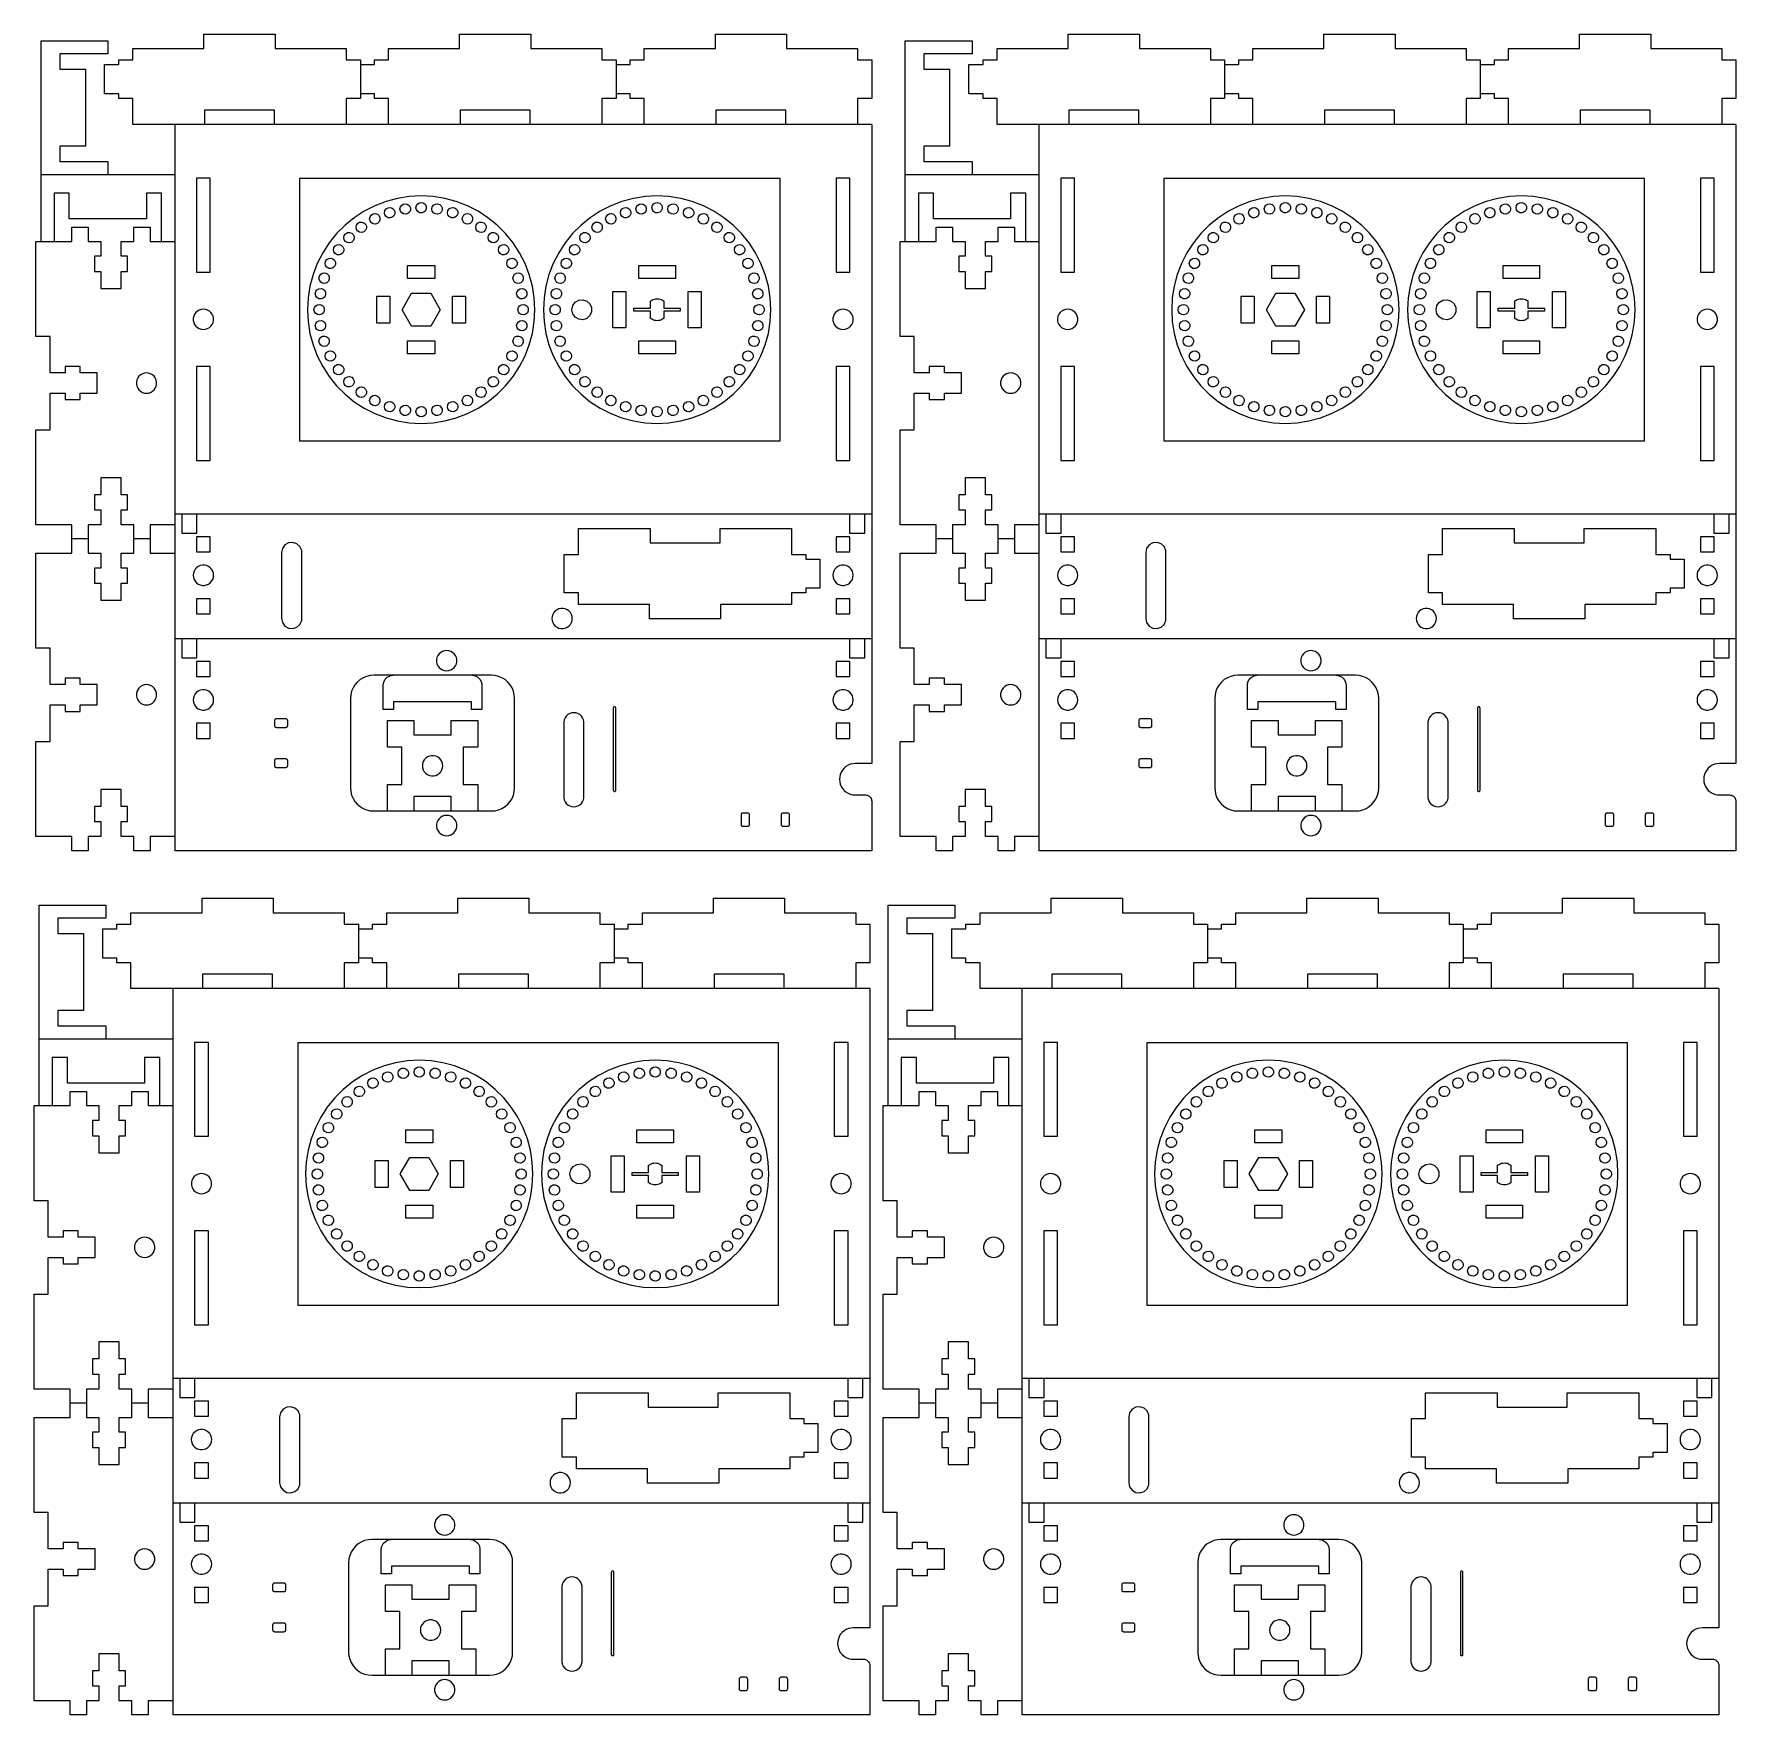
# Model space of a CAD drawing. Header units: millimetres. Extents: x 2644 to 3005, y 284 to 641.
import ezdxf

# ---------------------------------------------------------------- set-up
doc = ezdxf.new("R2010")
doc.units = ezdxf.units.MM
doc.layers.add('图层 01', color=18, linetype='Continuous', true_color=0x000000)

msp = doc.modelspace()

# ---------------------------------------------------------------- linework, layer by layer
at = {"layer": '图层 01', "color": 5, "true_color": 0x0000ff}
for p, q in [((2680.02, 637.48), (2680.02, 640.53)), ((2680.02, 640.53), (2695.14, 640.53)), ((2695.14, 640.53), (2695.14, 637.48)), ((2734.3, 637.48), (2734.3, 640.53)), ((2734.3, 640.53), (2749.41, 640.53)), ((2749.41, 640.53), (2749.41, 637.48)), ((2788.58, 637.48), (2788.58, 640.53)), ((2788.58, 640.53), (2803.69, 640.53)), ((2803.69, 640.53), (2803.69, 637.48)), ((2863.48, 637.48), (2863.48, 640.53)), ((2863.48, 640.53), (2878.59, 640.53)), ((2878.59, 640.53), (2878.59, 637.48)), ((2917.76, 637.48), (2917.76, 640.53)), ((2917.76, 640.53), (2932.87, 640.53)), ((2932.87, 640.53), (2932.87, 637.48)), ((2972.04, 637.48), (2972.04, 640.53)), ((2972.04, 640.53), (2987.15, 640.53)), ((2987.15, 640.53), (2987.15, 637.48)), ((2645.43, 610.7), (2645.43, 639.08)), ((2645.43, 639.08), (2659.61, 639.08)), ((2659.61, 636.3), (2649.41, 636.3)), ((2649.41, 636.3), (2649.41, 633.08)), ((2659.61, 639.08), (2659.61, 636.3)), ((2664.94, 635.03), (2664.94, 637.48)), ((2664.94, 637.48), (2680.02, 637.48)), ((2695.14, 637.48), (2710.22, 637.48)), ((2710.22, 637.48), (2710.22, 635.03)), ((2719.22, 635.03), (2719.22, 637.48)), ((2719.22, 637.48), (2734.3, 637.48)), ((2749.41, 637.48), (2764.5, 637.48)), ((2764.5, 637.48), (2764.5, 635.03)), ((2773.5, 635.03), (2773.5, 637.48)), ((2773.5, 637.48), (2788.58, 637.48)), ((2803.69, 637.48), (2818.78, 637.48)), ((2818.78, 637.48), (2818.78, 635.03)), ((2828.89, 639.08), (2843.07, 639.08)), ((2828.89, 610.7), (2828.89, 639.08)), ((2843.07, 636.3), (2832.87, 636.3)), ((2832.87, 636.3), (2832.87, 633.08)), ((2843.07, 639.08), (2843.07, 636.3)), ((2848.4, 635.03), (2848.4, 637.48)), ((2848.4, 637.48), (2863.48, 637.48)), ((2878.59, 637.48), (2893.68, 637.48)), ((2893.68, 637.48), (2893.68, 635.03)), ((2902.68, 635.03), (2902.68, 637.48)), ((2902.68, 637.48), (2917.76, 637.48)), ((2932.87, 637.48), (2947.96, 637.48)), ((2947.96, 637.48), (2947.96, 635.03)), ((2956.96, 635.03), (2956.96, 637.48)), ((2956.96, 637.48), (2972.04, 637.48)), ((2987.15, 637.48), (3002.24, 637.48)), ((3002.24, 637.48), (3002.24, 635.03)), ((2649.41, 633.08), (2654.85, 633.08)), ((2654.85, 633.08), (2654.85, 616.7)), ((2658.94, 627.85), (2658.94, 634.03)), ((2658.94, 634.03), (2661.94, 634.03)), ((2661.94, 634.03), (2661.94, 635.03)), ((2661.94, 635.03), (2664.94, 635.03)), ((2710.22, 635.03), (2713.22, 635.03)), ((2713.22, 635.03), (2713.22, 626.85)), ((2713.22, 634.03), (2716.22, 634.03)), ((2716.22, 634.03), (2716.22, 635.03)), ((2716.22, 635.03), (2719.22, 635.03)), ((2764.5, 635.03), (2767.5, 635.03)), ((2767.5, 635.03), (2767.5, 626.85)), ((2767.5, 634.03), (2770.5, 634.03)), ((2770.5, 634.03), (2770.5, 635.03)), ((2770.5, 635.03), (2773.5, 635.03)), ((2818.78, 635.03), (2821.78, 635.03)), ((2821.78, 635.03), (2821.78, 626.85)), ((2832.87, 633.08), (2838.31, 633.08)), ((2838.31, 633.08), (2838.31, 616.7)), ((2842.4, 627.85), (2842.4, 634.03)), ((2842.4, 634.03), (2845.4, 634.03)), ((2845.4, 634.03), (2845.4, 635.03)), ((2845.4, 635.03), (2848.4, 635.03)), ((2893.68, 635.03), (2896.68, 635.03)), ((2896.68, 635.03), (2896.68, 626.85)), ((2896.68, 634.03), (2899.68, 634.03)), ((2899.68, 634.03), (2899.68, 635.03)), ((2899.68, 635.03), (2902.68, 635.03)), ((2947.96, 635.03), (2950.96, 635.03)), ((2950.96, 635.03), (2950.96, 626.85)), ((2950.96, 634.03), (2953.96, 634.03)), ((2953.96, 634.03), (2953.96, 635.03)), ((2953.96, 635.03), (2956.96, 635.03)), ((3002.24, 635.03), (3005.24, 635.03)), ((3005.24, 635.03), (3005.24, 626.85)), ((2661.94, 627.85), (2658.94, 627.85)), ((2661.94, 626.85), (2661.94, 627.85)), ((2664.94, 626.85), (2661.94, 626.85)), ((2664.94, 621.35), (2664.94, 626.85)), ((2713.22, 626.85), (2710.22, 626.85)), ((2710.22, 626.85), (2710.22, 621.35)), ((2716.22, 627.85), (2713.22, 627.85)), ((2716.22, 626.85), (2716.22, 627.85)), ((2719.22, 626.85), (2716.22, 626.85)), ((2719.22, 621.35), (2719.22, 626.85)), ((2767.5, 626.85), (2764.5, 626.85)), ((2764.5, 626.85), (2764.5, 621.35)), ((2770.5, 627.85), (2767.5, 627.85)), ((2770.5, 626.85), (2770.5, 627.85)), ((2773.5, 626.85), (2770.5, 626.85)), ((2773.5, 621.35), (2773.5, 626.85)), ((2821.78, 626.85), (2818.78, 626.85)), ((2818.78, 626.85), (2818.78, 621.35)), ((2845.4, 627.85), (2842.4, 627.85)), ((2845.4, 626.85), (2845.4, 627.85)), ((2848.4, 626.85), (2845.4, 626.85)), ((2848.4, 621.35), (2848.4, 626.85)), ((2896.68, 626.85), (2893.68, 626.85)), ((2893.68, 626.85), (2893.68, 621.35)), ((2899.68, 627.85), (2896.68, 627.85)), ((2899.68, 626.85), (2899.68, 627.85)), ((2902.68, 626.85), (2899.68, 626.85)), ((2902.68, 621.35), (2902.68, 626.85)), ((2950.96, 626.85), (2947.96, 626.85)), ((2947.96, 626.85), (2947.96, 621.35)), ((2953.96, 627.85), (2950.96, 627.85)), ((2953.96, 626.85), (2953.96, 627.85)), ((2956.96, 626.85), (2953.96, 626.85)), ((2956.96, 621.35), (2956.96, 626.85)), ((3005.24, 626.85), (3002.24, 626.85)), ((3002.24, 626.85), (3002.24, 621.35)), ((2695.01, 624.4), (2680.15, 624.4)), ((2680.15, 624.4), (2680.15, 621.35)), ((2695.01, 621.35), (2695.01, 624.4)), ((2749.28, 624.4), (2734.43, 624.4)), ((2734.43, 624.4), (2734.43, 621.35)), ((2749.28, 621.35), (2749.28, 624.4)), ((2803.56, 624.4), (2788.71, 624.4)), ((2788.71, 624.4), (2788.71, 621.35)), ((2803.56, 621.35), (2803.56, 624.4)), ((2878.46, 624.4), (2863.61, 624.4)), ((2863.61, 624.4), (2863.61, 621.35)), ((2878.46, 621.35), (2878.46, 624.4)), ((2932.74, 624.4), (2917.89, 624.4)), ((2917.89, 624.4), (2917.89, 621.35)), ((2932.74, 621.35), (2932.74, 624.4)), ((2987.02, 624.4), (2972.17, 624.4)), ((2972.17, 624.4), (2972.17, 621.35)), ((2987.02, 621.35), (2987.02, 624.4)), ((2821.78, 621.35), (2664.94, 621.35)), ((2673.81, 621.35), (2673.81, 467.16)), ((2821.78, 621.35), (2821.78, 538.57)), ((3005.24, 621.35), (2848.4, 621.35)), ((2857.27, 621.35), (2857.27, 467.16)), ((3005.24, 621.35), (3005.24, 538.57)), ((2654.85, 616.7), (2649.41, 616.7)), ((2649.41, 616.7), (2649.41, 613.48)), ((2838.31, 616.7), (2832.87, 616.7)), ((2832.87, 616.7), (2832.87, 613.48)), ((2645.43, 596.52), (2645.43, 610.7)), ((2645.43, 610.7), (2673.81, 610.7)), ((2649.41, 613.48), (2659.61, 613.48)), ((2659.61, 613.48), (2659.61, 610.7)), ((2828.89, 596.52), (2828.89, 610.7)), ((2828.89, 610.7), (2857.27, 610.7)), ((2832.87, 613.48), (2843.07, 613.48)), ((2843.07, 613.48), (2843.07, 610.7)), ((2681.36, 609.92), (2678.44, 609.92)), ((2678.44, 609.92), (2678.44, 590)), ((2681.36, 590), (2681.36, 609.92)), ((2802.35, 609.87), (2700.33, 609.87)), ((2700.33, 609.87), (2700.33, 554.15)), ((2802.35, 554.15), (2802.35, 609.87)), ((2817.15, 609.92), (2814.23, 609.92)), ((2814.23, 609.92), (2814.23, 590)), ((2817.15, 590), (2817.15, 609.92)), ((2864.82, 609.92), (2861.9, 609.92)), ((2861.9, 609.92), (2861.9, 590)), ((2864.82, 590), (2864.82, 609.92)), ((2985.81, 609.87), (2883.79, 609.87)), ((2883.79, 609.87), (2883.79, 554.15)), ((2985.81, 554.15), (2985.81, 609.87)), ((3000.61, 609.92), (2997.69, 609.92)), ((2997.69, 609.92), (2997.69, 590)), ((3000.61, 590), (3000.61, 609.92)), ((2651.43, 606.72), (2648.21, 606.72)), ((2648.21, 606.72), (2648.21, 596.52)), ((2651.43, 601.28), (2651.43, 606.72)), ((2671.03, 606.72), (2667.81, 606.72)), ((2667.81, 606.72), (2667.81, 601.28)), ((2671.03, 596.52), (2671.03, 606.72)), ((2716.31, 604.06), (2714.06, 602.91)), ((2718.67, 604.96), (2716.31, 604.06)), ((2718.43, 603.05), (2718.7, 603.42)), ((2721.11, 605.62), (2718.67, 604.96)), ((2718.7, 603.42), (2719.1, 603.65)), ((2719.1, 603.65), (2719.56, 603.7)), ((2719.56, 603.7), (2719.99, 603.56)), ((2719.99, 603.56), (2720.34, 603.25)), ((2723.61, 606.01), (2721.11, 605.62)), ((2721.63, 603.39), (2721.73, 603.84)), ((2721.73, 602.94), (2721.63, 603.39)), ((2721.73, 603.84), (2722, 604.21)), ((2722, 604.21), (2722.4, 604.44)), ((2722.4, 604.44), (2722.86, 604.49)), ((2722.86, 604.49), (2723.3, 604.35)), ((2723.3, 604.35), (2723.64, 604.04)), ((2726.13, 606.15), (2723.61, 606.01)), ((2723.64, 604.04), (2723.83, 603.62)), ((2723.83, 603.62), (2723.83, 603.16)), ((2725.02, 603.66), (2725.12, 604.11)), ((2725.12, 603.2), (2725.02, 603.66)), ((2725.12, 604.11), (2725.39, 604.48)), ((2725.39, 604.48), (2725.79, 604.71)), ((2725.79, 604.71), (2726.24, 604.76)), ((2728.65, 606.01), (2726.13, 606.15)), ((2726.24, 604.76), (2726.68, 604.62)), ((2726.68, 604.62), (2727.02, 604.31)), ((2727.02, 604.31), (2727.21, 603.89)), ((2727.21, 603.43), (2727.02, 603)), ((2727.21, 603.89), (2727.21, 603.43)), ((2728.41, 603.39), (2728.5, 603.84)), ((2728.5, 602.94), (2728.41, 603.39)), ((2728.5, 603.84), (2728.77, 604.21)), ((2731.15, 605.62), (2728.65, 606.01)), ((2728.77, 604.21), (2729.17, 604.44)), ((2729.17, 604.44), (2729.63, 604.49)), ((2729.63, 604.49), (2730.07, 604.35)), ((2730.07, 604.35), (2730.41, 604.04)), ((2730.41, 604.04), (2730.6, 603.62)), ((2730.6, 603.62), (2730.6, 603.16)), ((2733.59, 604.96), (2731.15, 605.62)), ((2731.8, 603.05), (2732.08, 603.42)), ((2732.08, 603.42), (2732.47, 603.65)), ((2732.47, 603.65), (2732.93, 603.7)), ((2732.93, 603.7), (2733.37, 603.56)), ((2733.37, 603.56), (2733.71, 603.25)), ((2735.94, 604.06), (2733.59, 604.96)), ((2738.2, 602.91), (2735.94, 604.06)), ((2766.4, 604.06), (2764.15, 602.91)), ((2768.76, 604.96), (2766.4, 604.06)), ((2768.52, 603.05), (2768.79, 603.42)), ((2771.2, 605.62), (2768.76, 604.96)), ((2768.79, 603.42), (2769.19, 603.65)), ((2769.19, 603.65), (2769.65, 603.7)), ((2769.65, 603.7), (2770.08, 603.56)), ((2770.08, 603.56), (2770.43, 603.25)), ((2773.7, 606.01), (2771.2, 605.62)), ((2771.72, 603.39), (2771.82, 603.84)), ((2771.82, 602.94), (2771.72, 603.39)), ((2771.82, 603.84), (2772.09, 604.21)), ((2772.09, 604.21), (2772.49, 604.44)), ((2772.49, 604.44), (2772.95, 604.49)), ((2772.95, 604.49), (2773.39, 604.35)), ((2773.39, 604.35), (2773.73, 604.04)), ((2776.22, 606.15), (2773.7, 606.01)), ((2773.73, 604.04), (2773.92, 603.62)), ((2773.92, 603.62), (2773.92, 603.16)), ((2775.11, 603.66), (2775.21, 604.11)), ((2775.21, 603.2), (2775.11, 603.66)), ((2775.21, 604.11), (2775.48, 604.48)), ((2775.48, 604.48), (2775.88, 604.71)), ((2775.88, 604.71), (2776.33, 604.76)), ((2778.74, 606.01), (2776.22, 606.15)), ((2776.33, 604.76), (2776.77, 604.62)), ((2776.77, 604.62), (2777.11, 604.31)), ((2777.11, 604.31), (2777.3, 603.89)), ((2777.3, 603.43), (2777.11, 603)), ((2777.3, 603.89), (2777.3, 603.43)), ((2778.5, 603.39), (2778.59, 603.84)), ((2778.59, 602.94), (2778.5, 603.39)), ((2778.59, 603.84), (2778.86, 604.21)), ((2781.24, 605.62), (2778.74, 606.01)), ((2778.86, 604.21), (2779.26, 604.44)), ((2779.26, 604.44), (2779.72, 604.49)), ((2779.72, 604.49), (2780.16, 604.35)), ((2780.16, 604.35), (2780.5, 604.04)), ((2780.5, 604.04), (2780.69, 603.62)), ((2780.69, 603.62), (2780.69, 603.16)), ((2783.68, 604.96), (2781.24, 605.62)), ((2781.89, 603.05), (2782.17, 603.42)), ((2782.17, 603.42), (2782.56, 603.65)), ((2782.56, 603.65), (2783.02, 603.7)), ((2783.02, 603.7), (2783.46, 603.56)), ((2783.46, 603.56), (2783.8, 603.25)), ((2786.03, 604.06), (2783.68, 604.96)), ((2788.29, 602.91), (2786.03, 604.06)), ((2834.89, 606.72), (2831.67, 606.72)), ((2831.67, 606.72), (2831.67, 596.52)), ((2834.89, 601.28), (2834.89, 606.72)), ((2854.49, 606.72), (2851.27, 606.72)), ((2851.27, 606.72), (2851.27, 601.28)), ((2854.49, 596.52), (2854.49, 606.72)), ((2899.77, 604.06), (2897.52, 602.91)), ((2902.13, 604.96), (2899.77, 604.06)), ((2901.89, 603.05), (2902.16, 603.42)), ((2904.57, 605.62), (2902.13, 604.96)), ((2902.16, 603.42), (2902.56, 603.65)), ((2902.56, 603.65), (2903.01, 603.7)), ((2903.01, 603.7), (2903.45, 603.56)), ((2903.45, 603.56), (2903.79, 603.25)), ((2907.06, 606.01), (2904.57, 605.62)), ((2905.09, 603.39), (2905.19, 603.84)), ((2905.19, 602.94), (2905.09, 603.39)), ((2905.19, 603.84), (2905.46, 604.21)), ((2905.46, 604.21), (2905.86, 604.44)), ((2905.86, 604.44), (2906.32, 604.49)), ((2906.32, 604.49), (2906.75, 604.35)), ((2906.75, 604.35), (2907.1, 604.04)), ((2909.59, 606.15), (2907.06, 606.01)), ((2907.1, 604.04), (2907.28, 603.62)), ((2907.28, 603.62), (2907.28, 603.16)), ((2908.48, 603.66), (2908.57, 604.11)), ((2908.57, 603.2), (2908.48, 603.66)), ((2908.57, 604.11), (2908.85, 604.48)), ((2908.85, 604.48), (2909.24, 604.71)), ((2909.24, 604.71), (2909.7, 604.76)), ((2912.11, 606.01), (2909.59, 606.15)), ((2909.7, 604.76), (2910.14, 604.62)), ((2910.14, 604.62), (2910.48, 604.31)), ((2910.48, 604.31), (2910.67, 603.89)), ((2910.67, 603.43), (2910.48, 603)), ((2910.67, 603.89), (2910.67, 603.43)), ((2911.86, 603.39), (2911.96, 603.84)), ((2911.96, 602.94), (2911.86, 603.39)), ((2911.96, 603.84), (2912.23, 604.21)), ((2914.6, 605.62), (2912.11, 606.01)), ((2912.23, 604.21), (2912.63, 604.44)), ((2912.63, 604.44), (2913.09, 604.49)), ((2913.09, 604.49), (2913.53, 604.35)), ((2913.53, 604.35), (2913.87, 604.04)), ((2913.87, 604.04), (2914.06, 603.62)), ((2914.06, 603.62), (2914.06, 603.16)), ((2917.04, 604.96), (2914.6, 605.62)), ((2915.26, 603.05), (2915.53, 603.42)), ((2915.53, 603.42), (2915.93, 603.65)), ((2915.93, 603.65), (2916.39, 603.7)), ((2916.39, 603.7), (2916.83, 603.56)), ((2916.83, 603.56), (2917.17, 603.25)), ((2919.4, 604.06), (2917.04, 604.96)), ((2921.65, 602.91), (2919.4, 604.06)), ((2949.86, 604.06), (2947.61, 602.91)), ((2952.22, 604.96), (2949.86, 604.06)), ((2951.98, 603.05), (2952.25, 603.42)), ((2954.66, 605.62), (2952.22, 604.96)), ((2952.25, 603.42), (2952.65, 603.65)), ((2952.65, 603.65), (2953.1, 603.7)), ((2953.1, 603.7), (2953.54, 603.56)), ((2953.54, 603.56), (2953.88, 603.25)), ((2957.15, 606.01), (2954.66, 605.62)), ((2955.18, 603.39), (2955.28, 603.84)), ((2955.28, 602.94), (2955.18, 603.39)), ((2955.28, 603.84), (2955.55, 604.21)), ((2955.55, 604.21), (2955.95, 604.44)), ((2955.95, 604.44), (2956.41, 604.49)), ((2956.41, 604.49), (2956.84, 604.35)), ((2956.84, 604.35), (2957.19, 604.04)), ((2959.68, 606.15), (2957.15, 606.01)), ((2957.19, 604.04), (2957.37, 603.62)), ((2957.37, 603.62), (2957.37, 603.16)), ((2958.57, 603.66), (2958.66, 604.11)), ((2958.66, 603.2), (2958.57, 603.66)), ((2958.66, 604.11), (2958.94, 604.48)), ((2958.94, 604.48), (2959.33, 604.71)), ((2959.33, 604.71), (2959.79, 604.76)), ((2962.2, 606.01), (2959.68, 606.15)), ((2959.79, 604.76), (2960.23, 604.62)), ((2960.23, 604.62), (2960.57, 604.31)), ((2960.57, 604.31), (2960.76, 603.89)), ((2960.76, 603.43), (2960.57, 603)), ((2960.76, 603.89), (2960.76, 603.43)), ((2961.96, 603.39), (2962.05, 603.84)), ((2962.05, 602.94), (2961.96, 603.39)), ((2962.05, 603.84), (2962.32, 604.21)), ((2964.69, 605.62), (2962.2, 606.01)), ((2962.32, 604.21), (2962.72, 604.44)), ((2962.72, 604.44), (2963.18, 604.49)), ((2963.18, 604.49), (2963.62, 604.35)), ((2963.62, 604.35), (2963.96, 604.04)), ((2963.96, 604.04), (2964.15, 603.62)), ((2964.15, 603.62), (2964.15, 603.16)), ((2967.14, 604.96), (2964.69, 605.62)), ((2965.35, 603.05), (2965.62, 603.42)), ((2965.62, 603.42), (2966.02, 603.65)), ((2966.02, 603.65), (2966.48, 603.7)), ((2966.48, 603.7), (2966.92, 603.56)), ((2966.92, 603.56), (2967.26, 603.25)), ((2969.49, 604.06), (2967.14, 604.96)), ((2971.74, 602.91), (2969.49, 604.06)), ((2667.81, 601.28), (2651.43, 601.28)), ((2709.98, 599.95), (2708.19, 598.16)), ((2711.94, 601.54), (2709.98, 599.95)), ((2714.06, 602.91), (2711.94, 601.54)), ((2712.3, 599.52), (2712.39, 599.97)), ((2712.39, 599.97), (2712.66, 600.35)), ((2712.66, 600.35), (2713.06, 600.58)), ((2713.06, 600.58), (2713.52, 600.62)), ((2713.52, 600.62), (2713.96, 600.48)), ((2713.96, 600.48), (2714.3, 600.17)), ((2714.3, 600.17), (2714.49, 599.75)), ((2714.49, 599.75), (2714.49, 599.29)), ((2715.19, 601.3), (2715.29, 601.75)), ((2715.29, 600.85), (2715.19, 601.3)), ((2715.29, 601.75), (2715.56, 602.12)), ((2715.56, 600.47), (2715.29, 600.85)), ((2715.56, 602.12), (2715.96, 602.35)), ((2715.96, 600.24), (2715.56, 600.47)), ((2715.96, 602.35), (2716.42, 602.4)), ((2716.42, 600.19), (2715.96, 600.24)), ((2716.42, 602.4), (2716.86, 602.26)), ((2716.86, 600.34), (2716.42, 600.19)), ((2716.86, 602.26), (2717.2, 601.95)), ((2717.2, 600.65), (2716.86, 600.34)), ((2717.2, 601.95), (2717.39, 601.53)), ((2717.39, 601.07), (2717.2, 600.65)), ((2717.39, 601.53), (2717.39, 601.07)), ((2718.33, 602.6), (2718.43, 603.05)), ((2718.43, 602.15), (2718.33, 602.6)), ((2718.7, 601.77), (2718.43, 602.15)), ((2719.1, 601.54), (2718.7, 601.77)), ((2719.56, 601.49), (2719.1, 601.54)), ((2719.99, 601.64), (2719.56, 601.49)), ((2720.34, 601.94), (2719.99, 601.64)), ((2720.34, 603.25), (2720.52, 602.83)), ((2720.52, 602.37), (2720.34, 601.94)), ((2720.52, 602.83), (2720.52, 602.37)), ((2722, 602.57), (2721.73, 602.94)), ((2722.4, 602.34), (2722, 602.57)), ((2722.86, 602.29), (2722.4, 602.34)), ((2723.3, 602.43), (2722.86, 602.29)), ((2723.64, 602.74), (2723.3, 602.43)), ((2723.83, 603.16), (2723.64, 602.74)), ((2725.39, 602.83), (2725.12, 603.2)), ((2725.79, 602.6), (2725.39, 602.83)), ((2726.24, 602.55), (2725.79, 602.6)), ((2726.68, 602.7), (2726.24, 602.55)), ((2727.02, 603), (2726.68, 602.7)), ((2728.77, 602.57), (2728.5, 602.94)), ((2729.17, 602.34), (2728.77, 602.57)), ((2729.63, 602.29), (2729.17, 602.34)), ((2730.07, 602.43), (2729.63, 602.29)), ((2730.41, 602.74), (2730.07, 602.43)), ((2730.6, 603.16), (2730.41, 602.74)), ((2731.71, 602.6), (2731.8, 603.05)), ((2731.8, 602.15), (2731.71, 602.6)), ((2732.08, 601.77), (2731.8, 602.15)), ((2732.47, 601.54), (2732.08, 601.77)), ((2732.93, 601.49), (2732.47, 601.54)), ((2733.37, 601.64), (2732.93, 601.49)), ((2733.71, 601.94), (2733.37, 601.64)), ((2733.71, 603.25), (2733.9, 602.83)), ((2733.9, 602.37), (2733.71, 601.94)), ((2733.9, 602.83), (2733.9, 602.37)), ((2734.85, 601.3), (2734.94, 601.75)), ((2734.94, 600.85), (2734.85, 601.3)), ((2734.94, 601.75), (2735.21, 602.12)), ((2735.21, 600.47), (2734.94, 600.85)), ((2735.21, 602.12), (2735.61, 602.35)), ((2735.61, 600.24), (2735.21, 600.47)), ((2735.61, 602.35), (2736.07, 602.4)), ((2736.07, 600.19), (2735.61, 600.24)), ((2736.07, 602.4), (2736.51, 602.26)), ((2736.51, 600.34), (2736.07, 600.19)), ((2736.51, 602.26), (2736.85, 601.95)), ((2736.85, 600.65), (2736.51, 600.34)), ((2736.85, 601.95), (2737.04, 601.53)), ((2737.04, 601.07), (2736.85, 600.65)), ((2737.04, 601.53), (2737.04, 601.07)), ((2737.74, 599.52), (2737.84, 599.97)), ((2737.84, 599.97), (2738.11, 600.35)), ((2738.11, 600.35), (2738.51, 600.58)), ((2740.31, 601.54), (2738.2, 602.91)), ((2738.51, 600.58), (2738.97, 600.62)), ((2738.97, 600.62), (2739.4, 600.48)), ((2739.4, 600.48), (2739.75, 600.17)), ((2739.75, 600.17), (2739.93, 599.75)), ((2739.93, 599.75), (2739.93, 599.29)), ((2742.28, 599.95), (2740.31, 601.54)), ((2744.06, 598.16), (2742.28, 599.95)), ((2760.07, 599.95), (2758.28, 598.16)), ((2762.03, 601.54), (2760.07, 599.95)), ((2764.15, 602.91), (2762.03, 601.54)), ((2762.39, 599.52), (2762.48, 599.97)), ((2762.48, 599.97), (2762.75, 600.35)), ((2762.75, 600.35), (2763.15, 600.58)), ((2763.15, 600.58), (2763.61, 600.62)), ((2763.61, 600.62), (2764.05, 600.48)), ((2764.05, 600.48), (2764.39, 600.17)), ((2764.39, 600.17), (2764.58, 599.75)), ((2764.58, 599.75), (2764.58, 599.29)), ((2765.28, 601.3), (2765.38, 601.75)), ((2765.38, 600.85), (2765.28, 601.3)), ((2765.38, 601.75), (2765.65, 602.12)), ((2765.65, 600.47), (2765.38, 600.85)), ((2765.65, 602.12), (2766.05, 602.35)), ((2766.05, 600.24), (2765.65, 600.47)), ((2766.05, 602.35), (2766.51, 602.4)), ((2766.51, 600.19), (2766.05, 600.24)), ((2766.51, 602.4), (2766.95, 602.26)), ((2766.95, 600.34), (2766.51, 600.19)), ((2766.95, 602.26), (2767.29, 601.95)), ((2767.29, 600.65), (2766.95, 600.34)), ((2767.29, 601.95), (2767.48, 601.53)), ((2767.48, 601.07), (2767.29, 600.65)), ((2767.48, 601.53), (2767.48, 601.07)), ((2768.42, 602.6), (2768.52, 603.05)), ((2768.52, 602.15), (2768.42, 602.6)), ((2768.79, 601.77), (2768.52, 602.15)), ((2769.19, 601.54), (2768.79, 601.77)), ((2769.65, 601.49), (2769.19, 601.54)), ((2770.08, 601.64), (2769.65, 601.49)), ((2770.43, 601.94), (2770.08, 601.64)), ((2770.43, 603.25), (2770.61, 602.83)), ((2770.61, 602.37), (2770.43, 601.94)), ((2770.61, 602.83), (2770.61, 602.37)), ((2772.09, 602.57), (2771.82, 602.94)), ((2772.49, 602.34), (2772.09, 602.57)), ((2772.95, 602.29), (2772.49, 602.34)), ((2773.39, 602.43), (2772.95, 602.29)), ((2773.73, 602.74), (2773.39, 602.43)), ((2773.92, 603.16), (2773.73, 602.74)), ((2775.48, 602.83), (2775.21, 603.2)), ((2775.88, 602.6), (2775.48, 602.83)), ((2776.33, 602.55), (2775.88, 602.6)), ((2776.77, 602.7), (2776.33, 602.55)), ((2777.11, 603), (2776.77, 602.7)), ((2778.86, 602.57), (2778.59, 602.94)), ((2779.26, 602.34), (2778.86, 602.57)), ((2779.72, 602.29), (2779.26, 602.34)), ((2780.16, 602.43), (2779.72, 602.29)), ((2780.5, 602.74), (2780.16, 602.43)), ((2780.69, 603.16), (2780.5, 602.74)), ((2781.8, 602.6), (2781.89, 603.05)), ((2781.89, 602.15), (2781.8, 602.6)), ((2782.17, 601.77), (2781.89, 602.15)), ((2782.56, 601.54), (2782.17, 601.77)), ((2783.02, 601.49), (2782.56, 601.54)), ((2783.46, 601.64), (2783.02, 601.49)), ((2783.8, 601.94), (2783.46, 601.64)), ((2783.8, 603.25), (2783.99, 602.83)), ((2783.99, 602.37), (2783.8, 601.94)), ((2783.99, 602.83), (2783.99, 602.37)), ((2784.94, 601.3), (2785.03, 601.75)), ((2785.03, 600.85), (2784.94, 601.3)), ((2785.03, 601.75), (2785.3, 602.12)), ((2785.3, 600.47), (2785.03, 600.85)), ((2785.3, 602.12), (2785.7, 602.35)), ((2785.7, 600.24), (2785.3, 600.47)), ((2785.7, 602.35), (2786.16, 602.4)), ((2786.16, 600.19), (2785.7, 600.24)), ((2786.16, 602.4), (2786.6, 602.26)), ((2786.6, 600.34), (2786.16, 600.19)), ((2786.6, 602.26), (2786.94, 601.95)), ((2786.94, 600.65), (2786.6, 600.34)), ((2786.94, 601.95), (2787.13, 601.53)), ((2787.13, 601.07), (2786.94, 600.65)), ((2787.13, 601.53), (2787.13, 601.07)), ((2787.83, 599.52), (2787.93, 599.97)), ((2787.93, 599.97), (2788.2, 600.35)), ((2788.2, 600.35), (2788.6, 600.58)), ((2790.4, 601.54), (2788.29, 602.91)), ((2788.6, 600.58), (2789.06, 600.62)), ((2789.06, 600.62), (2789.49, 600.48)), ((2789.49, 600.48), (2789.84, 600.17)), ((2789.84, 600.17), (2790.02, 599.75)), ((2790.02, 599.75), (2790.02, 599.29)), ((2792.37, 599.95), (2790.4, 601.54)), ((2794.15, 598.16), (2792.37, 599.95)), ((2851.27, 601.28), (2834.89, 601.28)), ((2893.44, 599.95), (2891.65, 598.16)), ((2895.4, 601.54), (2893.44, 599.95)), ((2897.52, 602.91), (2895.4, 601.54)), ((2895.76, 599.52), (2895.85, 599.97)), ((2895.85, 599.97), (2896.12, 600.35)), ((2896.12, 600.35), (2896.52, 600.58)), ((2896.52, 600.58), (2896.98, 600.62)), ((2896.98, 600.62), (2897.42, 600.48)), ((2897.42, 600.48), (2897.76, 600.17)), ((2897.76, 600.17), (2897.95, 599.75)), ((2897.95, 599.75), (2897.95, 599.29)), ((2898.65, 601.3), (2898.75, 601.75)), ((2898.75, 600.85), (2898.65, 601.3)), ((2898.75, 601.75), (2899.02, 602.12)), ((2899.02, 600.47), (2898.75, 600.85)), ((2899.02, 602.12), (2899.42, 602.35)), ((2899.42, 600.24), (2899.02, 600.47)), ((2899.42, 602.35), (2899.88, 602.4)), ((2899.88, 600.19), (2899.42, 600.24)), ((2899.88, 602.4), (2900.31, 602.26)), ((2900.31, 600.34), (2899.88, 600.19)), ((2900.31, 602.26), (2900.66, 601.95)), ((2900.66, 600.65), (2900.31, 600.34)), ((2900.66, 601.95), (2900.84, 601.53)), ((2900.84, 601.07), (2900.66, 600.65)), ((2900.84, 601.53), (2900.84, 601.07)), ((2901.79, 602.6), (2901.89, 603.05)), ((2901.89, 602.15), (2901.79, 602.6)), ((2902.16, 601.77), (2901.89, 602.15)), ((2902.56, 601.54), (2902.16, 601.77)), ((2903.01, 601.49), (2902.56, 601.54)), ((2903.45, 601.64), (2903.01, 601.49)), ((2903.79, 601.94), (2903.45, 601.64)), ((2903.79, 603.25), (2903.98, 602.83)), ((2903.98, 602.37), (2903.79, 601.94)), ((2903.98, 602.83), (2903.98, 602.37)), ((2905.46, 602.57), (2905.19, 602.94)), ((2905.86, 602.34), (2905.46, 602.57)), ((2906.32, 602.29), (2905.86, 602.34)), ((2906.75, 602.43), (2906.32, 602.29)), ((2907.1, 602.74), (2906.75, 602.43)), ((2907.28, 603.16), (2907.1, 602.74)), ((2908.85, 602.83), (2908.57, 603.2)), ((2909.24, 602.6), (2908.85, 602.83)), ((2909.7, 602.55), (2909.24, 602.6)), ((2910.14, 602.7), (2909.7, 602.55)), ((2910.48, 603), (2910.14, 602.7)), ((2912.23, 602.57), (2911.96, 602.94)), ((2912.63, 602.34), (2912.23, 602.57)), ((2913.09, 602.29), (2912.63, 602.34)), ((2913.53, 602.43), (2913.09, 602.29)), ((2913.87, 602.74), (2913.53, 602.43)), ((2914.06, 603.16), (2913.87, 602.74)), ((2915.17, 602.6), (2915.26, 603.05)), ((2915.26, 602.15), (2915.17, 602.6)), ((2915.53, 601.77), (2915.26, 602.15)), ((2915.93, 601.54), (2915.53, 601.77)), ((2916.39, 601.49), (2915.93, 601.54)), ((2916.83, 601.64), (2916.39, 601.49)), ((2917.17, 601.94), (2916.83, 601.64)), ((2917.17, 603.25), (2917.36, 602.83)), ((2917.36, 602.37), (2917.17, 601.94)), ((2917.36, 602.83), (2917.36, 602.37)), ((2918.31, 601.3), (2918.4, 601.75)), ((2918.4, 600.85), (2918.31, 601.3)), ((2918.4, 601.75), (2918.67, 602.12)), ((2918.67, 600.47), (2918.4, 600.85)), ((2918.67, 602.12), (2919.07, 602.35)), ((2919.07, 600.24), (2918.67, 600.47)), ((2919.07, 602.35), (2919.53, 602.4)), ((2919.53, 600.19), (2919.07, 600.24)), ((2919.53, 602.4), (2919.97, 602.26)), ((2919.97, 600.34), (2919.53, 600.19)), ((2919.97, 602.26), (2920.31, 601.95)), ((2920.31, 600.65), (2919.97, 600.34)), ((2920.31, 601.95), (2920.5, 601.53)), ((2920.5, 601.07), (2920.31, 600.65)), ((2920.5, 601.53), (2920.5, 601.07)), ((2921.2, 599.52), (2921.3, 599.97)), ((2921.3, 599.97), (2921.57, 600.35)), ((2921.57, 600.35), (2921.97, 600.58)), ((2923.77, 601.54), (2921.65, 602.91)), ((2921.97, 600.58), (2922.43, 600.62)), ((2922.43, 600.62), (2922.86, 600.48)), ((2922.86, 600.48), (2923.21, 600.17)), ((2923.21, 600.17), (2923.39, 599.75)), ((2923.39, 599.75), (2923.39, 599.29)), ((2925.74, 599.95), (2923.77, 601.54)), ((2927.52, 598.16), (2925.74, 599.95)), ((2943.53, 599.95), (2941.74, 598.16)), ((2945.49, 601.54), (2943.53, 599.95)), ((2947.61, 602.91), (2945.49, 601.54)), ((2945.85, 599.52), (2945.94, 599.97)), ((2945.94, 599.97), (2946.21, 600.35)), ((2946.21, 600.35), (2946.61, 600.58)), ((2946.61, 600.58), (2947.07, 600.62)), ((2947.07, 600.62), (2947.51, 600.48)), ((2947.51, 600.48), (2947.85, 600.17)), ((2947.85, 600.17), (2948.04, 599.75)), ((2948.04, 599.75), (2948.04, 599.29)), ((2948.74, 601.3), (2948.84, 601.75)), ((2948.84, 600.85), (2948.74, 601.3)), ((2948.84, 601.75), (2949.11, 602.12)), ((2949.11, 600.47), (2948.84, 600.85)), ((2949.11, 602.12), (2949.51, 602.35)), ((2949.51, 600.24), (2949.11, 600.47)), ((2949.51, 602.35), (2949.97, 602.4)), ((2949.97, 600.19), (2949.51, 600.24)), ((2949.97, 602.4), (2950.4, 602.26)), ((2950.4, 600.34), (2949.97, 600.19)), ((2950.4, 602.26), (2950.75, 601.95)), ((2950.75, 600.65), (2950.4, 600.34)), ((2950.75, 601.95), (2950.93, 601.53)), ((2950.93, 601.07), (2950.75, 600.65)), ((2950.93, 601.53), (2950.93, 601.07)), ((2951.88, 602.6), (2951.98, 603.05)), ((2951.98, 602.15), (2951.88, 602.6)), ((2952.25, 601.77), (2951.98, 602.15)), ((2952.65, 601.54), (2952.25, 601.77)), ((2953.1, 601.49), (2952.65, 601.54)), ((2953.54, 601.64), (2953.1, 601.49)), ((2953.88, 601.94), (2953.54, 601.64)), ((2953.88, 603.25), (2954.07, 602.83)), ((2954.07, 602.37), (2953.88, 601.94)), ((2954.07, 602.83), (2954.07, 602.37)), ((2955.55, 602.57), (2955.28, 602.94)), ((2955.95, 602.34), (2955.55, 602.57)), ((2956.41, 602.29), (2955.95, 602.34)), ((2956.84, 602.43), (2956.41, 602.29)), ((2957.19, 602.74), (2956.84, 602.43)), ((2957.37, 603.16), (2957.19, 602.74)), ((2958.94, 602.83), (2958.66, 603.2)), ((2959.33, 602.6), (2958.94, 602.83)), ((2959.79, 602.55), (2959.33, 602.6)), ((2960.23, 602.7), (2959.79, 602.55)), ((2960.57, 603), (2960.23, 602.7)), ((2962.32, 602.57), (2962.05, 602.94)), ((2962.72, 602.34), (2962.32, 602.57)), ((2963.18, 602.29), (2962.72, 602.34)), ((2963.62, 602.43), (2963.18, 602.29)), ((2963.96, 602.74), (2963.62, 602.43)), ((2964.15, 603.16), (2963.96, 602.74)), ((2965.26, 602.6), (2965.35, 603.05)), ((2965.35, 602.15), (2965.26, 602.6)), ((2965.62, 601.77), (2965.35, 602.15)), ((2966.02, 601.54), (2965.62, 601.77)), ((2966.48, 601.49), (2966.02, 601.54)), ((2966.92, 601.64), (2966.48, 601.49)), ((2967.26, 601.94), (2966.92, 601.64)), ((2967.26, 603.25), (2967.45, 602.83)), ((2967.45, 602.37), (2967.26, 601.94)), ((2967.45, 602.83), (2967.45, 602.37)), ((2968.4, 601.3), (2968.49, 601.75)), ((2968.49, 600.85), (2968.4, 601.3)), ((2968.49, 601.75), (2968.76, 602.12)), ((2968.76, 600.47), (2968.49, 600.85)), ((2968.76, 602.12), (2969.16, 602.35)), ((2969.16, 600.24), (2968.76, 600.47)), ((2969.16, 602.35), (2969.62, 602.4)), ((2969.62, 600.19), (2969.16, 600.24)), ((2969.62, 602.4), (2970.06, 602.26)), ((2970.06, 600.34), (2969.62, 600.19)), ((2970.06, 602.26), (2970.4, 601.95)), ((2970.4, 600.65), (2970.06, 600.34)), ((2970.4, 601.95), (2970.59, 601.53)), ((2970.59, 601.07), (2970.4, 600.65)), ((2970.59, 601.53), (2970.59, 601.07)), ((2971.29, 599.52), (2971.39, 599.97)), ((2971.39, 599.97), (2971.66, 600.35)), ((2971.66, 600.35), (2972.06, 600.58)), ((2973.86, 601.54), (2971.74, 602.91)), ((2972.06, 600.58), (2972.52, 600.62)), ((2972.52, 600.62), (2972.95, 600.48)), ((2972.95, 600.48), (2973.3, 600.17)), ((2973.3, 600.17), (2973.48, 599.75)), ((2973.48, 599.75), (2973.48, 599.29)), ((2975.83, 599.95), (2973.86, 601.54)), ((2977.61, 598.16), (2975.83, 599.95)), ((2644.36, 576.34), (2644.36, 596.52)), ((2644.36, 596.52), (2652, 596.52)), ((2652, 596.52), (2652, 599.52)), ((2652, 599.52), (2655.46, 599.52)), ((2655.46, 599.52), (2655.46, 596.52)), ((2655.46, 596.52), (2658.14, 596.52)), ((2658.14, 596.52), (2658.14, 593.34)), ((2662.46, 593.34), (2662.46, 596.52)), ((2662.46, 596.52), (2665.14, 596.52)), ((2665.14, 596.52), (2665.14, 599.52)), ((2665.14, 599.52), (2668.6, 599.52)), ((2668.6, 599.52), (2668.6, 596.52)), ((2668.6, 596.52), (2673.81, 596.52)), ((2706.6, 596.2), (2705.23, 594.08)), ((2708.19, 598.16), (2706.6, 596.2)), ((2709.71, 597.32), (2709.81, 597.77)), ((2709.81, 596.87), (2709.71, 597.32)), ((2709.81, 597.77), (2710.08, 598.14)), ((2710.08, 596.49), (2709.81, 596.87)), ((2710.08, 598.14), (2710.48, 598.37)), ((2710.48, 596.26), (2710.08, 596.49)), ((2710.48, 598.37), (2710.94, 598.42)), ((2710.94, 596.21), (2710.48, 596.26)), ((2710.94, 598.42), (2711.38, 598.28)), ((2711.38, 596.36), (2710.94, 596.21)), ((2711.38, 598.28), (2711.72, 597.97)), ((2711.72, 596.66), (2711.38, 596.36)), ((2711.72, 597.97), (2711.91, 597.55)), ((2711.91, 597.09), (2711.72, 596.66)), ((2711.91, 597.55), (2711.91, 597.09)), ((2712.39, 599.07), (2712.3, 599.52)), ((2712.66, 598.7), (2712.39, 599.07)), ((2713.06, 598.47), (2712.66, 598.7)), ((2713.52, 598.42), (2713.06, 598.47)), ((2713.96, 598.56), (2713.52, 598.42)), ((2714.3, 598.87), (2713.96, 598.56)), ((2714.49, 599.29), (2714.3, 598.87)), ((2737.84, 599.07), (2737.74, 599.52)), ((2738.11, 598.7), (2737.84, 599.07)), ((2738.51, 598.47), (2738.11, 598.7)), ((2738.97, 598.42), (2738.51, 598.47)), ((2739.4, 598.56), (2738.97, 598.42)), ((2739.75, 598.87), (2739.4, 598.56)), ((2739.93, 599.29), (2739.75, 598.87)), ((2740.33, 597.32), (2740.42, 597.77)), ((2740.42, 596.87), (2740.33, 597.32)), ((2740.42, 597.77), (2740.69, 598.14)), ((2740.69, 596.49), (2740.42, 596.87)), ((2740.69, 598.14), (2741.09, 598.37)), ((2741.09, 596.26), (2740.69, 596.49)), ((2741.09, 598.37), (2741.55, 598.42)), ((2741.55, 596.21), (2741.09, 596.26)), ((2741.55, 598.42), (2741.99, 598.28)), ((2741.99, 596.36), (2741.55, 596.21)), ((2741.99, 598.28), (2742.33, 597.97)), ((2742.33, 596.66), (2741.99, 596.36)), ((2742.33, 597.97), (2742.52, 597.55)), ((2742.52, 597.09), (2742.33, 596.66)), ((2742.52, 597.55), (2742.52, 597.09)), ((2745.65, 596.2), (2744.06, 598.16)), ((2747.03, 594.08), (2745.65, 596.2)), ((2756.69, 596.2), (2755.32, 594.08)), ((2758.28, 598.16), (2756.69, 596.2)), ((2759.8, 597.32), (2759.9, 597.77)), ((2759.9, 596.87), (2759.8, 597.32)), ((2759.9, 597.77), (2760.17, 598.14)), ((2760.17, 596.49), (2759.9, 596.87)), ((2760.17, 598.14), (2760.57, 598.37)), ((2760.57, 596.26), (2760.17, 596.49)), ((2760.57, 598.37), (2761.03, 598.42)), ((2761.03, 596.21), (2760.57, 596.26)), ((2761.03, 598.42), (2761.47, 598.28)), ((2761.47, 596.36), (2761.03, 596.21)), ((2761.47, 598.28), (2761.81, 597.97)), ((2761.81, 596.66), (2761.47, 596.36)), ((2761.81, 597.97), (2762, 597.55)), ((2762, 597.09), (2761.81, 596.66)), ((2762, 597.55), (2762, 597.09)), ((2762.48, 599.07), (2762.39, 599.52)), ((2762.75, 598.7), (2762.48, 599.07)), ((2763.15, 598.47), (2762.75, 598.7)), ((2763.61, 598.42), (2763.15, 598.47)), ((2764.05, 598.56), (2763.61, 598.42)), ((2764.39, 598.87), (2764.05, 598.56)), ((2764.58, 599.29), (2764.39, 598.87)), ((2787.93, 599.07), (2787.83, 599.52)), ((2788.2, 598.7), (2787.93, 599.07)), ((2788.6, 598.47), (2788.2, 598.7)), ((2789.06, 598.42), (2788.6, 598.47)), ((2789.49, 598.56), (2789.06, 598.42)), ((2789.84, 598.87), (2789.49, 598.56)), ((2790.02, 599.29), (2789.84, 598.87)), ((2790.42, 597.32), (2790.51, 597.77)), ((2790.51, 596.87), (2790.42, 597.32)), ((2790.51, 597.77), (2790.78, 598.14)), ((2790.78, 596.49), (2790.51, 596.87)), ((2790.78, 598.14), (2791.18, 598.37)), ((2791.18, 596.26), (2790.78, 596.49)), ((2791.18, 598.37), (2791.64, 598.42)), ((2791.64, 596.21), (2791.18, 596.26)), ((2791.64, 598.42), (2792.08, 598.28)), ((2792.08, 596.36), (2791.64, 596.21)), ((2792.08, 598.28), (2792.42, 597.97)), ((2792.42, 596.66), (2792.08, 596.36)), ((2792.42, 597.97), (2792.61, 597.55)), ((2792.61, 597.09), (2792.42, 596.66)), ((2792.61, 597.55), (2792.61, 597.09)), ((2795.74, 596.2), (2794.15, 598.16)), ((2797.12, 594.08), (2795.74, 596.2)), ((2827.82, 576.34), (2827.82, 596.52)), ((2827.82, 596.52), (2835.46, 596.52)), ((2835.46, 596.52), (2835.46, 599.52)), ((2835.46, 599.52), (2838.92, 599.52)), ((2838.92, 599.52), (2838.92, 596.52)), ((2838.92, 596.52), (2841.6, 596.52)), ((2841.6, 596.52), (2841.6, 593.34)), ((2845.92, 593.34), (2845.92, 596.52)), ((2845.92, 596.52), (2848.6, 596.52)), ((2848.6, 596.52), (2848.6, 599.52)), ((2848.6, 599.52), (2852.06, 599.52)), ((2852.06, 599.52), (2852.06, 596.52)), ((2852.06, 596.52), (2857.27, 596.52)), ((2890.06, 596.2), (2888.69, 594.08)), ((2891.65, 598.16), (2890.06, 596.2)), ((2893.17, 597.32), (2893.27, 597.77)), ((2893.27, 596.87), (2893.17, 597.32)), ((2893.27, 597.77), (2893.54, 598.14)), ((2893.54, 596.49), (2893.27, 596.87)), ((2893.54, 598.14), (2893.94, 598.37)), ((2893.94, 596.26), (2893.54, 596.49)), ((2893.94, 598.37), (2894.4, 598.42)), ((2894.4, 596.21), (2893.94, 596.26)), ((2894.4, 598.42), (2894.84, 598.28)), ((2894.84, 596.36), (2894.4, 596.21)), ((2894.84, 598.28), (2895.18, 597.97)), ((2895.18, 596.66), (2894.84, 596.36)), ((2895.18, 597.97), (2895.37, 597.55)), ((2895.37, 597.09), (2895.18, 596.66)), ((2895.37, 597.55), (2895.37, 597.09)), ((2895.85, 599.07), (2895.76, 599.52)), ((2896.12, 598.7), (2895.85, 599.07)), ((2896.52, 598.47), (2896.12, 598.7)), ((2896.98, 598.42), (2896.52, 598.47)), ((2897.42, 598.56), (2896.98, 598.42)), ((2897.76, 598.87), (2897.42, 598.56)), ((2897.95, 599.29), (2897.76, 598.87)), ((2921.3, 599.07), (2921.2, 599.52)), ((2921.57, 598.7), (2921.3, 599.07)), ((2921.97, 598.47), (2921.57, 598.7)), ((2922.43, 598.42), (2921.97, 598.47)), ((2922.86, 598.56), (2922.43, 598.42)), ((2923.21, 598.87), (2922.86, 598.56)), ((2923.39, 599.29), (2923.21, 598.87)), ((2923.78, 597.32), (2923.88, 597.77)), ((2923.88, 596.87), (2923.78, 597.32)), ((2923.88, 597.77), (2924.15, 598.14)), ((2924.15, 596.49), (2923.88, 596.87)), ((2924.15, 598.14), (2924.55, 598.37)), ((2924.55, 596.26), (2924.15, 596.49)), ((2924.55, 598.37), (2925.01, 598.42)), ((2925.01, 596.21), (2924.55, 596.26)), ((2925.01, 598.42), (2925.45, 598.28)), ((2925.45, 596.36), (2925.01, 596.21)), ((2925.45, 598.28), (2925.79, 597.97)), ((2925.79, 596.66), (2925.45, 596.36)), ((2925.79, 597.97), (2925.98, 597.55)), ((2925.98, 597.09), (2925.79, 596.66)), ((2925.98, 597.55), (2925.98, 597.09)), ((2929.11, 596.2), (2927.52, 598.16)), ((2930.49, 594.08), (2929.11, 596.2)), ((2940.15, 596.2), (2938.78, 594.08)), ((2941.74, 598.16), (2940.15, 596.2)), ((2943.26, 597.32), (2943.36, 597.77)), ((2943.36, 596.87), (2943.26, 597.32)), ((2943.36, 597.77), (2943.63, 598.14)), ((2943.63, 596.49), (2943.36, 596.87)), ((2943.63, 598.14), (2944.03, 598.37)), ((2944.03, 596.26), (2943.63, 596.49)), ((2944.03, 598.37), (2944.49, 598.42)), ((2944.49, 596.21), (2944.03, 596.26)), ((2944.49, 598.42), (2944.93, 598.28)), ((2944.93, 596.36), (2944.49, 596.21)), ((2944.93, 598.28), (2945.27, 597.97)), ((2945.27, 596.66), (2944.93, 596.36)), ((2945.27, 597.97), (2945.46, 597.55)), ((2945.46, 597.09), (2945.27, 596.66)), ((2945.46, 597.55), (2945.46, 597.09)), ((2945.94, 599.07), (2945.85, 599.52)), ((2946.21, 598.7), (2945.94, 599.07)), ((2946.61, 598.47), (2946.21, 598.7)), ((2947.07, 598.42), (2946.61, 598.47)), ((2947.51, 598.56), (2947.07, 598.42)), ((2947.85, 598.87), (2947.51, 598.56)), ((2948.04, 599.29), (2947.85, 598.87)), ((2971.39, 599.07), (2971.29, 599.52)), ((2971.66, 598.7), (2971.39, 599.07)), ((2972.06, 598.47), (2971.66, 598.7)), ((2972.52, 598.42), (2972.06, 598.47)), ((2972.95, 598.56), (2972.52, 598.42)), ((2973.3, 598.87), (2972.95, 598.56)), ((2973.48, 599.29), (2973.3, 598.87)), ((2973.87, 597.32), (2973.97, 597.77)), ((2973.97, 596.87), (2973.87, 597.32)), ((2973.97, 597.77), (2974.24, 598.14)), ((2974.24, 596.49), (2973.97, 596.87)), ((2974.24, 598.14), (2974.64, 598.37)), ((2974.64, 596.26), (2974.24, 596.49)), ((2974.64, 598.37), (2975.1, 598.42)), ((2975.1, 596.21), (2974.64, 596.26)), ((2975.1, 598.42), (2975.54, 598.28)), ((2975.54, 596.36), (2975.1, 596.21)), ((2975.54, 598.28), (2975.88, 597.97)), ((2975.88, 596.66), (2975.54, 596.36)), ((2975.88, 597.97), (2976.07, 597.55)), ((2976.07, 597.09), (2975.88, 596.66)), ((2976.07, 597.55), (2976.07, 597.09)), ((2979.2, 596.2), (2977.61, 598.16)), ((2980.58, 594.08), (2979.2, 596.2)), ((2658.14, 593.34), (2656.79, 593.34)), ((2656.79, 593.34), (2656.79, 590.12)), ((2663.81, 593.34), (2662.46, 593.34)), ((2663.81, 590.12), (2663.81, 593.34)), ((2705.23, 594.08), (2704.08, 591.83)), ((2705.83, 592.29), (2706.1, 592.66)), ((2706.1, 592.66), (2706.5, 592.89)), ((2706.5, 592.89), (2706.96, 592.94)), ((2706.96, 592.94), (2707.4, 592.8)), ((2707.4, 592.8), (2707.74, 592.49)), ((2707.51, 594.73), (2707.6, 595.18)), ((2707.6, 594.28), (2707.51, 594.73)), ((2707.6, 595.18), (2707.88, 595.56)), ((2707.88, 593.91), (2707.6, 594.28)), ((2707.88, 595.56), (2708.27, 595.79)), ((2708.27, 593.68), (2707.88, 593.91)), ((2708.27, 595.79), (2708.73, 595.84)), ((2708.73, 593.63), (2708.27, 593.68)), ((2708.73, 595.84), (2709.17, 595.69)), ((2709.17, 593.77), (2708.73, 593.63)), ((2709.17, 595.69), (2709.51, 595.38)), ((2709.51, 594.08), (2709.17, 593.77)), ((2709.51, 595.38), (2709.7, 594.96)), ((2709.7, 594.5), (2709.51, 594.08)), ((2709.7, 594.96), (2709.7, 594.5)), ((2742.53, 594.73), (2742.63, 595.18)), ((2742.63, 594.28), (2742.53, 594.73)), ((2742.63, 595.18), (2742.9, 595.56)), ((2742.9, 593.91), (2742.63, 594.28)), ((2742.9, 595.56), (2743.3, 595.79)), ((2743.3, 593.68), (2742.9, 593.91)), ((2743.3, 595.79), (2743.76, 595.84)), ((2743.76, 593.63), (2743.3, 593.68)), ((2743.76, 595.84), (2744.19, 595.69)), ((2744.19, 593.77), (2743.76, 593.63)), ((2744.19, 595.69), (2744.54, 595.38)), ((2744.54, 594.08), (2744.19, 593.77)), ((2744.4, 592.29), (2744.67, 592.66)), ((2744.54, 595.38), (2744.72, 594.96)), ((2744.72, 594.5), (2744.54, 594.08)), ((2744.67, 592.66), (2745.07, 592.89)), ((2744.72, 594.96), (2744.72, 594.5)), ((2745.07, 592.89), (2745.53, 592.94)), ((2745.53, 592.94), (2745.97, 592.8)), ((2745.97, 592.8), (2746.31, 592.49)), ((2748.18, 591.83), (2747.03, 594.08)), ((2755.32, 594.08), (2754.17, 591.83)), ((2755.92, 592.29), (2756.19, 592.66)), ((2756.19, 592.66), (2756.59, 592.89)), ((2756.59, 592.89), (2757.05, 592.94)), ((2757.05, 592.94), (2757.49, 592.8)), ((2757.49, 592.8), (2757.83, 592.49)), ((2757.6, 594.73), (2757.69, 595.18)), ((2757.69, 594.28), (2757.6, 594.73)), ((2757.69, 595.18), (2757.97, 595.56)), ((2757.97, 593.91), (2757.69, 594.28)), ((2757.97, 595.56), (2758.36, 595.79)), ((2758.36, 593.68), (2757.97, 593.91)), ((2758.36, 595.79), (2758.82, 595.84)), ((2758.82, 593.63), (2758.36, 593.68)), ((2758.82, 595.84), (2759.26, 595.69)), ((2759.26, 593.77), (2758.82, 593.63)), ((2759.26, 595.69), (2759.6, 595.38)), ((2759.6, 594.08), (2759.26, 593.77)), ((2759.6, 595.38), (2759.79, 594.96)), ((2759.79, 594.5), (2759.6, 594.08)), ((2759.79, 594.96), (2759.79, 594.5)), ((2792.62, 594.73), (2792.72, 595.18)), ((2792.72, 594.28), (2792.62, 594.73)), ((2792.72, 595.18), (2792.99, 595.56)), ((2792.99, 593.91), (2792.72, 594.28)), ((2792.99, 595.56), (2793.39, 595.79)), ((2793.39, 593.68), (2792.99, 593.91)), ((2793.39, 595.79), (2793.85, 595.84)), ((2793.85, 593.63), (2793.39, 593.68)), ((2793.85, 595.84), (2794.28, 595.69)), ((2794.28, 593.77), (2793.85, 593.63)), ((2794.28, 595.69), (2794.63, 595.38)), ((2794.63, 594.08), (2794.28, 593.77)), ((2794.49, 592.29), (2794.76, 592.66)), ((2794.63, 595.38), (2794.81, 594.96)), ((2794.81, 594.5), (2794.63, 594.08)), ((2794.76, 592.66), (2795.16, 592.89)), ((2794.81, 594.96), (2794.81, 594.5)), ((2795.16, 592.89), (2795.62, 592.94)), ((2795.62, 592.94), (2796.06, 592.8)), ((2796.06, 592.8), (2796.4, 592.49)), ((2798.27, 591.83), (2797.12, 594.08)), ((2841.6, 593.34), (2840.25, 593.34)), ((2840.25, 593.34), (2840.25, 590.12)), ((2847.27, 593.34), (2845.92, 593.34)), ((2847.27, 590.12), (2847.27, 593.34)), ((2888.69, 594.08), (2887.54, 591.83)), ((2889.29, 592.29), (2889.56, 592.66)), ((2889.56, 592.66), (2889.96, 592.89)), ((2889.96, 592.89), (2890.42, 592.94)), ((2890.42, 592.94), (2890.86, 592.8)), ((2890.86, 592.8), (2891.2, 592.49)), ((2890.97, 594.73), (2891.06, 595.18)), ((2891.06, 594.28), (2890.97, 594.73)), ((2891.06, 595.18), (2891.33, 595.56)), ((2891.33, 593.91), (2891.06, 594.28)), ((2891.33, 595.56), (2891.73, 595.79)), ((2891.73, 593.68), (2891.33, 593.91)), ((2891.73, 595.79), (2892.19, 595.84)), ((2892.19, 593.63), (2891.73, 593.68)), ((2892.19, 595.84), (2892.63, 595.69)), ((2892.63, 593.77), (2892.19, 593.63)), ((2892.63, 595.69), (2892.97, 595.38)), ((2892.97, 594.08), (2892.63, 593.77)), ((2892.97, 595.38), (2893.16, 594.96)), ((2893.16, 594.5), (2892.97, 594.08)), ((2893.16, 594.96), (2893.16, 594.5)), ((2925.99, 594.73), (2926.09, 595.18)), ((2926.09, 594.28), (2925.99, 594.73)), ((2926.09, 595.18), (2926.36, 595.56)), ((2926.36, 593.91), (2926.09, 594.28)), ((2926.36, 595.56), (2926.76, 595.79)), ((2926.76, 593.68), (2926.36, 593.91)), ((2926.76, 595.79), (2927.21, 595.84)), ((2927.21, 593.63), (2926.76, 593.68)), ((2927.21, 595.84), (2927.65, 595.69)), ((2927.65, 593.77), (2927.21, 593.63)), ((2927.65, 595.69), (2927.99, 595.38)), ((2927.99, 594.08), (2927.65, 593.77)), ((2927.86, 592.29), (2928.13, 592.66)), ((2927.99, 595.38), (2928.18, 594.96)), ((2928.18, 594.5), (2927.99, 594.08)), ((2928.13, 592.66), (2928.53, 592.89)), ((2928.18, 594.96), (2928.18, 594.5)), ((2928.53, 592.89), (2928.99, 592.94)), ((2928.99, 592.94), (2929.43, 592.8)), ((2929.43, 592.8), (2929.77, 592.49)), ((2931.64, 591.83), (2930.49, 594.08)), ((2938.78, 594.08), (2937.63, 591.83)), ((2939.38, 592.29), (2939.65, 592.66)), ((2939.65, 592.66), (2940.05, 592.89)), ((2940.05, 592.89), (2940.51, 592.94)), ((2940.51, 592.94), (2940.95, 592.8)), ((2940.95, 592.8), (2941.29, 592.49)), ((2941.06, 594.73), (2941.15, 595.18)), ((2941.15, 594.28), (2941.06, 594.73)), ((2941.15, 595.18), (2941.42, 595.56)), ((2941.42, 593.91), (2941.15, 594.28)), ((2941.42, 595.56), (2941.82, 595.79)), ((2941.82, 593.68), (2941.42, 593.91)), ((2941.82, 595.79), (2942.28, 595.84)), ((2942.28, 593.63), (2941.82, 593.68)), ((2942.28, 595.84), (2942.72, 595.69)), ((2942.72, 593.77), (2942.28, 593.63)), ((2942.72, 595.69), (2943.06, 595.38)), ((2943.06, 594.08), (2942.72, 593.77)), ((2943.06, 595.38), (2943.25, 594.96)), ((2943.25, 594.5), (2943.06, 594.08)), ((2943.25, 594.96), (2943.25, 594.5)), ((2976.08, 594.73), (2976.18, 595.18)), ((2976.18, 594.28), (2976.08, 594.73)), ((2976.18, 595.18), (2976.45, 595.56)), ((2976.45, 593.91), (2976.18, 594.28)), ((2976.45, 595.56), (2976.85, 595.79)), ((2976.85, 593.68), (2976.45, 593.91)), ((2976.85, 595.79), (2977.3, 595.84)), ((2977.3, 593.63), (2976.85, 593.68)), ((2977.3, 595.84), (2977.74, 595.69)), ((2977.74, 593.77), (2977.3, 593.63)), ((2977.74, 595.69), (2978.08, 595.38)), ((2978.08, 594.08), (2977.74, 593.77)), ((2977.95, 592.29), (2978.22, 592.66)), ((2978.08, 595.38), (2978.27, 594.96)), ((2978.27, 594.5), (2978.08, 594.08)), ((2978.22, 592.66), (2978.62, 592.89)), ((2978.27, 594.96), (2978.27, 594.5)), ((2978.62, 592.89), (2979.08, 592.94)), ((2979.08, 592.94), (2979.52, 592.8)), ((2979.52, 592.8), (2979.86, 592.49)), ((2981.73, 591.83), (2980.58, 594.08)), ((2656.79, 590.12), (2658.14, 590.12)), ((2658.14, 590.12), (2658.14, 586.52)), ((2662.46, 586.52), (2662.46, 590.12)), ((2662.46, 590.12), (2663.81, 590.12)), ((2678.44, 590), (2681.36, 590)), ((2703.17, 589.47), (2702.52, 587.03)), ((2704.08, 591.83), (2703.17, 589.47)), ((2704.43, 588.7), (2704.53, 589.15)), ((2704.53, 589.15), (2704.8, 589.52)), ((2704.8, 589.52), (2705.2, 589.75)), ((2705.2, 589.75), (2705.66, 589.8)), ((2705.66, 589.8), (2706.1, 589.66)), ((2705.73, 591.84), (2705.83, 592.29)), ((2705.83, 591.39), (2705.73, 591.84)), ((2706.1, 591.01), (2705.83, 591.39)), ((2706.5, 590.78), (2706.1, 591.01)), ((2706.1, 589.66), (2706.44, 589.35)), ((2706.44, 589.35), (2706.63, 588.93)), ((2706.96, 590.74), (2706.5, 590.78)), ((2706.63, 588.93), (2706.63, 588.47)), ((2707.4, 590.88), (2706.96, 590.74)), ((2707.74, 591.19), (2707.4, 590.88)), ((2707.74, 592.49), (2707.93, 592.07)), ((2707.93, 591.61), (2707.74, 591.19)), ((2707.93, 592.07), (2707.93, 591.61)), ((2723.25, 588.63), (2723.25, 591.39)), ((2723.25, 591.39), (2729.01, 591.39)), ((2729.01, 591.39), (2729.01, 588.63)), ((2744.31, 591.84), (2744.4, 592.29)), ((2744.4, 591.39), (2744.31, 591.84)), ((2744.67, 591.01), (2744.4, 591.39)), ((2745.07, 590.78), (2744.67, 591.01)), ((2745.53, 590.74), (2745.07, 590.78)), ((2745.97, 590.88), (2745.53, 590.74)), ((2745.61, 588.7), (2745.7, 589.15)), ((2745.7, 589.15), (2745.97, 589.52)), ((2746.31, 591.19), (2745.97, 590.88)), ((2745.97, 589.52), (2746.37, 589.75)), ((2746.31, 592.49), (2746.5, 592.07)), ((2746.5, 591.61), (2746.31, 591.19)), ((2746.37, 589.75), (2746.83, 589.8)), ((2746.5, 592.07), (2746.5, 591.61)), ((2746.83, 589.8), (2747.27, 589.66)), ((2747.27, 589.66), (2747.61, 589.35)), ((2747.61, 589.35), (2747.8, 588.93)), ((2747.8, 588.93), (2747.8, 588.47)), ((2749.08, 589.47), (2748.18, 591.83)), ((2749.74, 587.03), (2749.08, 589.47)), ((2753.26, 589.47), (2752.61, 587.03)), ((2754.17, 591.83), (2753.26, 589.47)), ((2754.52, 588.7), (2754.62, 589.15)), ((2754.62, 589.15), (2754.89, 589.52)), ((2754.89, 589.52), (2755.29, 589.75)), ((2755.29, 589.75), (2755.75, 589.8)), ((2755.75, 589.8), (2756.19, 589.66)), ((2755.82, 591.84), (2755.92, 592.29)), ((2755.92, 591.39), (2755.82, 591.84)), ((2756.19, 591.01), (2755.92, 591.39)), ((2756.59, 590.78), (2756.19, 591.01)), ((2756.19, 589.66), (2756.53, 589.35)), ((2756.53, 589.35), (2756.72, 588.93)), ((2757.05, 590.74), (2756.59, 590.78)), ((2756.72, 588.93), (2756.72, 588.47)), ((2757.49, 590.88), (2757.05, 590.74)), ((2757.83, 591.19), (2757.49, 590.88)), ((2757.83, 592.49), (2758.02, 592.07)), ((2758.02, 591.61), (2757.83, 591.19)), ((2758.02, 592.07), (2758.02, 591.61)), ((2772.34, 588.63), (2772.34, 591.39)), ((2772.34, 591.39), (2780.1, 591.39)), ((2780.1, 591.39), (2780.1, 588.63)), ((2794.4, 591.84), (2794.49, 592.29)), ((2794.49, 591.39), (2794.4, 591.84)), ((2794.76, 591.01), (2794.49, 591.39)), ((2795.16, 590.78), (2794.76, 591.01)), ((2795.62, 590.74), (2795.16, 590.78)), ((2796.06, 590.88), (2795.62, 590.74)), ((2795.7, 588.7), (2795.79, 589.15)), ((2795.79, 589.15), (2796.06, 589.52)), ((2796.4, 591.19), (2796.06, 590.88)), ((2796.06, 589.52), (2796.46, 589.75)), ((2796.4, 592.49), (2796.59, 592.07)), ((2796.59, 591.61), (2796.4, 591.19)), ((2796.46, 589.75), (2796.92, 589.8)), ((2796.59, 592.07), (2796.59, 591.61)), ((2796.92, 589.8), (2797.36, 589.66)), ((2797.36, 589.66), (2797.7, 589.35)), ((2797.7, 589.35), (2797.89, 588.93)), ((2797.89, 588.93), (2797.89, 588.47)), ((2799.17, 589.47), (2798.27, 591.83)), ((2799.83, 587.03), (2799.17, 589.47)), ((2814.23, 590), (2817.15, 590)), ((2840.25, 590.12), (2841.6, 590.12)), ((2841.6, 590.12), (2841.6, 586.52)), ((2845.92, 586.52), (2845.92, 590.12)), ((2845.92, 590.12), (2847.27, 590.12)), ((2861.9, 590), (2864.82, 590)), ((2886.63, 589.47), (2885.98, 587.03)), ((2887.54, 591.83), (2886.63, 589.47)), ((2887.89, 588.7), (2887.99, 589.15)), ((2887.99, 589.15), (2888.26, 589.52)), ((2888.26, 589.52), (2888.66, 589.75)), ((2888.66, 589.75), (2889.12, 589.8)), ((2889.12, 589.8), (2889.56, 589.66)), ((2889.19, 591.84), (2889.29, 592.29)), ((2889.29, 591.39), (2889.19, 591.84)), ((2889.56, 591.01), (2889.29, 591.39)), ((2889.96, 590.78), (2889.56, 591.01)), ((2889.56, 589.66), (2889.9, 589.35)), ((2889.9, 589.35), (2890.09, 588.93)), ((2890.42, 590.74), (2889.96, 590.78)), ((2890.09, 588.93), (2890.09, 588.47)), ((2890.86, 590.88), (2890.42, 590.74)), ((2891.2, 591.19), (2890.86, 590.88)), ((2891.2, 592.49), (2891.39, 592.07)), ((2891.39, 591.61), (2891.2, 591.19)), ((2891.39, 592.07), (2891.39, 591.61)), ((2906.71, 588.63), (2906.71, 591.39)), ((2906.71, 591.39), (2912.47, 591.39)), ((2912.47, 591.39), (2912.47, 588.63)), ((2927.76, 591.84), (2927.86, 592.29)), ((2927.86, 591.39), (2927.76, 591.84)), ((2928.13, 591.01), (2927.86, 591.39)), ((2928.53, 590.78), (2928.13, 591.01)), ((2928.99, 590.74), (2928.53, 590.78)), ((2929.43, 590.88), (2928.99, 590.74)), ((2929.06, 588.7), (2929.16, 589.15)), ((2929.16, 589.15), (2929.43, 589.52)), ((2929.77, 591.19), (2929.43, 590.88)), ((2929.43, 589.52), (2929.83, 589.75)), ((2929.77, 592.49), (2929.96, 592.07)), ((2929.96, 591.61), (2929.77, 591.19)), ((2929.83, 589.75), (2930.29, 589.8)), ((2929.96, 592.07), (2929.96, 591.61)), ((2930.29, 589.8), (2930.73, 589.66)), ((2930.73, 589.66), (2931.07, 589.35)), ((2931.07, 589.35), (2931.26, 588.93)), ((2931.26, 588.93), (2931.26, 588.47)), ((2932.54, 589.47), (2931.64, 591.83)), ((2933.19, 587.03), (2932.54, 589.47)), ((2936.72, 589.47), (2936.07, 587.03)), ((2937.63, 591.83), (2936.72, 589.47)), ((2937.98, 588.7), (2938.08, 589.15)), ((2938.08, 589.15), (2938.35, 589.52)), ((2938.35, 589.52), (2938.75, 589.75)), ((2938.75, 589.75), (2939.21, 589.8)), ((2939.21, 589.8), (2939.65, 589.66)), ((2939.28, 591.84), (2939.38, 592.29)), ((2939.38, 591.39), (2939.28, 591.84)), ((2939.65, 591.01), (2939.38, 591.39)), ((2940.05, 590.78), (2939.65, 591.01)), ((2939.65, 589.66), (2939.99, 589.35)), ((2939.99, 589.35), (2940.18, 588.93)), ((2940.51, 590.74), (2940.05, 590.78)), ((2940.18, 588.93), (2940.18, 588.47)), ((2940.95, 590.88), (2940.51, 590.74)), ((2941.29, 591.19), (2940.95, 590.88)), ((2941.29, 592.49), (2941.47, 592.07)), ((2941.47, 591.61), (2941.29, 591.19)), ((2941.47, 592.07), (2941.47, 591.61)), ((2955.8, 588.63), (2955.8, 591.39)), ((2955.8, 591.39), (2963.56, 591.39)), ((2963.56, 591.39), (2963.56, 588.63)), ((2977.85, 591.84), (2977.95, 592.29)), ((2977.95, 591.39), (2977.85, 591.84)), ((2978.22, 591.01), (2977.95, 591.39)), ((2978.62, 590.78), (2978.22, 591.01)), ((2979.08, 590.74), (2978.62, 590.78)), ((2979.52, 590.88), (2979.08, 590.74)), ((2979.15, 588.7), (2979.25, 589.15)), ((2979.25, 589.15), (2979.52, 589.52)), ((2979.86, 591.19), (2979.52, 590.88)), ((2979.52, 589.52), (2979.92, 589.75)), ((2979.86, 592.49), (2980.05, 592.07)), ((2980.05, 591.61), (2979.86, 591.19)), ((2979.92, 589.75), (2980.38, 589.8)), ((2980.05, 592.07), (2980.05, 591.61)), ((2980.38, 589.8), (2980.82, 589.66)), ((2980.82, 589.66), (2981.16, 589.35)), ((2981.16, 589.35), (2981.35, 588.93)), ((2981.35, 588.93), (2981.35, 588.47)), ((2982.63, 589.47), (2981.73, 591.83)), ((2983.28, 587.03), (2982.63, 589.47)), ((2997.69, 590), (3000.61, 590)), ((2658.14, 586.52), (2662.46, 586.52)), ((2702.52, 587.03), (2702.13, 584.53)), ((2703.64, 585.4), (2703.74, 585.85)), ((2703.74, 584.95), (2703.64, 585.4)), ((2703.74, 585.85), (2704.01, 586.22)), ((2704.01, 586.22), (2704.41, 586.45)), ((2704.41, 586.45), (2704.87, 586.5)), ((2704.53, 588.25), (2704.43, 588.7)), ((2704.8, 587.88), (2704.53, 588.25)), ((2705.2, 587.65), (2704.8, 587.88)), ((2704.87, 586.5), (2705.3, 586.36)), ((2705.66, 587.6), (2705.2, 587.65)), ((2705.3, 586.36), (2705.65, 586.05)), ((2705.65, 586.05), (2705.83, 585.63)), ((2706.1, 587.74), (2705.66, 587.6)), ((2705.83, 585.63), (2705.83, 585.17)), ((2706.44, 588.05), (2706.1, 587.74)), ((2706.63, 588.47), (2706.44, 588.05)), ((2722.09, 582.01), (2724.11, 585.51)), ((2729.01, 588.63), (2723.25, 588.63)), ((2724.11, 585.51), (2728.15, 585.51)), ((2728.15, 585.51), (2730.17, 582.01)), ((2745.7, 588.25), (2745.61, 588.7)), ((2745.97, 587.88), (2745.7, 588.25)), ((2746.37, 587.65), (2745.97, 587.88)), ((2746.83, 587.6), (2746.37, 587.65)), ((2746.4, 585.4), (2746.49, 585.85)), ((2746.49, 584.95), (2746.4, 585.4)), ((2746.49, 585.85), (2746.77, 586.22)), ((2746.77, 586.22), (2747.16, 586.45)), ((2747.27, 587.74), (2746.83, 587.6)), ((2747.16, 586.45), (2747.62, 586.5)), ((2747.61, 588.05), (2747.27, 587.74)), ((2747.8, 588.47), (2747.61, 588.05)), ((2747.62, 586.5), (2748.06, 586.36)), ((2748.06, 586.36), (2748.4, 586.05)), ((2748.4, 586.05), (2748.59, 585.63)), ((2748.59, 585.63), (2748.59, 585.17)), ((2750.13, 584.53), (2749.74, 587.03)), ((2752.61, 587.03), (2752.22, 584.53)), ((2753.73, 585.4), (2753.83, 585.85)), ((2753.83, 584.95), (2753.73, 585.4)), ((2753.83, 585.85), (2754.1, 586.22)), ((2754.1, 586.22), (2754.5, 586.45)), ((2754.5, 586.45), (2754.96, 586.5)), ((2754.62, 588.25), (2754.52, 588.7)), ((2754.89, 587.88), (2754.62, 588.25)), ((2755.29, 587.65), (2754.89, 587.88)), ((2754.96, 586.5), (2755.39, 586.36)), ((2755.75, 587.6), (2755.29, 587.65)), ((2755.39, 586.36), (2755.74, 586.05)), ((2755.74, 586.05), (2755.92, 585.63)), ((2756.19, 587.74), (2755.75, 587.6)), ((2755.92, 585.63), (2755.92, 585.17)), ((2756.53, 588.05), (2756.19, 587.74)), ((2756.72, 588.47), (2756.53, 588.05)), ((2766.84, 578.13), (2766.84, 585.89)), ((2766.84, 585.89), (2769.6, 585.89)), ((2769.6, 585.89), (2769.6, 578.13)), ((2780.1, 588.63), (2772.34, 588.63)), ((2782.84, 578.13), (2782.84, 585.89)), ((2782.84, 585.89), (2785.6, 585.89)), ((2785.6, 585.89), (2785.6, 578.13)), ((2795.79, 588.25), (2795.7, 588.7)), ((2796.06, 587.88), (2795.79, 588.25)), ((2796.46, 587.65), (2796.06, 587.88)), ((2796.92, 587.6), (2796.46, 587.65)), ((2796.49, 585.4), (2796.58, 585.85)), ((2796.58, 584.95), (2796.49, 585.4)), ((2796.58, 585.85), (2796.86, 586.22)), ((2796.86, 586.22), (2797.25, 586.45)), ((2797.36, 587.74), (2796.92, 587.6)), ((2797.25, 586.45), (2797.71, 586.5)), ((2797.7, 588.05), (2797.36, 587.74)), ((2797.89, 588.47), (2797.7, 588.05)), ((2797.71, 586.5), (2798.15, 586.36)), ((2798.15, 586.36), (2798.49, 586.05)), ((2798.49, 586.05), (2798.68, 585.63)), ((2798.68, 585.63), (2798.68, 585.17)), ((2800.22, 584.53), (2799.83, 587.03)), ((2841.6, 586.52), (2845.92, 586.52)), ((2885.98, 587.03), (2885.58, 584.53)), ((2887.1, 585.4), (2887.2, 585.85)), ((2887.2, 584.95), (2887.1, 585.4)), ((2887.2, 585.85), (2887.47, 586.22)), ((2887.47, 586.22), (2887.87, 586.45)), ((2887.87, 586.45), (2888.32, 586.5)), ((2887.99, 588.25), (2887.89, 588.7)), ((2888.26, 587.88), (2887.99, 588.25)), ((2888.66, 587.65), (2888.26, 587.88)), ((2888.32, 586.5), (2888.76, 586.36)), ((2889.12, 587.6), (2888.66, 587.65)), ((2888.76, 586.36), (2889.11, 586.05)), ((2889.11, 586.05), (2889.29, 585.63)), ((2889.56, 587.74), (2889.12, 587.6)), ((2889.29, 585.63), (2889.29, 585.17)), ((2889.9, 588.05), (2889.56, 587.74)), ((2890.09, 588.47), (2889.9, 588.05)), ((2905.55, 582.01), (2907.57, 585.51)), ((2912.47, 588.63), (2906.71, 588.63)), ((2907.57, 585.51), (2911.61, 585.51)), ((2911.61, 585.51), (2913.62, 582.01)), ((2929.16, 588.25), (2929.06, 588.7)), ((2929.43, 587.88), (2929.16, 588.25)), ((2929.83, 587.65), (2929.43, 587.88)), ((2930.29, 587.6), (2929.83, 587.65)), ((2929.86, 585.4), (2929.95, 585.85)), ((2929.95, 584.95), (2929.86, 585.4)), ((2929.95, 585.85), (2930.22, 586.22)), ((2930.22, 586.22), (2930.62, 586.45)), ((2930.73, 587.74), (2930.29, 587.6)), ((2930.62, 586.45), (2931.08, 586.5)), ((2931.07, 588.05), (2930.73, 587.74)), ((2931.26, 588.47), (2931.07, 588.05)), ((2931.08, 586.5), (2931.52, 586.36)), ((2931.52, 586.36), (2931.86, 586.05)), ((2931.86, 586.05), (2932.05, 585.63)), ((2932.05, 585.63), (2932.05, 585.17)), ((2933.59, 584.53), (2933.19, 587.03)), ((2936.07, 587.03), (2935.67, 584.53)), ((2937.19, 585.4), (2937.29, 585.85)), ((2937.29, 584.95), (2937.19, 585.4)), ((2937.29, 585.85), (2937.56, 586.22)), ((2937.56, 586.22), (2937.96, 586.45)), ((2937.96, 586.45), (2938.41, 586.5)), ((2938.08, 588.25), (2937.98, 588.7)), ((2938.35, 587.88), (2938.08, 588.25)), ((2938.75, 587.65), (2938.35, 587.88)), ((2938.41, 586.5), (2938.85, 586.36)), ((2939.21, 587.6), (2938.75, 587.65)), ((2938.85, 586.36), (2939.19, 586.05)), ((2939.19, 586.05), (2939.38, 585.63)), ((2939.65, 587.74), (2939.21, 587.6)), ((2939.38, 585.63), (2939.38, 585.17)), ((2939.99, 588.05), (2939.65, 587.74)), ((2940.18, 588.47), (2939.99, 588.05)), ((2950.3, 578.13), (2950.3, 585.89)), ((2950.3, 585.89), (2953.06, 585.89)), ((2953.06, 585.89), (2953.06, 578.13)), ((2963.56, 588.63), (2955.8, 588.63)), ((2966.3, 578.13), (2966.3, 585.89)), ((2966.3, 585.89), (2969.06, 585.89)), ((2969.06, 585.89), (2969.06, 578.13)), ((2979.25, 588.25), (2979.15, 588.7)), ((2979.52, 587.88), (2979.25, 588.25)), ((2979.92, 587.65), (2979.52, 587.88)), ((2980.38, 587.6), (2979.92, 587.65)), ((2979.95, 585.4), (2980.04, 585.85)), ((2980.04, 584.95), (2979.95, 585.4)), ((2980.04, 585.85), (2980.31, 586.22)), ((2980.31, 586.22), (2980.71, 586.45)), ((2980.82, 587.74), (2980.38, 587.6)), ((2980.71, 586.45), (2981.17, 586.5)), ((2981.16, 588.05), (2980.82, 587.74)), ((2981.35, 588.47), (2981.16, 588.05)), ((2981.17, 586.5), (2981.61, 586.36)), ((2981.61, 586.36), (2981.95, 586.05)), ((2981.95, 586.05), (2982.14, 585.63)), ((2982.14, 585.63), (2982.14, 585.17)), ((2983.68, 584.53), (2983.28, 587.03)), ((2678.63, 581.71), (2678.3, 581.41)), ((2679.02, 581.93), (2678.63, 581.71)), ((2679.45, 582.07), (2679.02, 581.93)), ((2679.9, 582.12), (2679.45, 582.07)), ((2680.35, 582.07), (2679.9, 582.12)), ((2680.78, 581.93), (2680.35, 582.07)), ((2681.17, 581.71), (2680.78, 581.93)), ((2681.51, 581.41), (2681.17, 581.71)), ((2702.13, 584.53), (2701.99, 582.01)), ((2701.99, 582.01), (2702.13, 579.49)), ((2703.38, 582.01), (2703.47, 582.46)), ((2703.47, 581.56), (2703.38, 582.01)), ((2703.47, 582.46), (2703.74, 582.83)), ((2704.01, 584.57), (2703.74, 584.95)), ((2703.74, 582.83), (2704.14, 583.06)), ((2704.41, 584.34), (2704.01, 584.57)), ((2704.14, 583.06), (2704.6, 583.11)), ((2704.87, 584.29), (2704.41, 584.34)), ((2704.6, 583.11), (2705.04, 582.97)), ((2705.3, 584.44), (2704.87, 584.29)), ((2705.04, 582.97), (2705.38, 582.66)), ((2705.65, 584.75), (2705.3, 584.44)), ((2705.38, 582.66), (2705.57, 582.24)), ((2705.57, 581.78), (2705.38, 581.36)), ((2705.57, 582.24), (2705.57, 581.78)), ((2705.83, 585.17), (2705.65, 584.75)), ((2716.75, 579.13), (2716.75, 584.89)), ((2716.75, 584.89), (2719.51, 584.89)), ((2719.51, 584.89), (2719.51, 579.13)), ((2724.11, 578.51), (2722.09, 582.01)), ((2730.17, 582.01), (2728.15, 578.51)), ((2732.75, 579.13), (2732.75, 584.89)), ((2732.75, 584.89), (2735.51, 584.89)), ((2735.51, 584.89), (2735.51, 579.13)), ((2746.77, 584.57), (2746.49, 584.95)), ((2746.67, 582.01), (2746.76, 582.46)), ((2746.76, 581.56), (2746.67, 582.01)), ((2746.76, 582.46), (2747.03, 582.83)), ((2747.16, 584.34), (2746.77, 584.57)), ((2747.03, 582.83), (2747.43, 583.06)), ((2747.62, 584.29), (2747.16, 584.34)), ((2747.43, 583.06), (2747.89, 583.11)), ((2748.06, 584.44), (2747.62, 584.29)), ((2747.89, 583.11), (2748.33, 582.97)), ((2748.4, 584.75), (2748.06, 584.44)), ((2748.33, 582.97), (2748.67, 582.66)), ((2748.59, 585.17), (2748.4, 584.75)), ((2748.67, 582.66), (2748.86, 582.24)), ((2748.86, 581.78), (2748.67, 581.36)), ((2748.86, 582.24), (2748.86, 581.78)), ((2750.26, 582.01), (2750.13, 584.53)), ((2750.13, 579.49), (2750.26, 582.01)), ((2752.22, 584.53), (2752.08, 582.01)), ((2752.08, 582.01), (2752.22, 579.49)), ((2753.47, 582.01), (2753.56, 582.46)), ((2753.56, 581.56), (2753.47, 582.01)), ((2753.56, 582.46), (2753.83, 582.83)), ((2754.1, 584.57), (2753.83, 584.95)), ((2753.83, 582.83), (2754.23, 583.06)), ((2754.5, 584.34), (2754.1, 584.57)), ((2754.23, 583.06), (2754.69, 583.11)), ((2754.96, 584.29), (2754.5, 584.34)), ((2754.69, 583.11), (2755.13, 582.97)), ((2755.39, 584.44), (2754.96, 584.29)), ((2755.13, 582.97), (2755.47, 582.66)), ((2755.74, 584.75), (2755.39, 584.44)), ((2755.47, 582.66), (2755.66, 582.24)), ((2755.66, 581.78), (2755.47, 581.36)), ((2755.66, 582.24), (2755.66, 581.78)), ((2755.92, 585.17), (2755.74, 584.75)), ((2771.31, 581.68), (2771.31, 582.34)), ((2771.31, 582.34), (2774.81, 582.34)), ((2774.81, 581.68), (2771.31, 581.68)), ((2774.81, 583.86), (2774.85, 583.9)), ((2774.81, 582.34), (2774.81, 583.86)), ((2774.81, 580.16), (2774.81, 581.68)), ((2774.85, 583.9), (2775.1, 584.05)), ((2775.1, 584.05), (2775.36, 584.18)), ((2775.36, 584.18), (2775.64, 584.27)), ((2775.64, 584.27), (2775.93, 584.32)), ((2775.93, 584.32), (2776.22, 584.34)), ((2776.22, 584.34), (2776.51, 584.32)), ((2776.51, 584.32), (2776.8, 584.27)), ((2776.8, 584.27), (2777.08, 584.18)), ((2777.08, 584.18), (2777.34, 584.05)), ((2777.34, 584.05), (2777.59, 583.9)), ((2777.59, 583.9), (2777.63, 583.86)), ((2777.63, 583.86), (2777.63, 582.34)), ((2777.63, 582.34), (2781.13, 582.34)), ((2781.13, 581.68), (2777.63, 581.68)), ((2777.63, 581.68), (2777.63, 580.16)), ((2781.13, 582.34), (2781.13, 581.68)), ((2796.86, 584.57), (2796.58, 584.95)), ((2796.76, 582.01), (2796.85, 582.46)), ((2796.85, 581.56), (2796.76, 582.01)), ((2796.85, 582.46), (2797.12, 582.83)), ((2797.25, 584.34), (2796.86, 584.57)), ((2797.12, 582.83), (2797.52, 583.06)), ((2797.71, 584.29), (2797.25, 584.34)), ((2797.52, 583.06), (2797.98, 583.11)), ((2798.15, 584.44), (2797.71, 584.29)), ((2797.98, 583.11), (2798.42, 582.97)), ((2798.49, 584.75), (2798.15, 584.44)), ((2798.42, 582.97), (2798.76, 582.66)), ((2798.68, 585.17), (2798.49, 584.75)), ((2798.76, 582.66), (2798.95, 582.24)), ((2798.95, 581.78), (2798.76, 581.36)), ((2798.95, 582.24), (2798.95, 581.78)), ((2800.35, 582.01), (2800.22, 584.53)), ((2800.22, 579.49), (2800.35, 582.01)), ((2814.42, 581.71), (2814.08, 581.41)), ((2814.81, 581.93), (2814.42, 581.71)), ((2815.24, 582.07), (2814.81, 581.93)), ((2815.69, 582.12), (2815.24, 582.07)), ((2816.14, 582.07), (2815.69, 582.12)), ((2816.57, 581.93), (2816.14, 582.07)), ((2816.96, 581.71), (2816.57, 581.93)), ((2817.29, 581.41), (2816.96, 581.71)), ((2862.09, 581.71), (2861.76, 581.41)), ((2862.48, 581.93), (2862.09, 581.71)), ((2862.91, 582.07), (2862.48, 581.93)), ((2863.36, 582.12), (2862.91, 582.07)), ((2863.81, 582.07), (2863.36, 582.12)), ((2864.24, 581.93), (2863.81, 582.07)), ((2864.63, 581.71), (2864.24, 581.93)), ((2864.97, 581.41), (2864.63, 581.71)), ((2885.58, 584.53), (2885.45, 582.01)), ((2885.45, 582.01), (2885.58, 579.49)), ((2886.83, 582.01), (2886.93, 582.46)), ((2886.93, 581.56), (2886.83, 582.01)), ((2886.93, 582.46), (2887.2, 582.83)), ((2887.47, 584.57), (2887.2, 584.95)), ((2887.2, 582.83), (2887.6, 583.06)), ((2887.87, 584.34), (2887.47, 584.57)), ((2887.6, 583.06), (2888.06, 583.11)), ((2888.32, 584.29), (2887.87, 584.34)), ((2888.06, 583.11), (2888.5, 582.97)), ((2888.76, 584.44), (2888.32, 584.29)), ((2888.5, 582.97), (2888.84, 582.66)), ((2889.11, 584.75), (2888.76, 584.44)), ((2888.84, 582.66), (2889.03, 582.24)), ((2889.03, 581.78), (2888.84, 581.36)), ((2889.03, 582.24), (2889.03, 581.78)), ((2889.29, 585.17), (2889.11, 584.75)), ((2900.21, 579.13), (2900.21, 584.89)), ((2900.21, 584.89), (2902.97, 584.89)), ((2902.97, 584.89), (2902.97, 579.13)), ((2907.57, 578.51), (2905.55, 582.01)), ((2913.62, 582.01), (2911.61, 578.51)), ((2916.21, 579.13), (2916.21, 584.89)), ((2916.21, 584.89), (2918.97, 584.89)), ((2918.97, 584.89), (2918.97, 579.13)), ((2930.22, 584.57), (2929.95, 584.95)), ((2930.12, 582.01), (2930.22, 582.46)), ((2930.22, 581.56), (2930.12, 582.01)), ((2930.62, 584.34), (2930.22, 584.57)), ((2930.22, 582.46), (2930.49, 582.83)), ((2930.49, 582.83), (2930.89, 583.06)), ((2931.08, 584.29), (2930.62, 584.34)), ((2930.89, 583.06), (2931.35, 583.11)), ((2931.52, 584.44), (2931.08, 584.29)), ((2931.35, 583.11), (2931.79, 582.97)), ((2931.86, 584.75), (2931.52, 584.44)), ((2931.79, 582.97), (2932.13, 582.66)), ((2932.05, 585.17), (2931.86, 584.75)), ((2932.13, 582.66), (2932.32, 582.24)), ((2932.32, 581.78), (2932.13, 581.36)), ((2932.32, 582.24), (2932.32, 581.78)), ((2933.72, 582.01), (2933.59, 584.53)), ((2933.59, 579.49), (2933.72, 582.01)), ((2935.67, 584.53), (2935.54, 582.01)), ((2935.54, 582.01), (2935.67, 579.49)), ((2936.92, 582.01), (2937.02, 582.46)), ((2937.02, 581.56), (2936.92, 582.01)), ((2937.02, 582.46), (2937.29, 582.83)), ((2937.56, 584.57), (2937.29, 584.95)), ((2937.29, 582.83), (2937.69, 583.06)), ((2937.96, 584.34), (2937.56, 584.57)), ((2937.69, 583.06), (2938.15, 583.11)), ((2938.41, 584.29), (2937.96, 584.34)), ((2938.15, 583.11), (2938.59, 582.97)), ((2938.85, 584.44), (2938.41, 584.29)), ((2938.59, 582.97), (2938.93, 582.66)), ((2939.19, 584.75), (2938.85, 584.44)), ((2938.93, 582.66), (2939.12, 582.24)), ((2939.12, 581.78), (2938.93, 581.36)), ((2939.12, 582.24), (2939.12, 581.78)), ((2939.38, 585.17), (2939.19, 584.75)), ((2954.77, 581.68), (2954.77, 582.34)), ((2954.77, 582.34), (2958.27, 582.34)), ((2958.27, 581.68), (2954.77, 581.68)), ((2958.27, 583.86), (2958.31, 583.9)), ((2958.27, 582.34), (2958.27, 583.86)), ((2958.27, 580.16), (2958.27, 581.68)), ((2958.31, 583.9), (2958.55, 584.05)), ((2958.55, 584.05), (2958.82, 584.18)), ((2958.82, 584.18), (2959.1, 584.27)), ((2959.1, 584.27), (2959.38, 584.32)), ((2959.38, 584.32), (2959.68, 584.34)), ((2959.68, 584.34), (2959.97, 584.32)), ((2959.97, 584.32), (2960.26, 584.27)), ((2960.26, 584.27), (2960.53, 584.18)), ((2960.53, 584.18), (2960.8, 584.05)), ((2960.8, 584.05), (2961.05, 583.9)), ((2961.05, 583.9), (2961.09, 583.86)), ((2961.09, 583.86), (2961.09, 582.34)), ((2961.09, 582.34), (2964.59, 582.34)), ((2964.59, 581.68), (2961.09, 581.68)), ((2961.09, 581.68), (2961.09, 580.16)), ((2964.59, 582.34), (2964.59, 581.68)), ((2980.31, 584.57), (2980.04, 584.95)), ((2980.21, 582.01), (2980.31, 582.46)), ((2980.31, 581.56), (2980.21, 582.01)), ((2980.71, 584.34), (2980.31, 584.57)), ((2980.31, 582.46), (2980.58, 582.83)), ((2980.58, 582.83), (2980.98, 583.06)), ((2981.17, 584.29), (2980.71, 584.34)), ((2980.98, 583.06), (2981.44, 583.11)), ((2981.61, 584.44), (2981.17, 584.29)), ((2981.44, 583.11), (2981.88, 582.97)), ((2981.95, 584.75), (2981.61, 584.44)), ((2981.88, 582.97), (2982.22, 582.66)), ((2982.14, 585.17), (2981.95, 584.75)), ((2982.22, 582.66), (2982.41, 582.24)), ((2982.41, 581.78), (2982.22, 581.36)), ((2982.41, 582.24), (2982.41, 581.78)), ((2983.81, 582.01), (2983.68, 584.53)), ((2983.68, 579.49), (2983.81, 582.01)), ((2997.88, 581.71), (2997.54, 581.41)), ((2998.27, 581.93), (2997.88, 581.71)), ((2998.7, 582.07), (2998.27, 581.93)), ((2999.15, 582.12), (2998.7, 582.07)), ((2999.6, 582.07), (2999.15, 582.12)), ((3000.03, 581.93), (2999.6, 582.07)), ((3000.42, 581.71), (3000.03, 581.93)), ((3000.75, 581.41), (3000.42, 581.71)), ((2677.85, 580.63), (2677.76, 580.19)), ((2677.76, 580.19), (2677.76, 579.73)), ((2677.76, 579.73), (2677.85, 579.29)), ((2678.03, 581.04), (2677.85, 580.63)), ((2677.85, 579.29), (2678.03, 578.88)), ((2678.3, 581.41), (2678.03, 581.04)), ((2678.03, 578.88), (2678.3, 578.52)), ((2678.3, 578.52), (2678.63, 578.21)), ((2678.63, 578.21), (2679.02, 577.99)), ((2680.78, 577.99), (2681.17, 578.21)), ((2681.17, 578.21), (2681.51, 578.52)), ((2681.77, 581.04), (2681.51, 581.41)), ((2681.51, 578.52), (2681.77, 578.88)), ((2681.96, 580.63), (2681.77, 581.04)), ((2681.77, 578.88), (2681.96, 579.29)), ((2682.05, 580.19), (2681.96, 580.63)), ((2681.96, 579.29), (2682.05, 579.73)), ((2682.05, 579.73), (2682.05, 580.19)), ((2702.13, 579.49), (2702.52, 576.99)), ((2703.74, 581.19), (2703.47, 581.56)), ((2703.64, 578.62), (2703.74, 579.08)), ((2703.74, 578.17), (2703.64, 578.62)), ((2704.14, 580.96), (2703.74, 581.19)), ((2703.74, 579.08), (2704.01, 579.45)), ((2704.01, 577.8), (2703.74, 578.17)), ((2704.01, 579.45), (2704.41, 579.68)), ((2704.6, 580.91), (2704.14, 580.96)), ((2704.41, 579.68), (2704.87, 579.73)), ((2705.04, 581.05), (2704.6, 580.91)), ((2704.87, 579.73), (2705.3, 579.58)), ((2705.38, 581.36), (2705.04, 581.05)), ((2705.3, 579.58), (2705.65, 579.28)), ((2705.65, 579.28), (2705.83, 578.85)), ((2705.83, 578.39), (2705.65, 577.97)), ((2705.83, 578.85), (2705.83, 578.39)), ((2719.51, 579.13), (2716.75, 579.13)), ((2728.15, 578.51), (2724.11, 578.51)), ((2735.51, 579.13), (2732.75, 579.13)), ((2746.4, 578.62), (2746.49, 579.08)), ((2746.49, 578.17), (2746.4, 578.62)), ((2746.49, 579.08), (2746.77, 579.45)), ((2746.77, 577.8), (2746.49, 578.17)), ((2747.03, 581.19), (2746.76, 581.56)), ((2746.77, 579.45), (2747.16, 579.68)), ((2747.43, 580.96), (2747.03, 581.19)), ((2747.16, 579.68), (2747.62, 579.73)), ((2747.89, 580.91), (2747.43, 580.96)), ((2747.62, 579.73), (2748.06, 579.58)), ((2748.33, 581.05), (2747.89, 580.91)), ((2748.06, 579.58), (2748.4, 579.28)), ((2748.67, 581.36), (2748.33, 581.05)), ((2748.4, 579.28), (2748.59, 578.85)), ((2748.59, 578.39), (2748.4, 577.97)), ((2748.59, 578.85), (2748.59, 578.39)), ((2749.74, 576.99), (2750.13, 579.49)), ((2752.22, 579.49), (2752.61, 576.99)), ((2753.83, 581.19), (2753.56, 581.56)), ((2753.73, 578.62), (2753.83, 579.08)), ((2753.83, 578.17), (2753.73, 578.62)), ((2754.23, 580.96), (2753.83, 581.19)), ((2753.83, 579.08), (2754.1, 579.45)), ((2754.1, 577.8), (2753.83, 578.17)), ((2754.1, 579.45), (2754.5, 579.68)), ((2754.69, 580.91), (2754.23, 580.96)), ((2754.5, 579.68), (2754.96, 579.73)), ((2755.13, 581.05), (2754.69, 580.91)), ((2754.96, 579.73), (2755.39, 579.58)), ((2755.47, 581.36), (2755.13, 581.05)), ((2755.39, 579.58), (2755.74, 579.28)), ((2755.74, 579.28), (2755.92, 578.85)), ((2755.92, 578.39), (2755.74, 577.97)), ((2755.92, 578.85), (2755.92, 578.39)), ((2769.6, 578.13), (2766.84, 578.13)), ((2774.85, 580.13), (2774.81, 580.16)), ((2775.1, 579.97), (2774.85, 580.13)), ((2775.36, 579.84), (2775.1, 579.97)), ((2775.64, 579.75), (2775.36, 579.84)), ((2775.93, 579.7), (2775.64, 579.75)), ((2776.22, 579.68), (2775.93, 579.7)), ((2776.51, 579.7), (2776.22, 579.68)), ((2776.8, 579.75), (2776.51, 579.7)), ((2777.08, 579.84), (2776.8, 579.75)), ((2777.34, 579.97), (2777.08, 579.84)), ((2777.59, 580.13), (2777.34, 579.97)), ((2777.63, 580.16), (2777.59, 580.13)), ((2785.6, 578.13), (2782.84, 578.13)), ((2796.49, 578.62), (2796.58, 579.08)), ((2796.58, 578.17), (2796.49, 578.62)), ((2796.58, 579.08), (2796.86, 579.45)), ((2796.86, 577.8), (2796.58, 578.17)), ((2797.12, 581.19), (2796.85, 581.56)), ((2796.86, 579.45), (2797.25, 579.68)), ((2797.52, 580.96), (2797.12, 581.19)), ((2797.25, 579.68), (2797.71, 579.73)), ((2797.98, 580.91), (2797.52, 580.96)), ((2797.71, 579.73), (2798.15, 579.58)), ((2798.42, 581.05), (2797.98, 580.91)), ((2798.15, 579.58), (2798.49, 579.28)), ((2798.76, 581.36), (2798.42, 581.05)), ((2798.49, 579.28), (2798.68, 578.85)), ((2798.68, 578.39), (2798.49, 577.97)), ((2798.68, 578.85), (2798.68, 578.39)), ((2799.83, 576.99), (2800.22, 579.49)), ((2813.63, 580.63), (2813.54, 580.19)), ((2813.54, 580.19), (2813.54, 579.73)), ((2813.54, 579.73), (2813.63, 579.29)), ((2813.82, 581.04), (2813.63, 580.63)), ((2813.63, 579.29), (2813.82, 578.88)), ((2814.08, 581.41), (2813.82, 581.04)), ((2813.82, 578.88), (2814.08, 578.52)), ((2814.08, 578.52), (2814.42, 578.21)), ((2814.42, 578.21), (2814.81, 577.99)), ((2816.57, 577.99), (2816.96, 578.21)), ((2816.96, 578.21), (2817.29, 578.52)), ((2817.56, 581.04), (2817.29, 581.41)), ((2817.29, 578.52), (2817.56, 578.88)), ((2817.74, 580.63), (2817.56, 581.04)), ((2817.56, 578.88), (2817.74, 579.29)), ((2817.84, 580.19), (2817.74, 580.63)), ((2817.74, 579.29), (2817.84, 579.73)), ((2817.84, 579.73), (2817.84, 580.19)), ((2861.31, 580.63), (2861.21, 580.19)), ((2861.21, 580.19), (2861.21, 579.73)), ((2861.21, 579.73), (2861.31, 579.29)), ((2861.49, 581.04), (2861.31, 580.63)), ((2861.31, 579.29), (2861.49, 578.88)), ((2861.76, 581.41), (2861.49, 581.04)), ((2861.49, 578.88), (2861.76, 578.52)), ((2861.76, 578.52), (2862.09, 578.21)), ((2862.09, 578.21), (2862.48, 577.99)), ((2864.24, 577.99), (2864.63, 578.21)), ((2864.63, 578.21), (2864.97, 578.52)), ((2865.23, 581.04), (2864.97, 581.41)), ((2864.97, 578.52), (2865.23, 578.88)), ((2865.42, 580.63), (2865.23, 581.04)), ((2865.23, 578.88), (2865.42, 579.29)), ((2865.51, 580.19), (2865.42, 580.63)), ((2865.42, 579.29), (2865.51, 579.73)), ((2865.51, 579.73), (2865.51, 580.19)), ((2885.58, 579.49), (2885.98, 576.99)), ((2887.2, 581.19), (2886.93, 581.56)), ((2887.1, 578.62), (2887.2, 579.08)), ((2887.2, 578.17), (2887.1, 578.62)), ((2887.6, 580.96), (2887.2, 581.19)), ((2887.2, 579.08), (2887.47, 579.45)), ((2887.47, 577.8), (2887.2, 578.17)), ((2887.47, 579.45), (2887.87, 579.68)), ((2888.06, 580.91), (2887.6, 580.96)), ((2887.87, 579.68), (2888.32, 579.73)), ((2888.5, 581.05), (2888.06, 580.91)), ((2888.32, 579.73), (2888.76, 579.58)), ((2888.84, 581.36), (2888.5, 581.05)), ((2888.76, 579.58), (2889.11, 579.28)), ((2889.11, 579.28), (2889.29, 578.85)), ((2889.29, 578.39), (2889.11, 577.97)), ((2889.29, 578.85), (2889.29, 578.39)), ((2902.97, 579.13), (2900.21, 579.13)), ((2911.61, 578.51), (2907.57, 578.51)), ((2918.97, 579.13), (2916.21, 579.13)), ((2929.86, 578.62), (2929.95, 579.08)), ((2929.95, 578.17), (2929.86, 578.62)), ((2929.95, 579.08), (2930.22, 579.45)), ((2930.22, 577.8), (2929.95, 578.17)), ((2930.49, 581.19), (2930.22, 581.56)), ((2930.22, 579.45), (2930.62, 579.68)), ((2930.89, 580.96), (2930.49, 581.19)), ((2930.62, 579.68), (2931.08, 579.73)), ((2931.35, 580.91), (2930.89, 580.96)), ((2931.08, 579.73), (2931.52, 579.58)), ((2931.79, 581.05), (2931.35, 580.91)), ((2931.52, 579.58), (2931.86, 579.28)), ((2932.13, 581.36), (2931.79, 581.05)), ((2931.86, 579.28), (2932.05, 578.85)), ((2932.05, 578.39), (2931.86, 577.97)), ((2932.05, 578.85), (2932.05, 578.39)), ((2933.19, 576.99), (2933.59, 579.49)), ((2935.67, 579.49), (2936.07, 576.99)), ((2937.29, 581.19), (2937.02, 581.56)), ((2937.19, 578.62), (2937.29, 579.08)), ((2937.29, 578.17), (2937.19, 578.62)), ((2937.69, 580.96), (2937.29, 581.19)), ((2937.29, 579.08), (2937.56, 579.45)), ((2937.56, 577.8), (2937.29, 578.17)), ((2937.56, 579.45), (2937.96, 579.68)), ((2938.15, 580.91), (2937.69, 580.96)), ((2937.96, 579.68), (2938.41, 579.73)), ((2938.59, 581.05), (2938.15, 580.91)), ((2938.41, 579.73), (2938.85, 579.58)), ((2938.93, 581.36), (2938.59, 581.05)), ((2938.85, 579.58), (2939.19, 579.28)), ((2939.19, 579.28), (2939.38, 578.85)), ((2939.38, 578.39), (2939.19, 577.97)), ((2939.38, 578.85), (2939.38, 578.39)), ((2953.06, 578.13), (2950.3, 578.13)), ((2958.31, 580.13), (2958.27, 580.16)), ((2958.55, 579.97), (2958.31, 580.13)), ((2958.82, 579.84), (2958.55, 579.97)), ((2959.1, 579.75), (2958.82, 579.84)), ((2959.38, 579.7), (2959.1, 579.75)), ((2959.68, 579.68), (2959.38, 579.7)), ((2959.97, 579.7), (2959.68, 579.68)), ((2960.26, 579.75), (2959.97, 579.7)), ((2960.53, 579.84), (2960.26, 579.75)), ((2960.8, 579.97), (2960.53, 579.84)), ((2961.05, 580.13), (2960.8, 579.97)), ((2961.09, 580.16), (2961.05, 580.13)), ((2969.06, 578.13), (2966.3, 578.13)), ((2979.95, 578.62), (2980.04, 579.08)), ((2980.04, 578.17), (2979.95, 578.62)), ((2980.04, 579.08), (2980.31, 579.45)), ((2980.31, 577.8), (2980.04, 578.17)), ((2980.58, 581.19), (2980.31, 581.56)), ((2980.31, 579.45), (2980.71, 579.68)), ((2980.98, 580.96), (2980.58, 581.19)), ((2980.71, 579.68), (2981.17, 579.73)), ((2981.44, 580.91), (2980.98, 580.96)), ((2981.17, 579.73), (2981.61, 579.58)), ((2981.88, 581.05), (2981.44, 580.91)), ((2981.61, 579.58), (2981.95, 579.28)), ((2982.22, 581.36), (2981.88, 581.05)), ((2981.95, 579.28), (2982.14, 578.85)), ((2982.14, 578.39), (2981.95, 577.97)), ((2982.14, 578.85), (2982.14, 578.39)), ((2983.28, 576.99), (2983.68, 579.49)), ((2997.09, 580.63), (2997, 580.19)), ((2997, 580.19), (2997, 579.73)), ((2997, 579.73), (2997.09, 579.29)), ((2997.28, 581.04), (2997.09, 580.63)), ((2997.09, 579.29), (2997.28, 578.88)), ((2997.54, 581.41), (2997.28, 581.04)), ((2997.28, 578.88), (2997.54, 578.52)), ((2997.54, 578.52), (2997.88, 578.21)), ((2997.88, 578.21), (2998.27, 577.99)), ((3000.03, 577.99), (3000.42, 578.21)), ((3000.42, 578.21), (3000.75, 578.52)), ((3001.02, 581.04), (3000.75, 581.41)), ((3000.75, 578.52), (3001.02, 578.88)), ((3001.2, 580.63), (3001.02, 581.04)), ((3001.02, 578.88), (3001.2, 579.29)), ((3001.29, 580.19), (3001.2, 580.63)), ((3001.2, 579.29), (3001.29, 579.73)), ((3001.29, 579.73), (3001.29, 580.19)), ((2647.36, 576.34), (2644.36, 576.34)), ((2647.36, 568.59), (2647.36, 576.34)), ((2679.02, 577.99), (2679.45, 577.85)), ((2679.45, 577.85), (2679.9, 577.8)), ((2679.9, 577.8), (2680.35, 577.85)), ((2680.35, 577.85), (2680.78, 577.99)), ((2702.52, 576.99), (2703.17, 574.55)), ((2703.17, 574.55), (2704.08, 572.19)), ((2704.41, 577.57), (2704.01, 577.8)), ((2704.87, 577.52), (2704.41, 577.57)), ((2704.43, 575.32), (2704.53, 575.77)), ((2704.53, 574.87), (2704.43, 575.32)), ((2704.53, 575.77), (2704.8, 576.15)), ((2704.8, 574.5), (2704.53, 574.87)), ((2704.8, 576.15), (2705.2, 576.38)), ((2705.2, 574.27), (2704.8, 574.5)), ((2705.3, 577.66), (2704.87, 577.52)), ((2705.2, 576.38), (2705.66, 576.42)), ((2705.65, 577.97), (2705.3, 577.66)), ((2705.66, 576.42), (2706.1, 576.28)), ((2706.1, 576.28), (2706.44, 575.97)), ((2706.44, 574.67), (2706.1, 574.36)), ((2706.44, 575.97), (2706.63, 575.55)), ((2706.63, 575.09), (2706.44, 574.67)), ((2706.63, 575.55), (2706.63, 575.09)), ((2723.25, 572.63), (2723.25, 575.39)), ((2723.25, 575.39), (2729.01, 575.39)), ((2729.01, 575.39), (2729.01, 572.63)), ((2745.61, 575.32), (2745.7, 575.77)), ((2745.7, 574.87), (2745.61, 575.32)), ((2745.7, 575.77), (2745.97, 576.15)), ((2745.97, 574.5), (2745.7, 574.87)), ((2745.97, 576.15), (2746.37, 576.38)), ((2746.37, 574.27), (2745.97, 574.5)), ((2746.37, 576.38), (2746.83, 576.42)), ((2747.16, 577.57), (2746.77, 577.8)), ((2746.83, 576.42), (2747.27, 576.28)), ((2747.62, 577.52), (2747.16, 577.57)), ((2747.27, 576.28), (2747.61, 575.97)), ((2747.61, 574.67), (2747.27, 574.36)), ((2747.61, 575.97), (2747.8, 575.55)), ((2747.8, 575.09), (2747.61, 574.67)), ((2748.06, 577.66), (2747.62, 577.52)), ((2747.8, 575.55), (2747.8, 575.09)), ((2748.4, 577.97), (2748.06, 577.66)), ((2748.18, 572.19), (2749.08, 574.55)), ((2749.08, 574.55), (2749.74, 576.99)), ((2752.61, 576.99), (2753.26, 574.55)), ((2753.26, 574.55), (2754.17, 572.19)), ((2754.5, 577.57), (2754.1, 577.8)), ((2754.96, 577.52), (2754.5, 577.57)), ((2754.52, 575.32), (2754.62, 575.77)), ((2754.62, 574.87), (2754.52, 575.32)), ((2754.62, 575.77), (2754.89, 576.15)), ((2754.89, 574.5), (2754.62, 574.87)), ((2754.89, 576.15), (2755.29, 576.38)), ((2755.29, 574.27), (2754.89, 574.5)), ((2755.39, 577.66), (2754.96, 577.52)), ((2755.29, 576.38), (2755.75, 576.42)), ((2755.74, 577.97), (2755.39, 577.66)), ((2755.75, 576.42), (2756.19, 576.28)), ((2756.19, 576.28), (2756.53, 575.97)), ((2756.53, 574.67), (2756.19, 574.36)), ((2756.53, 575.97), (2756.72, 575.55)), ((2756.72, 575.09), (2756.53, 574.67)), ((2756.72, 575.55), (2756.72, 575.09)), ((2772.34, 572.63), (2772.34, 575.39)), ((2772.34, 575.39), (2780.1, 575.39)), ((2780.1, 575.39), (2780.1, 572.63)), ((2795.7, 575.32), (2795.79, 575.77)), ((2795.79, 574.87), (2795.7, 575.32)), ((2795.79, 575.77), (2796.06, 576.15)), ((2796.06, 574.5), (2795.79, 574.87)), ((2796.06, 576.15), (2796.46, 576.38)), ((2796.46, 574.27), (2796.06, 574.5)), ((2796.46, 576.38), (2796.92, 576.42)), ((2797.25, 577.57), (2796.86, 577.8)), ((2796.92, 576.42), (2797.36, 576.28)), ((2797.71, 577.52), (2797.25, 577.57)), ((2797.36, 576.28), (2797.7, 575.97)), ((2797.7, 574.67), (2797.36, 574.36)), ((2797.7, 575.97), (2797.89, 575.55)), ((2797.89, 575.09), (2797.7, 574.67)), ((2798.15, 577.66), (2797.71, 577.52)), ((2797.89, 575.55), (2797.89, 575.09)), ((2798.49, 577.97), (2798.15, 577.66)), ((2798.27, 572.19), (2799.17, 574.55)), ((2799.17, 574.55), (2799.83, 576.99)), ((2814.81, 577.99), (2815.24, 577.85)), ((2815.24, 577.85), (2815.69, 577.8)), ((2815.69, 577.8), (2816.14, 577.85)), ((2816.14, 577.85), (2816.57, 577.99)), ((2830.82, 576.34), (2827.82, 576.34)), ((2830.82, 568.59), (2830.82, 576.34)), ((2862.48, 577.99), (2862.91, 577.85)), ((2862.91, 577.85), (2863.36, 577.8)), ((2863.36, 577.8), (2863.81, 577.85)), ((2863.81, 577.85), (2864.24, 577.99)), ((2885.98, 576.99), (2886.63, 574.55)), ((2886.63, 574.55), (2887.54, 572.19)), ((2887.87, 577.57), (2887.47, 577.8)), ((2888.32, 577.52), (2887.87, 577.57)), ((2887.89, 575.32), (2887.99, 575.77)), ((2887.99, 574.87), (2887.89, 575.32)), ((2887.99, 575.77), (2888.26, 576.15)), ((2888.26, 574.5), (2887.99, 574.87)), ((2888.26, 576.15), (2888.66, 576.38)), ((2888.66, 574.27), (2888.26, 574.5)), ((2888.76, 577.66), (2888.32, 577.52)), ((2888.66, 576.38), (2889.12, 576.42)), ((2889.11, 577.97), (2888.76, 577.66)), ((2889.12, 576.42), (2889.56, 576.28)), ((2889.56, 576.28), (2889.9, 575.97)), ((2889.9, 574.67), (2889.56, 574.36)), ((2889.9, 575.97), (2890.09, 575.55)), ((2890.09, 575.09), (2889.9, 574.67)), ((2890.09, 575.55), (2890.09, 575.09)), ((2906.71, 572.63), (2906.71, 575.39)), ((2906.71, 575.39), (2912.47, 575.39)), ((2912.47, 575.39), (2912.47, 572.63)), ((2929.06, 575.32), (2929.16, 575.77)), ((2929.16, 574.87), (2929.06, 575.32)), ((2929.16, 575.77), (2929.43, 576.15)), ((2929.43, 574.5), (2929.16, 574.87)), ((2929.43, 576.15), (2929.83, 576.38)), ((2929.83, 574.27), (2929.43, 574.5)), ((2929.83, 576.38), (2930.29, 576.42)), ((2930.62, 577.57), (2930.22, 577.8)), ((2930.29, 576.42), (2930.73, 576.28)), ((2931.08, 577.52), (2930.62, 577.57)), ((2930.73, 576.28), (2931.07, 575.97)), ((2931.07, 574.67), (2930.73, 574.36)), ((2931.07, 575.97), (2931.26, 575.55)), ((2931.26, 575.09), (2931.07, 574.67)), ((2931.52, 577.66), (2931.08, 577.52)), ((2931.26, 575.55), (2931.26, 575.09)), ((2931.86, 577.97), (2931.52, 577.66)), ((2931.64, 572.19), (2932.54, 574.55)), ((2932.54, 574.55), (2933.19, 576.99)), ((2936.07, 576.99), (2936.72, 574.55)), ((2936.72, 574.55), (2937.63, 572.19)), ((2937.96, 577.57), (2937.56, 577.8)), ((2938.41, 577.52), (2937.96, 577.57)), ((2937.98, 575.32), (2938.08, 575.77)), ((2938.08, 574.87), (2937.98, 575.32)), ((2938.08, 575.77), (2938.35, 576.15)), ((2938.35, 574.5), (2938.08, 574.87)), ((2938.35, 576.15), (2938.75, 576.38)), ((2938.75, 574.27), (2938.35, 574.5)), ((2938.85, 577.66), (2938.41, 577.52)), ((2938.75, 576.38), (2939.21, 576.42)), ((2939.19, 577.97), (2938.85, 577.66)), ((2939.21, 576.42), (2939.65, 576.28)), ((2939.65, 576.28), (2939.99, 575.97)), ((2939.99, 574.67), (2939.65, 574.36)), ((2939.99, 575.97), (2940.18, 575.55)), ((2940.18, 575.09), (2939.99, 574.67)), ((2940.18, 575.55), (2940.18, 575.09)), ((2955.8, 572.63), (2955.8, 575.39)), ((2955.8, 575.39), (2963.56, 575.39)), ((2963.56, 575.39), (2963.56, 572.63)), ((2979.15, 575.32), (2979.25, 575.77)), ((2979.25, 574.87), (2979.15, 575.32)), ((2979.25, 575.77), (2979.52, 576.15)), ((2979.52, 574.5), (2979.25, 574.87)), ((2979.52, 576.15), (2979.92, 576.38)), ((2979.92, 574.27), (2979.52, 574.5)), ((2979.92, 576.38), (2980.38, 576.42)), ((2980.71, 577.57), (2980.31, 577.8)), ((2980.38, 576.42), (2980.82, 576.28)), ((2981.17, 577.52), (2980.71, 577.57)), ((2980.82, 576.28), (2981.16, 575.97)), ((2981.16, 574.67), (2980.82, 574.36)), ((2981.16, 575.97), (2981.35, 575.55)), ((2981.35, 575.09), (2981.16, 574.67)), ((2981.61, 577.66), (2981.17, 577.52)), ((2981.35, 575.55), (2981.35, 575.09)), ((2981.95, 577.97), (2981.61, 577.66)), ((2981.73, 572.19), (2982.63, 574.55)), ((2982.63, 574.55), (2983.28, 576.99)), ((2998.27, 577.99), (2998.7, 577.85)), ((2998.7, 577.85), (2999.15, 577.8)), ((2999.15, 577.8), (2999.6, 577.85)), ((2999.6, 577.85), (3000.03, 577.99)), ((2704.08, 572.19), (2705.23, 569.94)), ((2705.66, 574.22), (2705.2, 574.27)), ((2706.1, 574.36), (2705.66, 574.22)), ((2705.73, 572.18), (2705.83, 572.63)), ((2705.83, 571.73), (2705.73, 572.18)), ((2705.83, 572.63), (2706.1, 573.01)), ((2706.1, 571.36), (2705.83, 571.73)), ((2706.1, 573.01), (2706.5, 573.24)), ((2706.5, 571.13), (2706.1, 571.36)), ((2706.5, 573.24), (2706.96, 573.29)), ((2706.96, 571.08), (2706.5, 571.13)), ((2706.96, 573.29), (2707.4, 573.14)), ((2707.4, 571.22), (2706.96, 571.08)), ((2707.4, 573.14), (2707.74, 572.84)), ((2707.74, 571.53), (2707.4, 571.22)), ((2707.74, 572.84), (2707.93, 572.41)), ((2707.93, 571.95), (2707.74, 571.53)), ((2707.93, 572.41), (2707.93, 571.95)), ((2729.01, 572.63), (2723.25, 572.63)), ((2744.31, 572.18), (2744.4, 572.63)), ((2744.4, 571.73), (2744.31, 572.18)), ((2744.4, 572.63), (2744.67, 573.01)), ((2744.67, 571.36), (2744.4, 571.73)), ((2744.67, 573.01), (2745.07, 573.24)), ((2745.07, 571.13), (2744.67, 571.36)), ((2745.07, 573.24), (2745.53, 573.29)), ((2745.53, 571.08), (2745.07, 571.13)), ((2745.53, 573.29), (2745.97, 573.14)), ((2745.97, 571.22), (2745.53, 571.08)), ((2745.97, 573.14), (2746.31, 572.84)), ((2746.31, 571.53), (2745.97, 571.22)), ((2746.31, 572.84), (2746.5, 572.41)), ((2746.5, 571.95), (2746.31, 571.53)), ((2746.83, 574.22), (2746.37, 574.27)), ((2746.5, 572.41), (2746.5, 571.95)), ((2747.27, 574.36), (2746.83, 574.22)), ((2747.03, 569.94), (2748.18, 572.19)), ((2754.17, 572.19), (2755.32, 569.94)), ((2755.75, 574.22), (2755.29, 574.27)), ((2756.19, 574.36), (2755.75, 574.22)), ((2755.82, 572.18), (2755.92, 572.63)), ((2755.92, 571.73), (2755.82, 572.18)), ((2755.92, 572.63), (2756.19, 573.01)), ((2756.19, 571.36), (2755.92, 571.73)), ((2756.19, 573.01), (2756.59, 573.24)), ((2756.59, 571.13), (2756.19, 571.36)), ((2756.59, 573.24), (2757.05, 573.29)), ((2757.05, 571.08), (2756.59, 571.13)), ((2757.05, 573.29), (2757.49, 573.14)), ((2757.49, 571.22), (2757.05, 571.08)), ((2757.49, 573.14), (2757.83, 572.84)), ((2757.83, 571.53), (2757.49, 571.22)), ((2757.83, 572.84), (2758.02, 572.41)), ((2758.02, 571.95), (2757.83, 571.53)), ((2758.02, 572.41), (2758.02, 571.95)), ((2780.1, 572.63), (2772.34, 572.63)), ((2794.4, 572.18), (2794.49, 572.63)), ((2794.49, 571.73), (2794.4, 572.18)), ((2794.49, 572.63), (2794.76, 573.01)), ((2794.76, 571.36), (2794.49, 571.73)), ((2794.76, 573.01), (2795.16, 573.24)), ((2795.16, 571.13), (2794.76, 571.36)), ((2795.16, 573.24), (2795.62, 573.29)), ((2795.62, 571.08), (2795.16, 571.13)), ((2795.62, 573.29), (2796.06, 573.14)), ((2796.06, 571.22), (2795.62, 571.08)), ((2796.06, 573.14), (2796.4, 572.84)), ((2796.4, 571.53), (2796.06, 571.22)), ((2796.4, 572.84), (2796.59, 572.41)), ((2796.59, 571.95), (2796.4, 571.53)), ((2796.92, 574.22), (2796.46, 574.27)), ((2796.59, 572.41), (2796.59, 571.95)), ((2797.36, 574.36), (2796.92, 574.22)), ((2797.12, 569.94), (2798.27, 572.19)), ((2887.54, 572.19), (2888.69, 569.94)), ((2889.12, 574.22), (2888.66, 574.27)), ((2889.56, 574.36), (2889.12, 574.22)), ((2889.19, 572.18), (2889.29, 572.63)), ((2889.29, 571.73), (2889.19, 572.18)), ((2889.29, 572.63), (2889.56, 573.01)), ((2889.56, 571.36), (2889.29, 571.73)), ((2889.56, 573.01), (2889.96, 573.24)), ((2889.96, 571.13), (2889.56, 571.36)), ((2889.96, 573.24), (2890.42, 573.29)), ((2890.42, 571.08), (2889.96, 571.13)), ((2890.42, 573.29), (2890.86, 573.14)), ((2890.86, 571.22), (2890.42, 571.08)), ((2890.86, 573.14), (2891.2, 572.84)), ((2891.2, 571.53), (2890.86, 571.22)), ((2891.2, 572.84), (2891.39, 572.41)), ((2891.39, 571.95), (2891.2, 571.53)), ((2891.39, 572.41), (2891.39, 571.95)), ((2912.47, 572.63), (2906.71, 572.63)), ((2927.76, 572.18), (2927.86, 572.63)), ((2927.86, 571.73), (2927.76, 572.18)), ((2927.86, 572.63), (2928.13, 573.01)), ((2928.13, 571.36), (2927.86, 571.73)), ((2928.13, 573.01), (2928.53, 573.24)), ((2928.53, 571.13), (2928.13, 571.36)), ((2928.53, 573.24), (2928.99, 573.29)), ((2928.99, 571.08), (2928.53, 571.13)), ((2928.99, 573.29), (2929.43, 573.14)), ((2929.43, 571.22), (2928.99, 571.08)), ((2929.43, 573.14), (2929.77, 572.84)), ((2929.77, 571.53), (2929.43, 571.22)), ((2929.77, 572.84), (2929.96, 572.41)), ((2929.96, 571.95), (2929.77, 571.53)), ((2930.29, 574.22), (2929.83, 574.27)), ((2929.96, 572.41), (2929.96, 571.95)), ((2930.73, 574.36), (2930.29, 574.22)), ((2930.49, 569.94), (2931.64, 572.19)), ((2937.63, 572.19), (2938.78, 569.94)), ((2939.21, 574.22), (2938.75, 574.27)), ((2939.65, 574.36), (2939.21, 574.22)), ((2939.28, 572.18), (2939.38, 572.63)), ((2939.38, 571.73), (2939.28, 572.18)), ((2939.38, 572.63), (2939.65, 573.01)), ((2939.65, 571.36), (2939.38, 571.73)), ((2939.65, 573.01), (2940.05, 573.24)), ((2940.05, 571.13), (2939.65, 571.36)), ((2940.05, 573.24), (2940.51, 573.29)), ((2940.51, 571.08), (2940.05, 571.13)), ((2940.51, 573.29), (2940.95, 573.14)), ((2940.95, 571.22), (2940.51, 571.08)), ((2940.95, 573.14), (2941.29, 572.84)), ((2941.29, 571.53), (2940.95, 571.22)), ((2941.29, 572.84), (2941.47, 572.41)), ((2941.47, 571.95), (2941.29, 571.53)), ((2941.47, 572.41), (2941.47, 571.95)), ((2963.56, 572.63), (2955.8, 572.63)), ((2977.85, 572.18), (2977.95, 572.63)), ((2977.95, 571.73), (2977.85, 572.18)), ((2977.95, 572.63), (2978.22, 573.01)), ((2978.22, 571.36), (2977.95, 571.73)), ((2978.22, 573.01), (2978.62, 573.24)), ((2978.62, 571.13), (2978.22, 571.36)), ((2978.62, 573.24), (2979.08, 573.29)), ((2979.08, 571.08), (2978.62, 571.13)), ((2979.08, 573.29), (2979.52, 573.14)), ((2979.52, 571.22), (2979.08, 571.08)), ((2979.52, 573.14), (2979.86, 572.84)), ((2979.86, 571.53), (2979.52, 571.22)), ((2979.86, 572.84), (2980.05, 572.41)), ((2980.05, 571.95), (2979.86, 571.53)), ((2980.38, 574.22), (2979.92, 574.27)), ((2980.05, 572.41), (2980.05, 571.95)), ((2980.82, 574.36), (2980.38, 574.22)), ((2980.58, 569.94), (2981.73, 572.19)), ((2650.54, 568.59), (2647.36, 568.59)), ((2653.76, 569.94), (2650.54, 569.94)), ((2650.54, 569.94), (2650.54, 568.59)), ((2653.76, 568.59), (2653.76, 569.94)), ((2657.36, 568.59), (2653.76, 568.59)), ((2657.36, 564.27), (2657.36, 568.59)), ((2665.95, 567.51), (2665.77, 567.1)), ((2666.22, 567.87), (2665.95, 567.51)), ((2666.55, 568.18), (2666.22, 567.87)), ((2666.94, 568.4), (2666.55, 568.18)), ((2667.37, 568.54), (2666.94, 568.4)), ((2667.82, 568.59), (2667.37, 568.54)), ((2668.27, 568.54), (2667.82, 568.59)), ((2668.7, 568.4), (2668.27, 568.54)), ((2669.09, 568.18), (2668.7, 568.4)), ((2669.43, 567.87), (2669.09, 568.18)), ((2669.69, 567.51), (2669.43, 567.87)), ((2669.88, 567.1), (2669.69, 567.51)), ((2681.36, 569.92), (2678.44, 569.92)), ((2678.44, 569.92), (2678.44, 550)), ((2681.36, 550), (2681.36, 569.92)), ((2705.23, 569.94), (2706.6, 567.82)), ((2706.6, 567.82), (2708.19, 565.86)), ((2707.51, 569.29), (2707.6, 569.74)), ((2707.6, 568.84), (2707.51, 569.29)), ((2707.6, 569.74), (2707.88, 570.11)), ((2707.88, 568.46), (2707.6, 568.84)), ((2707.88, 570.11), (2708.27, 570.34)), ((2708.27, 568.23), (2707.88, 568.46)), ((2708.27, 570.34), (2708.73, 570.39)), ((2708.73, 568.19), (2708.27, 568.23)), ((2708.73, 570.39), (2709.17, 570.25)), ((2709.17, 568.33), (2708.73, 568.19)), ((2709.17, 570.25), (2709.51, 569.94)), ((2709.51, 568.64), (2709.17, 568.33)), ((2709.51, 569.94), (2709.7, 569.52)), ((2709.7, 569.06), (2709.51, 568.64)), ((2709.7, 569.52), (2709.7, 569.06)), ((2709.81, 567.16), (2710.08, 567.53)), ((2710.08, 567.53), (2710.48, 567.76)), ((2710.48, 567.76), (2710.94, 567.81)), ((2710.94, 567.81), (2711.38, 567.66)), ((2711.38, 567.66), (2711.72, 567.36)), ((2711.72, 567.36), (2711.91, 566.94)), ((2740.42, 567.16), (2740.69, 567.53)), ((2740.69, 567.53), (2741.09, 567.76)), ((2741.09, 567.76), (2741.55, 567.81)), ((2741.55, 567.81), (2741.99, 567.66)), ((2741.99, 567.66), (2742.33, 567.36)), ((2742.33, 567.36), (2742.52, 566.94)), ((2742.53, 569.29), (2742.63, 569.74)), ((2742.63, 568.84), (2742.53, 569.29)), ((2742.63, 569.74), (2742.9, 570.11)), ((2742.9, 568.46), (2742.63, 568.84)), ((2742.9, 570.11), (2743.3, 570.34)), ((2743.3, 568.23), (2742.9, 568.46)), ((2743.3, 570.34), (2743.76, 570.39)), ((2743.76, 568.19), (2743.3, 568.23)), ((2743.76, 570.39), (2744.19, 570.25)), ((2744.19, 568.33), (2743.76, 568.19)), ((2744.06, 565.86), (2745.65, 567.82)), ((2744.19, 570.25), (2744.54, 569.94)), ((2744.54, 568.64), (2744.19, 568.33)), ((2744.54, 569.94), (2744.72, 569.52)), ((2744.72, 569.06), (2744.54, 568.64)), ((2744.72, 569.52), (2744.72, 569.06)), ((2745.65, 567.82), (2747.03, 569.94)), ((2755.32, 569.94), (2756.69, 567.82)), ((2756.69, 567.82), (2758.28, 565.86)), ((2757.6, 569.29), (2757.69, 569.74)), ((2757.69, 568.84), (2757.6, 569.29)), ((2757.69, 569.74), (2757.97, 570.11)), ((2757.97, 568.46), (2757.69, 568.84)), ((2757.97, 570.11), (2758.36, 570.34)), ((2758.36, 568.23), (2757.97, 568.46)), ((2758.36, 570.34), (2758.82, 570.39)), ((2758.82, 568.19), (2758.36, 568.23)), ((2758.82, 570.39), (2759.26, 570.25)), ((2759.26, 568.33), (2758.82, 568.19)), ((2759.26, 570.25), (2759.6, 569.94)), ((2759.6, 568.64), (2759.26, 568.33)), ((2759.6, 569.94), (2759.79, 569.52)), ((2759.79, 569.06), (2759.6, 568.64)), ((2759.79, 569.52), (2759.79, 569.06)), ((2759.9, 567.16), (2760.17, 567.53)), ((2760.17, 567.53), (2760.57, 567.76)), ((2760.57, 567.76), (2761.03, 567.81)), ((2761.03, 567.81), (2761.47, 567.66)), ((2761.47, 567.66), (2761.81, 567.36)), ((2761.81, 567.36), (2762, 566.94)), ((2790.51, 567.16), (2790.78, 567.53)), ((2790.78, 567.53), (2791.18, 567.76)), ((2791.18, 567.76), (2791.64, 567.81)), ((2791.64, 567.81), (2792.08, 567.66)), ((2792.08, 567.66), (2792.42, 567.36)), ((2792.42, 567.36), (2792.61, 566.94)), ((2792.62, 569.29), (2792.72, 569.74)), ((2792.72, 568.84), (2792.62, 569.29)), ((2792.72, 569.74), (2792.99, 570.11)), ((2792.99, 568.46), (2792.72, 568.84)), ((2792.99, 570.11), (2793.39, 570.34)), ((2793.39, 568.23), (2792.99, 568.46)), ((2793.39, 570.34), (2793.85, 570.39)), ((2793.85, 568.19), (2793.39, 568.23)), ((2793.85, 570.39), (2794.28, 570.25)), ((2794.28, 568.33), (2793.85, 568.19)), ((2794.15, 565.86), (2795.74, 567.82)), ((2794.28, 570.25), (2794.63, 569.94)), ((2794.63, 568.64), (2794.28, 568.33)), ((2794.63, 569.94), (2794.81, 569.52)), ((2794.81, 569.06), (2794.63, 568.64)), ((2794.81, 569.52), (2794.81, 569.06)), ((2795.74, 567.82), (2797.12, 569.94)), ((2817.15, 569.92), (2814.23, 569.92)), ((2814.23, 569.92), (2814.23, 550)), ((2817.15, 550), (2817.15, 569.92)), ((2834, 568.59), (2830.82, 568.59)), ((2837.22, 569.94), (2834, 569.94)), ((2834, 569.94), (2834, 568.59)), ((2837.22, 568.59), (2837.22, 569.94)), ((2840.82, 568.59), (2837.22, 568.59)), ((2840.82, 564.27), (2840.82, 568.59)), ((2849.41, 567.51), (2849.23, 567.1)), ((2849.68, 567.87), (2849.41, 567.51)), ((2850.01, 568.18), (2849.68, 567.87)), ((2850.4, 568.4), (2850.01, 568.18)), ((2850.83, 568.54), (2850.4, 568.4)), ((2851.28, 568.59), (2850.83, 568.54)), ((2851.73, 568.54), (2851.28, 568.59)), ((2852.16, 568.4), (2851.73, 568.54)), ((2852.55, 568.18), (2852.16, 568.4)), ((2852.89, 567.87), (2852.55, 568.18)), ((2853.15, 567.51), (2852.89, 567.87)), ((2853.34, 567.1), (2853.15, 567.51)), ((2864.82, 569.92), (2861.9, 569.92)), ((2861.9, 569.92), (2861.9, 550)), ((2864.82, 550), (2864.82, 569.92)), ((2888.69, 569.94), (2890.06, 567.82)), ((2890.06, 567.82), (2891.65, 565.86)), ((2890.97, 569.29), (2891.06, 569.74)), ((2891.06, 568.84), (2890.97, 569.29)), ((2891.06, 569.74), (2891.33, 570.11)), ((2891.33, 568.46), (2891.06, 568.84)), ((2891.33, 570.11), (2891.73, 570.34)), ((2891.73, 568.23), (2891.33, 568.46)), ((2891.73, 570.34), (2892.19, 570.39)), ((2892.19, 568.19), (2891.73, 568.23)), ((2892.19, 570.39), (2892.63, 570.25)), ((2892.63, 568.33), (2892.19, 568.19)), ((2892.63, 570.25), (2892.97, 569.94)), ((2892.97, 568.64), (2892.63, 568.33)), ((2892.97, 569.94), (2893.16, 569.52)), ((2893.16, 569.06), (2892.97, 568.64)), ((2893.16, 569.52), (2893.16, 569.06)), ((2893.27, 567.16), (2893.54, 567.53)), ((2893.54, 567.53), (2893.94, 567.76)), ((2893.94, 567.76), (2894.4, 567.81)), ((2894.4, 567.81), (2894.84, 567.66)), ((2894.84, 567.66), (2895.18, 567.36)), ((2895.18, 567.36), (2895.37, 566.94)), ((2923.88, 567.16), (2924.15, 567.53)), ((2924.15, 567.53), (2924.55, 567.76)), ((2924.55, 567.76), (2925.01, 567.81)), ((2925.01, 567.81), (2925.45, 567.66)), ((2925.45, 567.66), (2925.79, 567.36)), ((2925.79, 567.36), (2925.98, 566.94)), ((2925.99, 569.29), (2926.09, 569.74)), ((2926.09, 568.84), (2925.99, 569.29)), ((2926.09, 569.74), (2926.36, 570.11)), ((2926.36, 568.46), (2926.09, 568.84)), ((2926.36, 570.11), (2926.76, 570.34)), ((2926.76, 568.23), (2926.36, 568.46)), ((2926.76, 570.34), (2927.21, 570.39)), ((2927.21, 568.19), (2926.76, 568.23)), ((2927.21, 570.39), (2927.65, 570.25)), ((2927.65, 568.33), (2927.21, 568.19)), ((2927.52, 565.86), (2929.11, 567.82)), ((2927.65, 570.25), (2927.99, 569.94)), ((2927.99, 568.64), (2927.65, 568.33)), ((2927.99, 569.94), (2928.18, 569.52)), ((2928.18, 569.06), (2927.99, 568.64)), ((2928.18, 569.52), (2928.18, 569.06)), ((2929.11, 567.82), (2930.49, 569.94)), ((2938.78, 569.94), (2940.15, 567.82)), ((2940.15, 567.82), (2941.74, 565.86)), ((2941.06, 569.29), (2941.15, 569.74)), ((2941.15, 568.84), (2941.06, 569.29)), ((2941.15, 569.74), (2941.42, 570.11)), ((2941.42, 568.46), (2941.15, 568.84)), ((2941.42, 570.11), (2941.82, 570.34)), ((2941.82, 568.23), (2941.42, 568.46)), ((2941.82, 570.34), (2942.28, 570.39)), ((2942.28, 568.19), (2941.82, 568.23)), ((2942.28, 570.39), (2942.72, 570.25)), ((2942.72, 568.33), (2942.28, 568.19)), ((2942.72, 570.25), (2943.06, 569.94)), ((2943.06, 568.64), (2942.72, 568.33)), ((2943.06, 569.94), (2943.25, 569.52)), ((2943.25, 569.06), (2943.06, 568.64)), ((2943.25, 569.52), (2943.25, 569.06)), ((2943.36, 567.16), (2943.63, 567.53)), ((2943.63, 567.53), (2944.03, 567.76)), ((2944.03, 567.76), (2944.49, 567.81)), ((2944.49, 567.81), (2944.93, 567.66)), ((2944.93, 567.66), (2945.27, 567.36)), ((2945.27, 567.36), (2945.46, 566.94)), ((2973.97, 567.16), (2974.24, 567.53)), ((2974.24, 567.53), (2974.64, 567.76)), ((2974.64, 567.76), (2975.1, 567.81)), ((2975.1, 567.81), (2975.54, 567.66)), ((2975.54, 567.66), (2975.88, 567.36)), ((2975.88, 567.36), (2976.07, 566.94)), ((2976.08, 569.29), (2976.18, 569.74)), ((2976.18, 568.84), (2976.08, 569.29)), ((2976.18, 569.74), (2976.45, 570.11)), ((2976.45, 568.46), (2976.18, 568.84)), ((2976.45, 570.11), (2976.85, 570.34)), ((2976.85, 568.23), (2976.45, 568.46)), ((2976.85, 570.34), (2977.3, 570.39)), ((2977.3, 568.19), (2976.85, 568.23)), ((2977.3, 570.39), (2977.74, 570.25)), ((2977.74, 568.33), (2977.3, 568.19)), ((2977.61, 565.86), (2979.2, 567.82)), ((2977.74, 570.25), (2978.08, 569.94)), ((2978.08, 568.64), (2977.74, 568.33)), ((2978.08, 569.94), (2978.27, 569.52)), ((2978.27, 569.06), (2978.08, 568.64)), ((2978.27, 569.52), (2978.27, 569.06)), ((2979.2, 567.82), (2980.58, 569.94)), ((3000.61, 569.92), (2997.69, 569.92)), ((2997.69, 569.92), (2997.69, 550)), ((3000.61, 550), (3000.61, 569.92)), ((2647.36, 556.52), (2647.36, 564.27)), ((2647.36, 564.27), (2650.54, 564.27)), ((2650.54, 564.27), (2650.54, 562.92)), ((2653.76, 562.92), (2653.76, 564.27)), ((2653.76, 564.27), (2657.36, 564.27)), ((2665.77, 567.1), (2665.68, 566.65)), ((2665.68, 566.65), (2665.68, 566.2)), ((2665.68, 566.2), (2665.77, 565.76)), ((2665.77, 565.76), (2665.95, 565.35)), ((2665.95, 565.35), (2666.22, 564.98)), ((2666.22, 564.98), (2666.55, 564.68)), ((2666.55, 564.68), (2666.94, 564.46)), ((2666.94, 564.46), (2667.37, 564.32)), ((2667.37, 564.32), (2667.82, 564.27)), ((2667.82, 564.27), (2668.27, 564.32)), ((2668.27, 564.32), (2668.7, 564.46)), ((2668.7, 564.46), (2669.09, 564.68)), ((2669.09, 564.68), (2669.43, 564.98)), ((2669.43, 564.98), (2669.69, 565.35)), ((2669.69, 565.35), (2669.88, 565.76)), ((2669.97, 566.65), (2669.88, 567.1)), ((2669.88, 565.76), (2669.97, 566.2)), ((2669.97, 566.2), (2669.97, 566.65)), ((2708.19, 565.86), (2709.98, 564.07)), ((2709.71, 566.71), (2709.81, 567.16)), ((2709.81, 566.25), (2709.71, 566.71)), ((2710.08, 565.88), (2709.81, 566.25)), ((2709.98, 564.07), (2711.94, 562.48)), ((2710.48, 565.65), (2710.08, 565.88)), ((2710.94, 565.6), (2710.48, 565.65)), ((2711.38, 565.75), (2710.94, 565.6)), ((2711.72, 566.05), (2711.38, 565.75)), ((2711.91, 566.47), (2711.72, 566.05)), ((2711.91, 566.94), (2711.91, 566.47)), ((2712.3, 564.5), (2712.39, 564.95)), ((2712.39, 564.05), (2712.3, 564.5)), ((2712.39, 564.95), (2712.66, 565.32)), ((2712.66, 563.68), (2712.39, 564.05)), ((2712.66, 565.32), (2713.06, 565.55)), ((2713.06, 563.45), (2712.66, 563.68)), ((2713.06, 565.55), (2713.52, 565.6)), ((2713.52, 565.6), (2713.96, 565.46)), ((2713.96, 565.46), (2714.3, 565.15)), ((2714.3, 563.85), (2713.96, 563.54)), ((2714.3, 565.15), (2714.49, 564.73)), ((2714.49, 564.27), (2714.3, 563.85)), ((2714.49, 564.73), (2714.49, 564.27)), ((2715.56, 563.55), (2715.96, 563.78)), ((2715.96, 563.78), (2716.42, 563.83)), ((2716.42, 563.83), (2716.86, 563.68)), ((2716.86, 563.68), (2717.2, 563.38)), ((2735.21, 563.55), (2735.61, 563.78)), ((2735.61, 563.78), (2736.07, 563.83)), ((2736.07, 563.83), (2736.51, 563.68)), ((2736.51, 563.68), (2736.85, 563.38)), ((2737.74, 564.5), (2737.84, 564.95)), ((2737.84, 564.05), (2737.74, 564.5)), ((2737.84, 564.95), (2738.11, 565.32)), ((2738.11, 563.68), (2737.84, 564.05)), ((2738.11, 565.32), (2738.51, 565.55)), ((2738.51, 563.45), (2738.11, 563.68)), ((2738.51, 565.55), (2738.97, 565.6)), ((2738.97, 565.6), (2739.4, 565.46)), ((2739.4, 565.46), (2739.75, 565.15)), ((2739.75, 563.85), (2739.4, 563.54)), ((2739.75, 565.15), (2739.93, 564.73)), ((2739.93, 564.27), (2739.75, 563.85)), ((2739.93, 564.73), (2739.93, 564.27)), ((2740.31, 562.48), (2742.28, 564.07)), ((2740.33, 566.71), (2740.42, 567.16)), ((2740.42, 566.25), (2740.33, 566.71)), ((2740.69, 565.88), (2740.42, 566.25)), ((2741.09, 565.65), (2740.69, 565.88)), ((2741.55, 565.6), (2741.09, 565.65)), ((2741.99, 565.75), (2741.55, 565.6)), ((2742.33, 566.05), (2741.99, 565.75)), ((2742.28, 564.07), (2744.06, 565.86)), ((2742.52, 566.47), (2742.33, 566.05)), ((2742.52, 566.94), (2742.52, 566.47)), ((2758.28, 565.86), (2760.07, 564.07)), ((2759.8, 566.71), (2759.9, 567.16)), ((2759.9, 566.25), (2759.8, 566.71)), ((2760.17, 565.88), (2759.9, 566.25)), ((2760.07, 564.07), (2762.03, 562.48)), ((2760.57, 565.65), (2760.17, 565.88)), ((2761.03, 565.6), (2760.57, 565.65)), ((2761.47, 565.75), (2761.03, 565.6)), ((2761.81, 566.05), (2761.47, 565.75)), ((2762, 566.47), (2761.81, 566.05)), ((2762, 566.94), (2762, 566.47)), ((2762.39, 564.5), (2762.48, 564.95)), ((2762.48, 564.05), (2762.39, 564.5)), ((2762.48, 564.95), (2762.75, 565.32)), ((2762.75, 563.68), (2762.48, 564.05)), ((2762.75, 565.32), (2763.15, 565.55)), ((2763.15, 563.45), (2762.75, 563.68)), ((2763.15, 565.55), (2763.61, 565.6)), ((2763.61, 565.6), (2764.05, 565.46)), ((2764.05, 565.46), (2764.39, 565.15)), ((2764.39, 563.85), (2764.05, 563.54)), ((2764.39, 565.15), (2764.58, 564.73)), ((2764.58, 564.27), (2764.39, 563.85)), ((2764.58, 564.73), (2764.58, 564.27)), ((2765.65, 563.55), (2766.05, 563.78)), ((2766.05, 563.78), (2766.51, 563.83)), ((2766.51, 563.83), (2766.95, 563.68)), ((2766.95, 563.68), (2767.29, 563.38)), ((2785.3, 563.55), (2785.7, 563.78)), ((2785.7, 563.78), (2786.16, 563.83)), ((2786.16, 563.83), (2786.6, 563.68)), ((2786.6, 563.68), (2786.94, 563.38)), ((2787.83, 564.5), (2787.93, 564.95)), ((2787.93, 564.05), (2787.83, 564.5)), ((2787.93, 564.95), (2788.2, 565.32)), ((2788.2, 563.68), (2787.93, 564.05)), ((2788.2, 565.32), (2788.6, 565.55)), ((2788.6, 563.45), (2788.2, 563.68)), ((2788.6, 565.55), (2789.06, 565.6)), ((2789.06, 565.6), (2789.49, 565.46)), ((2789.49, 565.46), (2789.84, 565.15)), ((2789.84, 563.85), (2789.49, 563.54)), ((2789.84, 565.15), (2790.02, 564.73)), ((2790.02, 564.27), (2789.84, 563.85)), ((2790.02, 564.73), (2790.02, 564.27)), ((2790.4, 562.48), (2792.37, 564.07)), ((2790.42, 566.71), (2790.51, 567.16)), ((2790.51, 566.25), (2790.42, 566.71)), ((2790.78, 565.88), (2790.51, 566.25)), ((2791.18, 565.65), (2790.78, 565.88)), ((2791.64, 565.6), (2791.18, 565.65)), ((2792.08, 565.75), (2791.64, 565.6)), ((2792.42, 566.05), (2792.08, 565.75)), ((2792.37, 564.07), (2794.15, 565.86)), ((2792.61, 566.47), (2792.42, 566.05)), ((2792.61, 566.94), (2792.61, 566.47)), ((2830.82, 556.52), (2830.82, 564.27)), ((2830.82, 564.27), (2834, 564.27)), ((2834, 564.27), (2834, 562.92)), ((2837.22, 562.92), (2837.22, 564.27)), ((2837.22, 564.27), (2840.82, 564.27)), ((2849.23, 567.1), (2849.13, 566.65)), ((2849.13, 566.65), (2849.13, 566.2)), ((2849.13, 566.2), (2849.23, 565.76)), ((2849.23, 565.76), (2849.41, 565.35)), ((2849.41, 565.35), (2849.68, 564.98)), ((2849.68, 564.98), (2850.01, 564.68)), ((2850.01, 564.68), (2850.4, 564.46)), ((2850.4, 564.46), (2850.83, 564.32)), ((2850.83, 564.32), (2851.28, 564.27)), ((2851.28, 564.27), (2851.73, 564.32)), ((2851.73, 564.32), (2852.16, 564.46)), ((2852.16, 564.46), (2852.55, 564.68)), ((2852.55, 564.68), (2852.89, 564.98)), ((2852.89, 564.98), (2853.15, 565.35)), ((2853.15, 565.35), (2853.34, 565.76)), ((2853.43, 566.65), (2853.34, 567.1)), ((2853.34, 565.76), (2853.43, 566.2)), ((2853.43, 566.2), (2853.43, 566.65)), ((2891.65, 565.86), (2893.44, 564.07)), ((2893.17, 566.71), (2893.27, 567.16)), ((2893.27, 566.25), (2893.17, 566.71)), ((2893.54, 565.88), (2893.27, 566.25)), ((2893.44, 564.07), (2895.4, 562.48)), ((2893.94, 565.65), (2893.54, 565.88)), ((2894.4, 565.6), (2893.94, 565.65)), ((2894.84, 565.75), (2894.4, 565.6)), ((2895.18, 566.05), (2894.84, 565.75)), ((2895.37, 566.47), (2895.18, 566.05)), ((2895.37, 566.94), (2895.37, 566.47)), ((2895.76, 564.5), (2895.85, 564.95)), ((2895.85, 564.05), (2895.76, 564.5)), ((2895.85, 564.95), (2896.12, 565.32)), ((2896.12, 563.68), (2895.85, 564.05)), ((2896.12, 565.32), (2896.52, 565.55)), ((2896.52, 563.45), (2896.12, 563.68)), ((2896.52, 565.55), (2896.98, 565.6)), ((2896.98, 565.6), (2897.42, 565.46)), ((2897.42, 565.46), (2897.76, 565.15)), ((2897.76, 563.85), (2897.42, 563.54)), ((2897.76, 565.15), (2897.95, 564.73)), ((2897.95, 564.27), (2897.76, 563.85)), ((2897.95, 564.73), (2897.95, 564.27)), ((2899.02, 563.55), (2899.42, 563.78)), ((2899.42, 563.78), (2899.88, 563.83)), ((2899.88, 563.83), (2900.31, 563.68)), ((2900.31, 563.68), (2900.66, 563.38)), ((2918.67, 563.55), (2919.07, 563.78)), ((2919.07, 563.78), (2919.53, 563.83)), ((2919.53, 563.83), (2919.97, 563.68)), ((2919.97, 563.68), (2920.31, 563.38)), ((2921.2, 564.5), (2921.3, 564.95)), ((2921.3, 564.05), (2921.2, 564.5)), ((2921.3, 564.95), (2921.57, 565.32)), ((2921.57, 563.68), (2921.3, 564.05)), ((2921.57, 565.32), (2921.97, 565.55)), ((2921.97, 563.45), (2921.57, 563.68)), ((2921.97, 565.55), (2922.43, 565.6)), ((2922.43, 565.6), (2922.86, 565.46)), ((2922.86, 565.46), (2923.21, 565.15)), ((2923.21, 563.85), (2922.86, 563.54)), ((2923.21, 565.15), (2923.39, 564.73)), ((2923.39, 564.27), (2923.21, 563.85)), ((2923.39, 564.73), (2923.39, 564.27)), ((2923.77, 562.48), (2925.74, 564.07)), ((2923.78, 566.71), (2923.88, 567.16)), ((2923.88, 566.25), (2923.78, 566.71)), ((2924.15, 565.88), (2923.88, 566.25)), ((2924.55, 565.65), (2924.15, 565.88)), ((2925.01, 565.6), (2924.55, 565.65)), ((2925.45, 565.75), (2925.01, 565.6)), ((2925.79, 566.05), (2925.45, 565.75)), ((2925.74, 564.07), (2927.52, 565.86)), ((2925.98, 566.47), (2925.79, 566.05)), ((2925.98, 566.94), (2925.98, 566.47)), ((2941.74, 565.86), (2943.53, 564.07)), ((2943.26, 566.71), (2943.36, 567.16)), ((2943.36, 566.25), (2943.26, 566.71)), ((2943.63, 565.88), (2943.36, 566.25)), ((2943.53, 564.07), (2945.49, 562.48)), ((2944.03, 565.65), (2943.63, 565.88)), ((2944.49, 565.6), (2944.03, 565.65)), ((2944.93, 565.75), (2944.49, 565.6)), ((2945.27, 566.05), (2944.93, 565.75)), ((2945.46, 566.47), (2945.27, 566.05)), ((2945.46, 566.94), (2945.46, 566.47)), ((2945.85, 564.5), (2945.94, 564.95)), ((2945.94, 564.05), (2945.85, 564.5)), ((2945.94, 564.95), (2946.21, 565.32)), ((2946.21, 563.68), (2945.94, 564.05)), ((2946.21, 565.32), (2946.61, 565.55)), ((2946.61, 563.45), (2946.21, 563.68)), ((2946.61, 565.55), (2947.07, 565.6)), ((2947.07, 565.6), (2947.51, 565.46)), ((2947.51, 565.46), (2947.85, 565.15)), ((2947.85, 563.85), (2947.51, 563.54)), ((2947.85, 565.15), (2948.04, 564.73)), ((2948.04, 564.27), (2947.85, 563.85)), ((2948.04, 564.73), (2948.04, 564.27)), ((2949.11, 563.55), (2949.51, 563.78)), ((2949.51, 563.78), (2949.97, 563.83)), ((2949.97, 563.83), (2950.4, 563.68)), ((2950.4, 563.68), (2950.75, 563.38)), ((2968.76, 563.55), (2969.16, 563.78)), ((2969.16, 563.78), (2969.62, 563.83)), ((2969.62, 563.83), (2970.06, 563.68)), ((2970.06, 563.68), (2970.4, 563.38)), ((2971.29, 564.5), (2971.39, 564.95)), ((2971.39, 564.05), (2971.29, 564.5)), ((2971.39, 564.95), (2971.66, 565.32)), ((2971.66, 563.68), (2971.39, 564.05)), ((2971.66, 565.32), (2972.06, 565.55)), ((2972.06, 563.45), (2971.66, 563.68)), ((2972.06, 565.55), (2972.52, 565.6)), ((2972.52, 565.6), (2972.95, 565.46)), ((2972.95, 565.46), (2973.3, 565.15)), ((2973.3, 563.85), (2972.95, 563.54)), ((2973.3, 565.15), (2973.48, 564.73)), ((2973.48, 564.27), (2973.3, 563.85)), ((2973.48, 564.73), (2973.48, 564.27)), ((2973.86, 562.48), (2975.83, 564.07)), ((2973.87, 566.71), (2973.97, 567.16)), ((2973.97, 566.25), (2973.87, 566.71)), ((2974.24, 565.88), (2973.97, 566.25)), ((2974.64, 565.65), (2974.24, 565.88)), ((2975.1, 565.6), (2974.64, 565.65)), ((2975.54, 565.75), (2975.1, 565.6)), ((2975.88, 566.05), (2975.54, 565.75)), ((2975.83, 564.07), (2977.61, 565.86)), ((2976.07, 566.47), (2975.88, 566.05)), ((2976.07, 566.94), (2976.07, 566.47)), ((2650.54, 562.92), (2653.76, 562.92)), ((2711.94, 562.48), (2714.06, 561.11)), ((2713.52, 563.4), (2713.06, 563.45)), ((2713.96, 563.54), (2713.52, 563.4)), ((2714.06, 561.11), (2716.31, 559.96)), ((2715.19, 562.72), (2715.29, 563.18)), ((2715.29, 562.27), (2715.19, 562.72)), ((2715.29, 563.18), (2715.56, 563.55)), ((2715.56, 561.9), (2715.29, 562.27)), ((2715.96, 561.67), (2715.56, 561.9)), ((2716.42, 561.62), (2715.96, 561.67)), ((2716.86, 561.77), (2716.42, 561.62)), ((2717.2, 562.07), (2716.86, 561.77)), ((2717.2, 563.38), (2717.39, 562.96)), ((2717.39, 562.49), (2717.2, 562.07)), ((2717.39, 562.96), (2717.39, 562.49)), ((2718.33, 561.42), (2718.43, 561.88)), ((2718.43, 560.97), (2718.33, 561.42)), ((2718.43, 561.88), (2718.7, 562.25)), ((2718.7, 560.6), (2718.43, 560.97)), ((2718.7, 562.25), (2719.1, 562.48)), ((2719.1, 560.37), (2718.7, 560.6)), ((2719.1, 562.48), (2719.56, 562.53)), ((2719.56, 560.32), (2719.1, 560.37)), ((2719.56, 562.53), (2719.99, 562.38)), ((2719.99, 560.47), (2719.56, 560.32)), ((2719.99, 562.38), (2720.34, 562.08)), ((2720.34, 560.77), (2719.99, 560.47)), ((2720.34, 562.08), (2720.52, 561.66)), ((2720.52, 561.19), (2720.34, 560.77)), ((2720.52, 561.66), (2720.52, 561.19)), ((2721.63, 560.63), (2721.73, 561.08)), ((2721.73, 560.18), (2721.63, 560.63)), ((2721.73, 561.08), (2722, 561.46)), ((2722, 559.81), (2721.73, 560.18)), ((2722, 561.46), (2722.4, 561.69)), ((2722.4, 561.69), (2722.86, 561.73)), ((2722.86, 561.73), (2723.3, 561.59)), ((2723.3, 561.59), (2723.64, 561.28)), ((2723.64, 561.28), (2723.83, 560.86)), ((2723.83, 560.4), (2723.64, 559.98)), ((2723.83, 560.86), (2723.83, 560.4)), ((2725.02, 560.37), (2725.12, 560.82)), ((2725.12, 559.91), (2725.02, 560.37)), ((2725.12, 560.82), (2725.39, 561.19)), ((2725.39, 561.19), (2725.79, 561.42)), ((2725.79, 561.42), (2726.24, 561.47)), ((2726.24, 561.47), (2726.68, 561.33)), ((2726.68, 561.33), (2727.02, 561.02)), ((2727.02, 561.02), (2727.21, 560.6)), ((2727.21, 560.14), (2727.02, 559.71)), ((2727.21, 560.6), (2727.21, 560.14)), ((2728.41, 560.63), (2728.5, 561.08)), ((2728.5, 560.18), (2728.41, 560.63)), ((2728.5, 561.08), (2728.77, 561.46)), ((2728.77, 559.81), (2728.5, 560.18)), ((2728.77, 561.46), (2729.17, 561.69)), ((2729.17, 561.69), (2729.63, 561.73)), ((2729.63, 561.73), (2730.07, 561.59)), ((2730.07, 561.59), (2730.41, 561.28)), ((2730.41, 561.28), (2730.6, 560.86)), ((2730.6, 560.4), (2730.41, 559.98)), ((2730.6, 560.86), (2730.6, 560.4)), ((2731.71, 561.42), (2731.8, 561.88)), ((2731.8, 560.97), (2731.71, 561.42)), ((2731.8, 561.88), (2732.08, 562.25)), ((2732.08, 560.6), (2731.8, 560.97)), ((2732.08, 562.25), (2732.47, 562.48)), ((2732.47, 560.37), (2732.08, 560.6)), ((2732.47, 562.48), (2732.93, 562.53)), ((2732.93, 560.32), (2732.47, 560.37)), ((2732.93, 562.53), (2733.37, 562.38)), ((2733.37, 560.47), (2732.93, 560.32)), ((2733.37, 562.38), (2733.71, 562.08)), ((2733.71, 560.77), (2733.37, 560.47)), ((2733.71, 562.08), (2733.9, 561.66)), ((2733.9, 561.19), (2733.71, 560.77)), ((2733.9, 561.66), (2733.9, 561.19)), ((2734.85, 562.72), (2734.94, 563.18)), ((2734.94, 562.27), (2734.85, 562.72)), ((2734.94, 563.18), (2735.21, 563.55)), ((2735.21, 561.9), (2734.94, 562.27)), ((2735.61, 561.67), (2735.21, 561.9)), ((2736.07, 561.62), (2735.61, 561.67)), ((2735.94, 559.96), (2738.2, 561.11)), ((2736.51, 561.77), (2736.07, 561.62)), ((2736.85, 562.07), (2736.51, 561.77)), ((2736.85, 563.38), (2737.04, 562.96)), ((2737.04, 562.49), (2736.85, 562.07)), ((2737.04, 562.96), (2737.04, 562.49)), ((2738.2, 561.11), (2740.31, 562.48)), ((2738.97, 563.4), (2738.51, 563.45)), ((2739.4, 563.54), (2738.97, 563.4)), ((2762.03, 562.48), (2764.15, 561.11)), ((2763.61, 563.4), (2763.15, 563.45)), ((2764.05, 563.54), (2763.61, 563.4)), ((2764.15, 561.11), (2766.4, 559.96)), ((2765.28, 562.72), (2765.38, 563.18)), ((2765.38, 562.27), (2765.28, 562.72)), ((2765.38, 563.18), (2765.65, 563.55)), ((2765.65, 561.9), (2765.38, 562.27)), ((2766.05, 561.67), (2765.65, 561.9)), ((2766.51, 561.62), (2766.05, 561.67)), ((2766.95, 561.77), (2766.51, 561.62)), ((2767.29, 562.07), (2766.95, 561.77)), ((2767.29, 563.38), (2767.48, 562.96)), ((2767.48, 562.49), (2767.29, 562.07)), ((2767.48, 562.96), (2767.48, 562.49)), ((2768.42, 561.42), (2768.52, 561.88)), ((2768.52, 560.97), (2768.42, 561.42)), ((2768.52, 561.88), (2768.79, 562.25)), ((2768.79, 560.6), (2768.52, 560.97)), ((2768.79, 562.25), (2769.19, 562.48)), ((2769.19, 560.37), (2768.79, 560.6)), ((2769.19, 562.48), (2769.65, 562.53)), ((2769.65, 560.32), (2769.19, 560.37)), ((2769.65, 562.53), (2770.08, 562.38)), ((2770.08, 560.47), (2769.65, 560.32)), ((2770.08, 562.38), (2770.43, 562.08)), ((2770.43, 560.77), (2770.08, 560.47)), ((2770.43, 562.08), (2770.61, 561.66)), ((2770.61, 561.19), (2770.43, 560.77)), ((2770.61, 561.66), (2770.61, 561.19)), ((2771.72, 560.63), (2771.82, 561.08)), ((2771.82, 560.18), (2771.72, 560.63)), ((2771.82, 561.08), (2772.09, 561.46)), ((2772.09, 559.81), (2771.82, 560.18)), ((2772.09, 561.46), (2772.49, 561.69)), ((2772.49, 561.69), (2772.95, 561.73)), ((2772.95, 561.73), (2773.39, 561.59)), ((2773.39, 561.59), (2773.73, 561.28)), ((2773.73, 561.28), (2773.92, 560.86)), ((2773.92, 560.4), (2773.73, 559.98)), ((2773.92, 560.86), (2773.92, 560.4)), ((2775.11, 560.37), (2775.21, 560.82)), ((2775.21, 559.91), (2775.11, 560.37)), ((2775.21, 560.82), (2775.48, 561.19)), ((2775.48, 561.19), (2775.88, 561.42)), ((2775.88, 561.42), (2776.33, 561.47)), ((2776.33, 561.47), (2776.77, 561.33)), ((2776.77, 561.33), (2777.11, 561.02)), ((2777.11, 561.02), (2777.3, 560.6)), ((2777.3, 560.14), (2777.11, 559.71)), ((2777.3, 560.6), (2777.3, 560.14)), ((2778.5, 560.63), (2778.59, 561.08)), ((2778.59, 560.18), (2778.5, 560.63)), ((2778.59, 561.08), (2778.86, 561.46)), ((2778.86, 559.81), (2778.59, 560.18)), ((2778.86, 561.46), (2779.26, 561.69)), ((2779.26, 561.69), (2779.72, 561.73)), ((2779.72, 561.73), (2780.16, 561.59)), ((2780.16, 561.59), (2780.5, 561.28)), ((2780.5, 561.28), (2780.69, 560.86)), ((2780.69, 560.4), (2780.5, 559.98)), ((2780.69, 560.86), (2780.69, 560.4)), ((2781.8, 561.42), (2781.89, 561.88)), ((2781.89, 560.97), (2781.8, 561.42)), ((2781.89, 561.88), (2782.17, 562.25)), ((2782.17, 560.6), (2781.89, 560.97)), ((2782.17, 562.25), (2782.56, 562.48)), ((2782.56, 560.37), (2782.17, 560.6)), ((2782.56, 562.48), (2783.02, 562.53)), ((2783.02, 560.32), (2782.56, 560.37)), ((2783.02, 562.53), (2783.46, 562.38)), ((2783.46, 560.47), (2783.02, 560.32)), ((2783.46, 562.38), (2783.8, 562.08)), ((2783.8, 560.77), (2783.46, 560.47)), ((2783.8, 562.08), (2783.99, 561.66)), ((2783.99, 561.19), (2783.8, 560.77)), ((2783.99, 561.66), (2783.99, 561.19)), ((2784.94, 562.72), (2785.03, 563.18)), ((2785.03, 562.27), (2784.94, 562.72)), ((2785.03, 563.18), (2785.3, 563.55)), ((2785.3, 561.9), (2785.03, 562.27)), ((2785.7, 561.67), (2785.3, 561.9)), ((2786.16, 561.62), (2785.7, 561.67)), ((2786.03, 559.96), (2788.29, 561.11)), ((2786.6, 561.77), (2786.16, 561.62)), ((2786.94, 562.07), (2786.6, 561.77)), ((2786.94, 563.38), (2787.13, 562.96)), ((2787.13, 562.49), (2786.94, 562.07)), ((2787.13, 562.96), (2787.13, 562.49)), ((2788.29, 561.11), (2790.4, 562.48)), ((2789.06, 563.4), (2788.6, 563.45)), ((2789.49, 563.54), (2789.06, 563.4)), ((2834, 562.92), (2837.22, 562.92)), ((2895.4, 562.48), (2897.52, 561.11)), ((2896.98, 563.4), (2896.52, 563.45)), ((2897.42, 563.54), (2896.98, 563.4)), ((2897.52, 561.11), (2899.77, 559.96)), ((2898.65, 562.72), (2898.75, 563.18)), ((2898.75, 562.27), (2898.65, 562.72)), ((2898.75, 563.18), (2899.02, 563.55)), ((2899.02, 561.9), (2898.75, 562.27)), ((2899.42, 561.67), (2899.02, 561.9)), ((2899.88, 561.62), (2899.42, 561.67)), ((2900.31, 561.77), (2899.88, 561.62)), ((2900.66, 562.07), (2900.31, 561.77)), ((2900.66, 563.38), (2900.84, 562.96)), ((2900.84, 562.49), (2900.66, 562.07)), ((2900.84, 562.96), (2900.84, 562.49)), ((2901.79, 561.42), (2901.89, 561.88)), ((2901.89, 560.97), (2901.79, 561.42)), ((2901.89, 561.88), (2902.16, 562.25)), ((2902.16, 560.6), (2901.89, 560.97)), ((2902.16, 562.25), (2902.56, 562.48)), ((2902.56, 560.37), (2902.16, 560.6)), ((2902.56, 562.48), (2903.01, 562.53)), ((2903.01, 560.32), (2902.56, 560.37)), ((2903.01, 562.53), (2903.45, 562.38)), ((2903.45, 560.47), (2903.01, 560.32)), ((2903.45, 562.38), (2903.79, 562.08)), ((2903.79, 560.77), (2903.45, 560.47)), ((2903.79, 562.08), (2903.98, 561.66)), ((2903.98, 561.19), (2903.79, 560.77)), ((2903.98, 561.66), (2903.98, 561.19)), ((2905.09, 560.63), (2905.19, 561.08)), ((2905.19, 560.18), (2905.09, 560.63)), ((2905.19, 561.08), (2905.46, 561.46)), ((2905.46, 559.81), (2905.19, 560.18)), ((2905.46, 561.46), (2905.86, 561.69)), ((2905.86, 561.69), (2906.32, 561.73)), ((2906.32, 561.73), (2906.75, 561.59)), ((2906.75, 561.59), (2907.1, 561.28)), ((2907.1, 561.28), (2907.28, 560.86)), ((2907.28, 560.4), (2907.1, 559.98)), ((2907.28, 560.86), (2907.28, 560.4)), ((2908.48, 560.37), (2908.57, 560.82)), ((2908.57, 559.91), (2908.48, 560.37)), ((2908.57, 560.82), (2908.85, 561.19)), ((2908.85, 561.19), (2909.24, 561.42)), ((2909.24, 561.42), (2909.7, 561.47)), ((2909.7, 561.47), (2910.14, 561.33)), ((2910.14, 561.33), (2910.48, 561.02)), ((2910.48, 561.02), (2910.67, 560.6)), ((2910.67, 560.14), (2910.48, 559.71)), ((2910.67, 560.6), (2910.67, 560.14)), ((2911.86, 560.63), (2911.96, 561.08)), ((2911.96, 560.18), (2911.86, 560.63)), ((2911.96, 561.08), (2912.23, 561.46)), ((2912.23, 559.81), (2911.96, 560.18)), ((2912.23, 561.46), (2912.63, 561.69)), ((2912.63, 561.69), (2913.09, 561.73)), ((2913.09, 561.73), (2913.53, 561.59)), ((2913.53, 561.59), (2913.87, 561.28)), ((2913.87, 561.28), (2914.06, 560.86)), ((2914.06, 560.4), (2913.87, 559.98)), ((2914.06, 560.86), (2914.06, 560.4)), ((2915.17, 561.42), (2915.26, 561.88)), ((2915.26, 560.97), (2915.17, 561.42)), ((2915.26, 561.88), (2915.53, 562.25)), ((2915.53, 560.6), (2915.26, 560.97)), ((2915.53, 562.25), (2915.93, 562.48)), ((2915.93, 560.37), (2915.53, 560.6)), ((2915.93, 562.48), (2916.39, 562.53)), ((2916.39, 560.32), (2915.93, 560.37)), ((2916.39, 562.53), (2916.83, 562.38)), ((2916.83, 560.47), (2916.39, 560.32)), ((2916.83, 562.38), (2917.17, 562.08)), ((2917.17, 560.77), (2916.83, 560.47)), ((2917.17, 562.08), (2917.36, 561.66)), ((2917.36, 561.19), (2917.17, 560.77)), ((2917.36, 561.66), (2917.36, 561.19)), ((2918.31, 562.72), (2918.4, 563.18)), ((2918.4, 562.27), (2918.31, 562.72)), ((2918.4, 563.18), (2918.67, 563.55)), ((2918.67, 561.9), (2918.4, 562.27)), ((2919.07, 561.67), (2918.67, 561.9)), ((2919.53, 561.62), (2919.07, 561.67)), ((2919.4, 559.96), (2921.65, 561.11)), ((2919.97, 561.77), (2919.53, 561.62)), ((2920.31, 562.07), (2919.97, 561.77)), ((2920.31, 563.38), (2920.5, 562.96)), ((2920.5, 562.49), (2920.31, 562.07)), ((2920.5, 562.96), (2920.5, 562.49)), ((2921.65, 561.11), (2923.77, 562.48)), ((2922.43, 563.4), (2921.97, 563.45)), ((2922.86, 563.54), (2922.43, 563.4)), ((2945.49, 562.48), (2947.61, 561.11)), ((2947.07, 563.4), (2946.61, 563.45)), ((2947.51, 563.54), (2947.07, 563.4)), ((2947.61, 561.11), (2949.86, 559.96)), ((2948.74, 562.72), (2948.84, 563.18)), ((2948.84, 562.27), (2948.74, 562.72)), ((2948.84, 563.18), (2949.11, 563.55)), ((2949.11, 561.9), (2948.84, 562.27)), ((2949.51, 561.67), (2949.11, 561.9)), ((2949.97, 561.62), (2949.51, 561.67)), ((2950.4, 561.77), (2949.97, 561.62)), ((2950.75, 562.07), (2950.4, 561.77)), ((2950.75, 563.38), (2950.93, 562.96)), ((2950.93, 562.49), (2950.75, 562.07)), ((2950.93, 562.96), (2950.93, 562.49)), ((2951.88, 561.42), (2951.98, 561.88)), ((2951.98, 560.97), (2951.88, 561.42)), ((2951.98, 561.88), (2952.25, 562.25)), ((2952.25, 560.6), (2951.98, 560.97)), ((2952.25, 562.25), (2952.65, 562.48)), ((2952.65, 560.37), (2952.25, 560.6)), ((2952.65, 562.48), (2953.1, 562.53)), ((2953.1, 560.32), (2952.65, 560.37)), ((2953.1, 562.53), (2953.54, 562.38)), ((2953.54, 560.47), (2953.1, 560.32)), ((2953.54, 562.38), (2953.88, 562.08)), ((2953.88, 560.77), (2953.54, 560.47)), ((2953.88, 562.08), (2954.07, 561.66)), ((2954.07, 561.19), (2953.88, 560.77)), ((2954.07, 561.66), (2954.07, 561.19)), ((2955.18, 560.63), (2955.28, 561.08)), ((2955.28, 560.18), (2955.18, 560.63)), ((2955.28, 561.08), (2955.55, 561.46)), ((2955.55, 559.81), (2955.28, 560.18)), ((2955.55, 561.46), (2955.95, 561.69)), ((2955.95, 561.69), (2956.41, 561.73)), ((2956.41, 561.73), (2956.84, 561.59)), ((2956.84, 561.59), (2957.19, 561.28)), ((2957.19, 561.28), (2957.37, 560.86)), ((2957.37, 560.4), (2957.19, 559.98)), ((2957.37, 560.86), (2957.37, 560.4)), ((2958.57, 560.37), (2958.66, 560.82)), ((2958.66, 559.91), (2958.57, 560.37)), ((2958.66, 560.82), (2958.94, 561.19)), ((2958.94, 561.19), (2959.33, 561.42)), ((2959.33, 561.42), (2959.79, 561.47)), ((2959.79, 561.47), (2960.23, 561.33)), ((2960.23, 561.33), (2960.57, 561.02)), ((2960.57, 561.02), (2960.76, 560.6)), ((2960.76, 560.14), (2960.57, 559.71)), ((2960.76, 560.6), (2960.76, 560.14)), ((2961.96, 560.63), (2962.05, 561.08)), ((2962.05, 560.18), (2961.96, 560.63)), ((2962.05, 561.08), (2962.32, 561.46)), ((2962.32, 559.81), (2962.05, 560.18)), ((2962.32, 561.46), (2962.72, 561.69)), ((2962.72, 561.69), (2963.18, 561.73)), ((2963.18, 561.73), (2963.62, 561.59)), ((2963.62, 561.59), (2963.96, 561.28)), ((2963.96, 561.28), (2964.15, 560.86)), ((2964.15, 560.4), (2963.96, 559.98)), ((2964.15, 560.86), (2964.15, 560.4)), ((2965.26, 561.42), (2965.35, 561.88)), ((2965.35, 560.97), (2965.26, 561.42)), ((2965.35, 561.88), (2965.62, 562.25)), ((2965.62, 560.6), (2965.35, 560.97)), ((2965.62, 562.25), (2966.02, 562.48)), ((2966.02, 560.37), (2965.62, 560.6)), ((2966.02, 562.48), (2966.48, 562.53)), ((2966.48, 560.32), (2966.02, 560.37)), ((2966.48, 562.53), (2966.92, 562.38)), ((2966.92, 560.47), (2966.48, 560.32)), ((2966.92, 562.38), (2967.26, 562.08)), ((2967.26, 560.77), (2966.92, 560.47)), ((2967.26, 562.08), (2967.45, 561.66)), ((2967.45, 561.19), (2967.26, 560.77)), ((2967.45, 561.66), (2967.45, 561.19)), ((2968.4, 562.72), (2968.49, 563.18)), ((2968.49, 562.27), (2968.4, 562.72)), ((2968.49, 563.18), (2968.76, 563.55)), ((2968.76, 561.9), (2968.49, 562.27)), ((2969.16, 561.67), (2968.76, 561.9)), ((2969.62, 561.62), (2969.16, 561.67)), ((2969.49, 559.96), (2971.74, 561.11)), ((2970.06, 561.77), (2969.62, 561.62)), ((2970.4, 562.07), (2970.06, 561.77)), ((2970.4, 563.38), (2970.59, 562.96)), ((2970.59, 562.49), (2970.4, 562.07)), ((2970.59, 562.96), (2970.59, 562.49)), ((2971.74, 561.11), (2973.86, 562.48)), ((2972.52, 563.4), (2972.06, 563.45)), ((2972.95, 563.54), (2972.52, 563.4)), ((2644.36, 536.34), (2644.36, 556.52)), ((2644.36, 556.52), (2647.36, 556.52)), ((2716.31, 559.96), (2718.67, 559.06)), ((2718.67, 559.06), (2721.11, 558.4)), ((2721.11, 558.4), (2723.61, 558.01)), ((2722.4, 559.58), (2722, 559.81)), ((2722.86, 559.53), (2722.4, 559.58)), ((2723.3, 559.67), (2722.86, 559.53)), ((2723.64, 559.98), (2723.3, 559.67)), ((2723.61, 558.01), (2726.13, 557.88)), ((2725.39, 559.54), (2725.12, 559.91)), ((2725.79, 559.31), (2725.39, 559.54)), ((2726.24, 559.26), (2725.79, 559.31)), ((2726.13, 557.88), (2728.65, 558.01)), ((2726.68, 559.41), (2726.24, 559.26)), ((2727.02, 559.71), (2726.68, 559.41)), ((2728.65, 558.01), (2731.15, 558.4)), ((2729.17, 559.58), (2728.77, 559.81)), ((2729.63, 559.53), (2729.17, 559.58)), ((2730.07, 559.67), (2729.63, 559.53)), ((2730.41, 559.98), (2730.07, 559.67)), ((2731.15, 558.4), (2733.59, 559.06)), ((2733.59, 559.06), (2735.94, 559.96)), ((2766.4, 559.96), (2768.76, 559.06)), ((2768.76, 559.06), (2771.2, 558.4)), ((2771.2, 558.4), (2773.7, 558.01)), ((2772.49, 559.58), (2772.09, 559.81)), ((2772.95, 559.53), (2772.49, 559.58)), ((2773.39, 559.67), (2772.95, 559.53)), ((2773.73, 559.98), (2773.39, 559.67)), ((2773.7, 558.01), (2776.22, 557.88)), ((2775.48, 559.54), (2775.21, 559.91)), ((2775.88, 559.31), (2775.48, 559.54)), ((2776.33, 559.26), (2775.88, 559.31)), ((2776.22, 557.88), (2778.74, 558.01)), ((2776.77, 559.41), (2776.33, 559.26)), ((2777.11, 559.71), (2776.77, 559.41)), ((2778.74, 558.01), (2781.24, 558.4)), ((2779.26, 559.58), (2778.86, 559.81)), ((2779.72, 559.53), (2779.26, 559.58)), ((2780.16, 559.67), (2779.72, 559.53)), ((2780.5, 559.98), (2780.16, 559.67)), ((2781.24, 558.4), (2783.68, 559.06)), ((2783.68, 559.06), (2786.03, 559.96)), ((2827.82, 536.34), (2827.82, 556.52)), ((2827.82, 556.52), (2830.82, 556.52)), ((2899.77, 559.96), (2902.13, 559.06)), ((2902.13, 559.06), (2904.57, 558.4)), ((2904.57, 558.4), (2907.06, 558.01)), ((2905.86, 559.58), (2905.46, 559.81)), ((2906.32, 559.53), (2905.86, 559.58)), ((2906.75, 559.67), (2906.32, 559.53)), ((2907.1, 559.98), (2906.75, 559.67)), ((2907.06, 558.01), (2909.59, 557.88)), ((2908.85, 559.54), (2908.57, 559.91)), ((2909.24, 559.31), (2908.85, 559.54)), ((2909.7, 559.26), (2909.24, 559.31)), ((2909.59, 557.88), (2912.11, 558.01)), ((2910.14, 559.41), (2909.7, 559.26)), ((2910.48, 559.71), (2910.14, 559.41)), ((2912.11, 558.01), (2914.6, 558.4)), ((2912.63, 559.58), (2912.23, 559.81)), ((2913.09, 559.53), (2912.63, 559.58)), ((2913.53, 559.67), (2913.09, 559.53)), ((2913.87, 559.98), (2913.53, 559.67)), ((2914.6, 558.4), (2917.04, 559.06)), ((2917.04, 559.06), (2919.4, 559.96)), ((2949.86, 559.96), (2952.22, 559.06)), ((2952.22, 559.06), (2954.66, 558.4)), ((2954.66, 558.4), (2957.15, 558.01)), ((2955.95, 559.58), (2955.55, 559.81)), ((2956.41, 559.53), (2955.95, 559.58)), ((2956.84, 559.67), (2956.41, 559.53)), ((2957.19, 559.98), (2956.84, 559.67)), ((2957.15, 558.01), (2959.68, 557.88)), ((2958.94, 559.54), (2958.66, 559.91)), ((2959.33, 559.31), (2958.94, 559.54)), ((2959.79, 559.26), (2959.33, 559.31)), ((2959.68, 557.88), (2962.2, 558.01)), ((2960.23, 559.41), (2959.79, 559.26)), ((2960.57, 559.71), (2960.23, 559.41)), ((2962.2, 558.01), (2964.69, 558.4)), ((2962.72, 559.58), (2962.32, 559.81)), ((2963.18, 559.53), (2962.72, 559.58)), ((2963.62, 559.67), (2963.18, 559.53)), ((2963.96, 559.98), (2963.62, 559.67)), ((2964.69, 558.4), (2967.14, 559.06)), ((2967.14, 559.06), (2969.49, 559.96)), ((2700.33, 554.15), (2802.35, 554.15)), ((2883.79, 554.15), (2985.81, 554.15)), ((2678.44, 550), (2681.36, 550)), ((2814.23, 550), (2817.15, 550)), ((2861.9, 550), (2864.82, 550)), ((2997.69, 550), (3000.61, 550)), ((2662.46, 546.34), (2658.14, 546.34)), ((2658.14, 546.34), (2658.14, 542.74)), ((2662.46, 542.74), (2662.46, 546.34)), ((2845.92, 546.34), (2841.6, 546.34)), ((2841.6, 546.34), (2841.6, 542.74)), ((2845.92, 542.74), (2845.92, 546.34)), ((2658.14, 542.74), (2656.79, 542.74)), ((2656.79, 542.74), (2656.79, 539.52)), ((2663.81, 542.74), (2662.46, 542.74)), ((2663.81, 539.52), (2663.81, 542.74)), ((2841.6, 542.74), (2840.25, 542.74)), ((2840.25, 542.74), (2840.25, 539.52)), ((2847.27, 542.74), (2845.92, 542.74)), ((2847.27, 539.52), (2847.27, 542.74)), ((2656.79, 539.52), (2658.14, 539.52)), ((2658.14, 539.52), (2658.14, 536.34)), ((2662.46, 536.34), (2662.46, 539.52)), ((2662.46, 539.52), (2663.81, 539.52)), ((2821.78, 538.57), (2673.81, 538.57)), ((2675.29, 538.57), (2675.29, 534.57)), ((2678.51, 534.57), (2678.51, 538.57)), ((2817.08, 538.57), (2817.08, 534.57)), ((2820.3, 534.57), (2820.3, 538.57)), ((2821.78, 538.57), (2821.78, 512.11)), ((2840.25, 539.52), (2841.6, 539.52)), ((2841.6, 539.52), (2841.6, 536.34)), ((2845.92, 536.34), (2845.92, 539.52)), ((2845.92, 539.52), (2847.27, 539.52)), ((3005.24, 538.57), (2857.27, 538.57)), ((2858.75, 538.57), (2858.75, 534.57)), ((2861.97, 534.57), (2861.97, 538.57)), ((3000.54, 538.57), (3000.54, 534.57)), ((3003.76, 534.57), (3003.76, 538.57)), ((3005.24, 538.57), (3005.24, 512.11)), ((2652, 536.34), (2644.36, 536.34)), ((2652, 533.34), (2652, 536.34)), ((2658.14, 536.34), (2655.46, 536.34)), ((2655.46, 536.34), (2655.46, 533.34)), ((2665.14, 536.34), (2662.46, 536.34)), ((2665.14, 533.34), (2665.14, 536.34)), ((2673.81, 536.34), (2668.6, 536.34)), ((2668.6, 536.34), (2668.6, 533.34)), ((2759.5, 530.07), (2759.5, 535.57)), ((2759.5, 535.57), (2774.71, 535.57)), ((2774.71, 535.57), (2774.71, 532.52)), ((2789.57, 532.52), (2789.57, 535.57)), ((2789.57, 535.57), (2804.78, 535.57)), ((2804.78, 535.57), (2804.78, 530.07)), ((2835.46, 536.34), (2827.82, 536.34)), ((2835.46, 533.34), (2835.46, 536.34)), ((2841.6, 536.34), (2838.92, 536.34)), ((2838.92, 536.34), (2838.92, 533.34)), ((2848.6, 536.34), (2845.92, 536.34)), ((2848.6, 533.34), (2848.6, 536.34)), ((2857.27, 536.34), (2852.06, 536.34)), ((2852.06, 536.34), (2852.06, 533.34)), ((2942.96, 530.07), (2942.96, 535.57)), ((2942.96, 535.57), (2958.17, 535.57)), ((2958.17, 535.57), (2958.17, 532.52)), ((2973.02, 532.52), (2973.02, 535.57)), ((2973.02, 535.57), (2988.24, 535.57)), ((2988.24, 535.57), (2988.24, 530.07)), ((2652, 530.34), (2652, 533.34)), ((2655.46, 533.34), (2652, 533.34)), ((2655.46, 533.34), (2655.46, 530.34)), ((2665.14, 530.34), (2665.14, 533.34)), ((2668.6, 533.34), (2665.14, 533.34)), ((2668.6, 533.34), (2668.6, 530.34)), ((2675.29, 534.57), (2678.51, 534.57)), ((2681.36, 533.8), (2678.44, 533.8)), ((2678.44, 533.8), (2678.44, 530.59)), ((2681.36, 530.59), (2681.36, 533.8)), ((2696.68, 531.33), (2696.5, 530.45)), ((2697.21, 532.06), (2696.68, 531.33)), ((2697.99, 532.51), (2697.21, 532.06)), ((2698.88, 532.6), (2697.99, 532.51)), ((2699.73, 532.32), (2698.88, 532.6)), ((2700.4, 531.72), (2699.73, 532.32)), ((2700.77, 530.9), (2700.4, 531.72)), ((2774.71, 532.52), (2789.57, 532.52)), ((2817.15, 533.8), (2814.23, 533.8)), ((2814.23, 533.8), (2814.23, 530.59)), ((2817.08, 534.57), (2820.3, 534.57)), ((2817.15, 530.59), (2817.15, 533.8)), ((2838.92, 533.34), (2835.46, 533.34)), ((2835.46, 530.34), (2835.46, 533.34)), ((2838.92, 533.34), (2838.92, 530.34)), ((2852.06, 533.34), (2848.6, 533.34)), ((2848.6, 530.34), (2848.6, 533.34)), ((2852.06, 533.34), (2852.06, 530.34)), ((2858.75, 534.57), (2861.97, 534.57)), ((2864.82, 533.8), (2861.9, 533.8)), ((2861.9, 533.8), (2861.9, 530.59)), ((2864.82, 530.59), (2864.82, 533.8)), ((2880.14, 531.33), (2879.95, 530.45)), ((2880.67, 532.06), (2880.14, 531.33)), ((2881.45, 532.51), (2880.67, 532.06)), ((2882.34, 532.6), (2881.45, 532.51)), ((2883.19, 532.32), (2882.34, 532.6)), ((2883.86, 531.72), (2883.19, 532.32)), ((2884.23, 530.9), (2883.86, 531.72)), ((2958.17, 532.52), (2973.02, 532.52)), ((3000.61, 533.8), (2997.69, 533.8)), ((2997.69, 533.8), (2997.69, 530.59)), ((3000.54, 534.57), (3003.76, 534.57)), ((3000.61, 530.59), (3000.61, 533.8)), ((2644.36, 510.16), (2644.36, 530.34)), ((2644.36, 530.34), (2652, 530.34)), ((2655.46, 530.34), (2658.14, 530.34)), ((2658.14, 530.34), (2658.14, 527.16)), ((2662.46, 527.16), (2662.46, 530.34)), ((2662.46, 530.34), (2665.14, 530.34)), ((2668.6, 530.34), (2673.81, 530.34)), ((2678.44, 530.59), (2681.36, 530.59)), ((2678.82, 527.5), (2678.46, 527.23)), ((2679.24, 527.68), (2678.82, 527.5)), ((2679.68, 527.77), (2679.24, 527.68)), ((2680.13, 527.77), (2679.68, 527.77)), ((2680.57, 527.68), (2680.13, 527.77)), ((2680.98, 527.5), (2680.57, 527.68)), ((2681.35, 527.23), (2680.98, 527.5)), ((2696.5, 530.45), (2696.5, 516.46)), ((2700.77, 516.01), (2700.77, 530.9)), ((2756.5, 521.89), (2756.5, 530.07)), ((2756.5, 530.07), (2759.5, 530.07)), ((2804.78, 530.07), (2807.78, 530.07)), ((2807.78, 530.07), (2807.78, 529.07)), ((2807.78, 529.07), (2810.78, 529.07)), ((2810.78, 529.07), (2810.78, 522.89)), ((2814.23, 530.59), (2817.15, 530.59)), ((2814.61, 527.5), (2814.24, 527.23)), ((2815.02, 527.68), (2814.61, 527.5)), ((2815.46, 527.77), (2815.02, 527.68)), ((2815.91, 527.77), (2815.46, 527.77)), ((2816.36, 527.68), (2815.91, 527.77)), ((2816.77, 527.5), (2816.36, 527.68)), ((2817.13, 527.23), (2816.77, 527.5)), ((2827.82, 510.16), (2827.82, 530.34)), ((2827.82, 530.34), (2835.46, 530.34)), ((2838.92, 530.34), (2841.6, 530.34)), ((2841.6, 530.34), (2841.6, 527.16)), ((2845.92, 527.16), (2845.92, 530.34)), ((2845.92, 530.34), (2848.6, 530.34)), ((2852.06, 530.34), (2857.27, 530.34)), ((2861.9, 530.59), (2864.82, 530.59)), ((2862.28, 527.5), (2861.92, 527.23)), ((2862.69, 527.68), (2862.28, 527.5)), ((2863.14, 527.77), (2862.69, 527.68)), ((2863.59, 527.77), (2863.14, 527.77)), ((2864.03, 527.68), (2863.59, 527.77)), ((2864.44, 527.5), (2864.03, 527.68)), ((2864.81, 527.23), (2864.44, 527.5)), ((2879.95, 530.45), (2879.95, 516.46)), ((2884.23, 516.01), (2884.23, 530.9)), ((2939.96, 521.89), (2939.96, 530.07)), ((2939.96, 530.07), (2942.96, 530.07)), ((2988.24, 530.07), (2991.24, 530.07)), ((2991.24, 530.07), (2991.24, 529.07)), ((2991.24, 529.07), (2994.24, 529.07)), ((2994.24, 529.07), (2994.24, 522.89)), ((2997.69, 530.59), (3000.61, 530.59)), ((2998.07, 527.5), (2997.7, 527.23)), ((2998.48, 527.68), (2998.07, 527.5)), ((2998.92, 527.77), (2998.48, 527.68)), ((2999.37, 527.77), (2998.92, 527.77)), ((2999.81, 527.68), (2999.37, 527.77)), ((3000.23, 527.5), (2999.81, 527.68)), ((3000.59, 527.23), (3000.23, 527.5)), ((2658.14, 527.16), (2656.79, 527.16)), ((2656.79, 527.16), (2656.79, 523.94)), ((2656.79, 523.94), (2658.14, 523.94)), ((2658.14, 523.94), (2658.14, 520.34)), ((2663.81, 527.16), (2662.46, 527.16)), ((2662.46, 520.34), (2662.46, 523.94)), ((2662.46, 523.94), (2663.81, 523.94)), ((2663.81, 523.94), (2663.81, 527.16)), ((2677.79, 526.08), (2677.74, 525.63)), ((2677.74, 525.63), (2677.79, 525.18)), ((2677.93, 526.51), (2677.79, 526.08)), ((2677.79, 525.18), (2677.93, 524.75)), ((2678.16, 526.9), (2677.93, 526.51)), ((2677.93, 524.75), (2678.16, 524.36)), ((2678.46, 527.23), (2678.16, 526.9)), ((2678.16, 524.36), (2678.46, 524.02)), ((2678.46, 524.02), (2678.82, 523.76)), ((2680.98, 523.76), (2681.35, 524.02)), ((2681.65, 526.9), (2681.35, 527.23)), ((2681.35, 524.02), (2681.65, 524.36)), ((2681.88, 526.51), (2681.65, 526.9)), ((2681.65, 524.36), (2681.88, 524.75)), ((2682.02, 526.08), (2681.88, 526.51)), ((2681.88, 524.75), (2682.02, 525.18)), ((2682.06, 525.63), (2682.02, 526.08)), ((2682.02, 525.18), (2682.06, 525.63)), ((2813.58, 526.08), (2813.53, 525.63)), ((2813.53, 525.63), (2813.58, 525.18)), ((2813.72, 526.51), (2813.58, 526.08)), ((2813.58, 525.18), (2813.72, 524.75)), ((2813.94, 526.9), (2813.72, 526.51)), ((2813.72, 524.75), (2813.94, 524.36)), ((2814.24, 527.23), (2813.94, 526.9)), ((2813.94, 524.36), (2814.24, 524.02)), ((2814.24, 524.02), (2814.61, 523.76)), ((2816.77, 523.76), (2817.13, 524.02)), ((2817.44, 526.9), (2817.13, 527.23)), ((2817.13, 524.02), (2817.44, 524.36)), ((2817.66, 526.51), (2817.44, 526.9)), ((2817.44, 524.36), (2817.66, 524.75)), ((2817.8, 526.08), (2817.66, 526.51)), ((2817.66, 524.75), (2817.8, 525.18)), ((2817.85, 525.63), (2817.8, 526.08)), ((2817.8, 525.18), (2817.85, 525.63)), ((2841.6, 527.16), (2840.25, 527.16)), ((2840.25, 527.16), (2840.25, 523.94)), ((2840.25, 523.94), (2841.6, 523.94)), ((2841.6, 523.94), (2841.6, 520.34)), ((2847.27, 527.16), (2845.92, 527.16)), ((2845.92, 520.34), (2845.92, 523.94)), ((2845.92, 523.94), (2847.27, 523.94)), ((2847.27, 523.94), (2847.27, 527.16)), ((2861.25, 526.08), (2861.2, 525.63)), ((2861.2, 525.63), (2861.25, 525.18)), ((2861.39, 526.51), (2861.25, 526.08)), ((2861.25, 525.18), (2861.39, 524.75)), ((2861.61, 526.9), (2861.39, 526.51)), ((2861.39, 524.75), (2861.61, 524.36)), ((2861.92, 527.23), (2861.61, 526.9)), ((2861.61, 524.36), (2861.92, 524.02)), ((2861.92, 524.02), (2862.28, 523.76)), ((2864.44, 523.76), (2864.81, 524.02)), ((2865.11, 526.9), (2864.81, 527.23)), ((2864.81, 524.02), (2865.11, 524.36)), ((2865.33, 526.51), (2865.11, 526.9)), ((2865.11, 524.36), (2865.33, 524.75)), ((2865.47, 526.08), (2865.33, 526.51)), ((2865.33, 524.75), (2865.47, 525.18)), ((2865.52, 525.63), (2865.47, 526.08)), ((2865.47, 525.18), (2865.52, 525.63)), ((2997.03, 526.08), (2996.99, 525.63)), ((2996.99, 525.63), (2997.03, 525.18)), ((2997.17, 526.51), (2997.03, 526.08)), ((2997.03, 525.18), (2997.17, 524.75)), ((2997.4, 526.9), (2997.17, 526.51)), ((2997.17, 524.75), (2997.4, 524.36)), ((2997.7, 527.23), (2997.4, 526.9)), ((2997.4, 524.36), (2997.7, 524.02)), ((2997.7, 524.02), (2998.07, 523.76)), ((3000.23, 523.76), (3000.59, 524.02)), ((3000.89, 526.9), (3000.59, 527.23)), ((3000.59, 524.02), (3000.89, 524.36)), ((3001.12, 526.51), (3000.89, 526.9)), ((3000.89, 524.36), (3001.12, 524.75)), ((3001.26, 526.08), (3001.12, 526.51)), ((3001.12, 524.75), (3001.26, 525.18)), ((3001.31, 525.63), (3001.26, 526.08)), ((3001.26, 525.18), (3001.31, 525.63)), ((2658.14, 520.34), (2662.46, 520.34)), ((2681.36, 520.66), (2678.44, 520.66)), ((2678.44, 520.66), (2678.44, 517.46)), ((2678.82, 523.76), (2679.24, 523.57)), ((2679.24, 523.57), (2679.68, 523.48)), ((2679.68, 523.48), (2680.13, 523.48)), ((2680.13, 523.48), (2680.57, 523.57)), ((2680.57, 523.57), (2680.98, 523.76)), ((2681.36, 517.46), (2681.36, 520.66)), ((2759.5, 521.89), (2756.5, 521.89)), ((2759.5, 519.44), (2759.5, 521.89)), ((2807.78, 521.89), (2804.78, 521.89)), ((2804.78, 521.89), (2804.78, 519.44)), ((2810.78, 522.89), (2807.78, 522.89)), ((2807.78, 522.89), (2807.78, 521.89)), ((2817.15, 520.66), (2814.23, 520.66)), ((2814.23, 520.66), (2814.23, 517.46)), ((2814.61, 523.76), (2815.02, 523.57)), ((2815.02, 523.57), (2815.46, 523.48)), ((2815.46, 523.48), (2815.91, 523.48)), ((2815.91, 523.48), (2816.36, 523.57)), ((2816.36, 523.57), (2816.77, 523.76)), ((2817.15, 517.46), (2817.15, 520.66)), ((2841.6, 520.34), (2845.92, 520.34)), ((2864.82, 520.66), (2861.9, 520.66)), ((2861.9, 520.66), (2861.9, 517.46)), ((2862.28, 523.76), (2862.69, 523.57)), ((2862.69, 523.57), (2863.14, 523.48)), ((2863.14, 523.48), (2863.59, 523.48)), ((2863.59, 523.48), (2864.03, 523.57)), ((2864.03, 523.57), (2864.44, 523.76)), ((2864.82, 517.46), (2864.82, 520.66)), ((2942.96, 521.89), (2939.96, 521.89)), ((2942.96, 519.44), (2942.96, 521.89)), ((2991.24, 521.89), (2988.24, 521.89)), ((2988.24, 521.89), (2988.24, 519.44)), ((2994.24, 522.89), (2991.24, 522.89)), ((2991.24, 522.89), (2991.24, 521.89)), ((3000.61, 520.66), (2997.69, 520.66)), ((2997.69, 520.66), (2997.69, 517.46)), ((2998.07, 523.76), (2998.48, 523.57)), ((2998.48, 523.57), (2998.92, 523.48)), ((2998.92, 523.48), (2999.37, 523.48)), ((2999.37, 523.48), (2999.81, 523.57)), ((2999.81, 523.57), (3000.23, 523.76)), ((3000.61, 517.46), (3000.61, 520.66)), ((2678.44, 517.46), (2681.36, 517.46)), ((2753.94, 516.9), (2753.89, 516.45)), ((2754.08, 517.33), (2753.94, 516.9)), ((2754.3, 517.72), (2754.08, 517.33)), ((2754.6, 518.06), (2754.3, 517.72)), ((2754.97, 518.32), (2754.6, 518.06)), ((2755.38, 518.51), (2754.97, 518.32)), ((2755.82, 518.6), (2755.38, 518.51)), ((2756.27, 518.6), (2755.82, 518.6)), ((2756.72, 518.51), (2756.27, 518.6)), ((2757.13, 518.32), (2756.72, 518.51)), ((2757.49, 518.06), (2757.13, 518.32)), ((2757.8, 517.72), (2757.49, 518.06)), ((2758.02, 517.33), (2757.8, 517.72)), ((2758.16, 516.9), (2758.02, 517.33)), ((2758.21, 516.45), (2758.16, 516.9)), ((2774.58, 519.44), (2759.5, 519.44)), ((2774.58, 516.39), (2774.58, 519.44)), ((2804.78, 519.44), (2789.7, 519.44)), ((2789.7, 519.44), (2789.7, 516.39)), ((2814.23, 517.46), (2817.15, 517.46)), ((2861.9, 517.46), (2864.82, 517.46)), ((2937.39, 516.9), (2937.35, 516.45)), ((2937.53, 517.33), (2937.39, 516.9)), ((2937.76, 517.72), (2937.53, 517.33)), ((2938.06, 518.06), (2937.76, 517.72)), ((2938.43, 518.32), (2938.06, 518.06)), ((2938.84, 518.51), (2938.43, 518.32)), ((2939.28, 518.6), (2938.84, 518.51)), ((2939.73, 518.6), (2939.28, 518.6)), ((2940.17, 518.51), (2939.73, 518.6)), ((2940.59, 518.32), (2940.17, 518.51)), ((2940.95, 518.06), (2940.59, 518.32)), ((2941.25, 517.72), (2940.95, 518.06)), ((2941.48, 517.33), (2941.25, 517.72)), ((2941.62, 516.9), (2941.48, 517.33)), ((2941.67, 516.45), (2941.62, 516.9)), ((2958.04, 519.44), (2942.96, 519.44)), ((2958.04, 516.39), (2958.04, 519.44)), ((2988.24, 519.44), (2973.15, 519.44)), ((2973.15, 519.44), (2973.15, 516.39)), ((2997.69, 517.46), (3000.61, 517.46)), ((2696.5, 516.46), (2696.68, 515.58)), ((2696.68, 515.58), (2697.21, 514.85)), ((2697.21, 514.85), (2697.99, 514.4)), ((2697.99, 514.4), (2698.88, 514.31)), ((2698.88, 514.31), (2699.73, 514.59)), ((2699.73, 514.59), (2700.4, 515.19)), ((2700.4, 515.19), (2700.77, 516.01)), ((2753.89, 516.45), (2753.94, 516.01)), ((2753.94, 516.01), (2754.08, 515.58)), ((2754.08, 515.58), (2754.3, 515.19)), ((2754.3, 515.19), (2754.6, 514.85)), ((2754.6, 514.85), (2754.97, 514.58)), ((2754.97, 514.58), (2755.38, 514.4)), ((2755.38, 514.4), (2755.82, 514.31)), ((2755.82, 514.31), (2756.27, 514.31)), ((2756.27, 514.31), (2756.72, 514.4)), ((2756.72, 514.4), (2757.13, 514.58)), ((2757.13, 514.58), (2757.49, 514.85)), ((2757.49, 514.85), (2757.8, 515.19)), ((2757.8, 515.19), (2758.02, 515.58)), ((2758.02, 515.58), (2758.16, 516.01)), ((2758.16, 516.01), (2758.21, 516.45)), ((2789.7, 516.39), (2774.58, 516.39)), ((2879.95, 516.46), (2880.14, 515.58)), ((2880.14, 515.58), (2880.67, 514.85)), ((2880.67, 514.85), (2881.45, 514.4)), ((2881.45, 514.4), (2882.34, 514.31)), ((2882.34, 514.31), (2883.19, 514.59)), ((2883.19, 514.59), (2883.86, 515.19)), ((2883.86, 515.19), (2884.23, 516.01)), ((2937.35, 516.45), (2937.39, 516.01)), ((2937.39, 516.01), (2937.53, 515.58)), ((2937.53, 515.58), (2937.76, 515.19)), ((2937.76, 515.19), (2938.06, 514.85)), ((2938.06, 514.85), (2938.43, 514.58)), ((2938.43, 514.58), (2938.84, 514.4)), ((2938.84, 514.4), (2939.28, 514.31)), ((2939.28, 514.31), (2939.73, 514.31)), ((2939.73, 514.31), (2940.17, 514.4)), ((2940.17, 514.4), (2940.59, 514.58)), ((2940.59, 514.58), (2940.95, 514.85)), ((2940.95, 514.85), (2941.25, 515.19)), ((2941.25, 515.19), (2941.48, 515.58)), ((2941.48, 515.58), (2941.62, 516.01)), ((2941.62, 516.01), (2941.67, 516.45)), ((2973.15, 516.39), (2958.04, 516.39)), ((2647.36, 510.16), (2644.36, 510.16)), ((2647.36, 502.41), (2647.36, 510.16)), ((2821.78, 512.11), (2673.81, 512.11)), ((2675.29, 512.11), (2675.29, 508.11)), ((2678.51, 508.11), (2678.51, 512.11)), ((2730.67, 509.47), (2730.27, 509.25)), ((2731.09, 509.61), (2730.67, 509.47)), ((2731.54, 509.66), (2731.09, 509.61)), ((2731.99, 509.61), (2731.54, 509.66)), ((2732.42, 509.47), (2731.99, 509.61)), ((2732.81, 509.25), (2732.42, 509.47)), ((2817.08, 512.11), (2817.08, 508.11)), ((2820.3, 508.11), (2820.3, 512.11)), ((2821.78, 512.11), (2821.78, 485.66)), ((2830.82, 510.16), (2827.82, 510.16)), ((2830.82, 502.41), (2830.82, 510.16)), ((3005.24, 512.11), (2857.27, 512.11)), ((2858.75, 512.11), (2858.75, 508.11)), ((2861.97, 508.11), (2861.97, 512.11)), ((2914.12, 509.47), (2913.73, 509.25)), ((2914.55, 509.61), (2914.12, 509.47)), ((2915, 509.66), (2914.55, 509.61)), ((2915.45, 509.61), (2915, 509.66)), ((2915.88, 509.47), (2915.45, 509.61)), ((2916.27, 509.25), (2915.88, 509.47)), ((3000.54, 512.11), (3000.54, 508.11)), ((3003.76, 508.11), (3003.76, 512.11)), ((3005.24, 512.11), (3005.24, 485.66)), ((2675.29, 508.11), (2678.51, 508.11)), ((2681.36, 507.34), (2678.44, 507.34)), ((2678.44, 507.34), (2678.44, 504.14)), ((2681.36, 504.14), (2681.36, 507.34)), ((2729.49, 508.17), (2729.4, 507.72)), ((2729.4, 507.72), (2729.4, 507.27)), ((2729.4, 507.27), (2729.49, 506.83)), ((2729.67, 508.58), (2729.49, 508.17)), ((2729.49, 506.83), (2729.67, 506.42)), ((2729.94, 508.94), (2729.67, 508.58)), ((2729.67, 506.42), (2729.94, 506.05)), ((2730.27, 509.25), (2729.94, 508.94)), ((2729.94, 506.05), (2730.27, 505.75)), ((2733.15, 508.94), (2732.81, 509.25)), ((2732.81, 505.75), (2733.15, 506.05)), ((2733.41, 508.58), (2733.15, 508.94)), ((2733.15, 506.05), (2733.41, 506.42)), ((2733.6, 508.17), (2733.41, 508.58)), ((2733.41, 506.42), (2733.6, 506.83)), ((2733.69, 507.72), (2733.6, 508.17)), ((2733.6, 506.83), (2733.69, 507.27)), ((2733.69, 507.27), (2733.69, 507.72)), ((2817.15, 507.34), (2814.23, 507.34)), ((2814.23, 507.34), (2814.23, 504.14)), ((2817.08, 508.11), (2820.3, 508.11)), ((2817.15, 504.14), (2817.15, 507.34)), ((2858.75, 508.11), (2861.97, 508.11)), ((2864.82, 507.34), (2861.9, 507.34)), ((2861.9, 507.34), (2861.9, 504.14)), ((2864.82, 504.14), (2864.82, 507.34)), ((2912.95, 508.17), (2912.85, 507.72)), ((2912.85, 507.72), (2912.85, 507.27)), ((2912.85, 507.27), (2912.95, 506.83)), ((2913.13, 508.58), (2912.95, 508.17)), ((2912.95, 506.83), (2913.13, 506.42)), ((2913.4, 508.94), (2913.13, 508.58)), ((2913.13, 506.42), (2913.4, 506.05)), ((2913.73, 509.25), (2913.4, 508.94)), ((2913.4, 506.05), (2913.73, 505.75)), ((2916.61, 508.94), (2916.27, 509.25)), ((2916.27, 505.75), (2916.61, 506.05)), ((2916.87, 508.58), (2916.61, 508.94)), ((2916.61, 506.05), (2916.87, 506.42)), ((2917.06, 508.17), (2916.87, 508.58)), ((2916.87, 506.42), (2917.06, 506.83)), ((2917.15, 507.72), (2917.06, 508.17)), ((2917.06, 506.83), (2917.15, 507.27)), ((2917.15, 507.27), (2917.15, 507.72)), ((3000.61, 507.34), (2997.69, 507.34)), ((2997.69, 507.34), (2997.69, 504.14)), ((3000.54, 508.11), (3003.76, 508.11)), ((3000.61, 504.14), (3000.61, 507.34)), ((2650.54, 502.41), (2647.36, 502.41)), ((2653.76, 503.76), (2650.54, 503.76)), ((2650.54, 503.76), (2650.54, 502.41)), ((2653.76, 502.41), (2653.76, 503.76)), ((2657.36, 502.41), (2653.76, 502.41)), ((2657.36, 498.09), (2657.36, 502.41)), ((2666.94, 502.22), (2666.55, 502)), ((2667.37, 502.36), (2666.94, 502.22)), ((2667.82, 502.41), (2667.37, 502.36)), ((2668.27, 502.36), (2667.82, 502.41)), ((2668.7, 502.22), (2668.27, 502.36)), ((2669.09, 502), (2668.7, 502.22)), ((2678.44, 504.14), (2681.36, 504.14)), ((2712.07, 502.38), (2711.67, 501.73)), ((2712.57, 502.97), (2712.07, 502.38)), ((2713.16, 503.47), (2712.57, 502.97)), ((2713.81, 503.87), (2713.16, 503.47)), ((2714.53, 504.17), (2713.81, 503.87)), ((2715.28, 504.35), (2714.53, 504.17)), ((2716.05, 504.41), (2715.28, 504.35)), ((2741.04, 504.41), (2716.05, 504.41)), ((2718.08, 502.33), (2718.18, 502.96)), ((2718.08, 497.13), (2718.08, 502.33)), ((2718.18, 502.96), (2718.47, 503.55)), ((2718.47, 503.55), (2718.94, 504.01)), ((2718.94, 504.01), (2719.52, 504.31)), ((2719.52, 504.31), (2720.16, 504.41)), ((2730.27, 505.75), (2730.67, 505.53)), ((2730.67, 505.53), (2731.09, 505.39)), ((2731.09, 505.39), (2731.54, 505.34)), ((2731.54, 505.34), (2731.99, 505.39)), ((2731.99, 505.39), (2732.42, 505.53)), ((2732.42, 505.53), (2732.81, 505.75)), ((2736.93, 504.41), (2737.57, 504.31)), ((2737.57, 504.31), (2738.15, 504.01)), ((2738.15, 504.01), (2738.61, 503.55)), ((2738.61, 503.55), (2738.91, 502.96)), ((2738.91, 502.96), (2739.01, 502.33)), ((2739.01, 502.33), (2739.01, 497.13)), ((2741.81, 504.35), (2741.04, 504.41)), ((2742.56, 504.17), (2741.81, 504.35)), ((2743.27, 503.87), (2742.56, 504.17)), ((2743.93, 503.47), (2743.27, 503.87)), ((2744.52, 502.97), (2743.93, 503.47)), ((2745.02, 502.38), (2744.52, 502.97)), ((2745.42, 501.73), (2745.02, 502.38)), ((2814.23, 504.14), (2817.15, 504.14)), ((2834, 502.41), (2830.82, 502.41)), ((2837.22, 503.76), (2834, 503.76)), ((2834, 503.76), (2834, 502.41)), ((2837.22, 502.41), (2837.22, 503.76)), ((2840.82, 502.41), (2837.22, 502.41)), ((2840.82, 498.09), (2840.82, 502.41)), ((2850.4, 502.22), (2850.01, 502)), ((2850.83, 502.36), (2850.4, 502.22)), ((2851.28, 502.41), (2850.83, 502.36)), ((2851.73, 502.36), (2851.28, 502.41)), ((2852.16, 502.22), (2851.73, 502.36)), ((2852.55, 502), (2852.16, 502.22)), ((2861.9, 504.14), (2864.82, 504.14)), ((2895.53, 502.38), (2895.13, 501.73)), ((2896.03, 502.97), (2895.53, 502.38)), ((2896.62, 503.47), (2896.03, 502.97)), ((2897.27, 503.87), (2896.62, 503.47)), ((2897.99, 504.17), (2897.27, 503.87)), ((2898.73, 504.35), (2897.99, 504.17)), ((2899.51, 504.41), (2898.73, 504.35)), ((2924.5, 504.41), (2899.51, 504.41)), ((2901.53, 502.33), (2901.64, 502.96)), ((2901.53, 497.13), (2901.53, 502.33)), ((2901.64, 502.96), (2901.93, 503.55)), ((2901.93, 503.55), (2902.4, 504.01)), ((2902.4, 504.01), (2902.98, 504.31)), ((2902.98, 504.31), (2903.62, 504.41)), ((2913.73, 505.75), (2914.12, 505.53)), ((2914.12, 505.53), (2914.55, 505.39)), ((2914.55, 505.39), (2915, 505.34)), ((2915, 505.34), (2915.45, 505.39)), ((2915.45, 505.39), (2915.88, 505.53)), ((2915.88, 505.53), (2916.27, 505.75)), ((2920.39, 504.41), (2921.03, 504.31)), ((2921.03, 504.31), (2921.61, 504.01)), ((2921.61, 504.01), (2922.07, 503.55)), ((2922.07, 503.55), (2922.37, 502.96)), ((2922.37, 502.96), (2922.47, 502.33)), ((2922.47, 502.33), (2922.47, 497.13)), ((2925.27, 504.35), (2924.5, 504.41)), ((2926.02, 504.17), (2925.27, 504.35)), ((2926.73, 503.87), (2926.02, 504.17)), ((2927.39, 503.47), (2926.73, 503.87)), ((2927.97, 502.97), (2927.39, 503.47)), ((2928.47, 502.38), (2927.97, 502.97)), ((2928.88, 501.73), (2928.47, 502.38)), ((2997.69, 504.14), (3000.61, 504.14)), ((2665.77, 500.92), (2665.68, 500.47)), ((2665.68, 500.47), (2665.68, 500.02)), ((2665.68, 500.02), (2665.77, 499.58)), ((2665.95, 501.33), (2665.77, 500.92)), ((2665.77, 499.58), (2665.95, 499.17)), ((2666.22, 501.69), (2665.95, 501.33)), ((2665.95, 499.17), (2666.22, 498.8)), ((2666.55, 502), (2666.22, 501.69)), ((2666.22, 498.8), (2666.55, 498.5)), ((2669.43, 501.69), (2669.09, 502)), ((2669.09, 498.5), (2669.43, 498.8)), ((2669.69, 501.33), (2669.43, 501.69)), ((2669.43, 498.8), (2669.69, 499.17)), ((2669.88, 500.92), (2669.69, 501.33)), ((2669.69, 499.17), (2669.88, 499.58)), ((2669.97, 500.47), (2669.88, 500.92)), ((2669.88, 499.58), (2669.97, 500.02)), ((2669.97, 500.02), (2669.97, 500.47)), ((2677.79, 499.62), (2677.74, 499.17)), ((2677.74, 499.17), (2677.79, 498.72)), ((2677.93, 500.05), (2677.79, 499.62)), ((2677.79, 498.72), (2677.93, 498.29)), ((2678.16, 500.44), (2677.93, 500.05)), ((2678.46, 500.78), (2678.16, 500.44)), ((2678.82, 501.04), (2678.46, 500.78)), ((2679.24, 501.22), (2678.82, 501.04)), ((2679.68, 501.32), (2679.24, 501.22)), ((2680.13, 501.32), (2679.68, 501.32)), ((2680.57, 501.22), (2680.13, 501.32)), ((2680.98, 501.04), (2680.57, 501.22)), ((2681.35, 500.78), (2680.98, 501.04)), ((2681.65, 500.44), (2681.35, 500.78)), ((2681.88, 500.05), (2681.65, 500.44)), ((2682.02, 499.62), (2681.88, 500.05)), ((2681.88, 498.29), (2682.02, 498.72)), ((2682.06, 499.17), (2682.02, 499.62)), ((2682.02, 498.72), (2682.06, 499.17)), ((2711.19, 500.27), (2711.13, 499.49)), ((2711.13, 499.49), (2711.13, 480.5)), ((2711.37, 501.02), (2711.19, 500.27)), ((2711.67, 501.73), (2711.37, 501.02)), ((2736.83, 498.73), (2720.26, 498.73)), ((2720.26, 498.73), (2720.26, 497.13)), ((2736.83, 497.13), (2736.83, 498.73)), ((2745.71, 501.02), (2745.42, 501.73)), ((2745.89, 500.27), (2745.71, 501.02)), ((2745.95, 499.49), (2745.89, 500.27)), ((2745.95, 480.5), (2745.95, 499.49)), ((2813.58, 499.62), (2813.53, 499.17)), ((2813.53, 499.17), (2813.58, 498.72)), ((2813.72, 500.05), (2813.58, 499.62)), ((2813.58, 498.72), (2813.72, 498.29)), ((2813.94, 500.44), (2813.72, 500.05)), ((2814.24, 500.78), (2813.94, 500.44)), ((2814.61, 501.04), (2814.24, 500.78)), ((2815.02, 501.23), (2814.61, 501.04)), ((2815.46, 501.32), (2815.02, 501.23)), ((2815.91, 501.32), (2815.46, 501.32)), ((2816.36, 501.23), (2815.91, 501.32)), ((2816.77, 501.04), (2816.36, 501.23)), ((2817.13, 500.78), (2816.77, 501.04)), ((2817.44, 500.44), (2817.13, 500.78)), ((2817.66, 500.05), (2817.44, 500.44)), ((2817.8, 499.62), (2817.66, 500.05)), ((2817.66, 498.29), (2817.8, 498.72)), ((2817.85, 499.17), (2817.8, 499.62)), ((2817.8, 498.72), (2817.85, 499.17)), ((2849.23, 500.92), (2849.13, 500.47)), ((2849.13, 500.47), (2849.13, 500.02)), ((2849.13, 500.02), (2849.23, 499.58)), ((2849.41, 501.33), (2849.23, 500.92)), ((2849.23, 499.58), (2849.41, 499.17)), ((2849.68, 501.69), (2849.41, 501.33)), ((2849.41, 499.17), (2849.68, 498.8)), ((2850.01, 502), (2849.68, 501.69)), ((2849.68, 498.8), (2850.01, 498.5)), ((2852.89, 501.69), (2852.55, 502)), ((2852.55, 498.5), (2852.89, 498.8)), ((2853.15, 501.33), (2852.89, 501.69)), ((2852.89, 498.8), (2853.15, 499.17)), ((2853.34, 500.92), (2853.15, 501.33)), ((2853.15, 499.17), (2853.34, 499.58)), ((2853.43, 500.47), (2853.34, 500.92)), ((2853.34, 499.58), (2853.43, 500.02)), ((2853.43, 500.02), (2853.43, 500.47)), ((2861.25, 499.62), (2861.2, 499.17)), ((2861.2, 499.17), (2861.25, 498.72)), ((2861.39, 500.05), (2861.25, 499.62)), ((2861.25, 498.72), (2861.39, 498.29)), ((2861.61, 500.44), (2861.39, 500.05)), ((2861.92, 500.78), (2861.61, 500.44)), ((2862.28, 501.04), (2861.92, 500.78)), ((2862.69, 501.22), (2862.28, 501.04)), ((2863.14, 501.32), (2862.69, 501.22)), ((2863.59, 501.32), (2863.14, 501.32)), ((2864.03, 501.22), (2863.59, 501.32)), ((2864.44, 501.04), (2864.03, 501.22)), ((2864.81, 500.78), (2864.44, 501.04)), ((2865.11, 500.44), (2864.81, 500.78)), ((2865.33, 500.05), (2865.11, 500.44)), ((2865.47, 499.62), (2865.33, 500.05)), ((2865.33, 498.29), (2865.47, 498.72)), ((2865.52, 499.17), (2865.47, 499.62)), ((2865.47, 498.72), (2865.52, 499.17)), ((2894.65, 500.27), (2894.59, 499.49)), ((2894.59, 499.49), (2894.59, 480.5)), ((2894.83, 501.02), (2894.65, 500.27)), ((2895.13, 501.73), (2894.83, 501.02)), ((2920.29, 498.73), (2903.71, 498.73)), ((2903.71, 498.73), (2903.71, 497.13)), ((2920.29, 497.13), (2920.29, 498.73)), ((2929.17, 501.02), (2928.88, 501.73)), ((2929.35, 500.27), (2929.17, 501.02)), ((2929.41, 499.49), (2929.35, 500.27)), ((2929.41, 480.5), (2929.41, 499.49)), ((2997.03, 499.62), (2996.99, 499.17)), ((2996.99, 499.17), (2997.03, 498.72)), ((2997.17, 500.05), (2997.03, 499.62)), ((2997.03, 498.72), (2997.17, 498.29)), ((2997.4, 500.44), (2997.17, 500.05)), ((2997.7, 500.78), (2997.4, 500.44)), ((2998.07, 501.04), (2997.7, 500.78)), ((2998.48, 501.23), (2998.07, 501.04)), ((2998.92, 501.32), (2998.48, 501.23)), ((2999.37, 501.32), (2998.92, 501.32)), ((2999.81, 501.23), (2999.37, 501.32)), ((3000.23, 501.04), (2999.81, 501.23)), ((3000.59, 500.78), (3000.23, 501.04)), ((3000.89, 500.44), (3000.59, 500.78)), ((3001.12, 500.05), (3000.89, 500.44)), ((3001.26, 499.62), (3001.12, 500.05)), ((3001.12, 498.29), (3001.26, 498.72)), ((3001.31, 499.17), (3001.26, 499.62)), ((3001.26, 498.72), (3001.31, 499.17)), ((2647.36, 490.34), (2647.36, 498.09)), ((2647.36, 498.09), (2650.54, 498.09)), ((2650.54, 498.09), (2650.54, 496.74)), ((2650.54, 496.74), (2653.76, 496.74)), ((2653.76, 496.74), (2653.76, 498.09)), ((2653.76, 498.09), (2657.36, 498.09)), ((2666.55, 498.5), (2666.94, 498.28)), ((2666.94, 498.28), (2667.37, 498.14)), ((2667.37, 498.14), (2667.82, 498.09)), ((2667.82, 498.09), (2668.27, 498.14)), ((2668.27, 498.14), (2668.7, 498.28)), ((2668.7, 498.28), (2669.09, 498.5)), ((2677.93, 498.29), (2678.16, 497.9)), ((2678.16, 497.9), (2678.46, 497.57)), ((2678.46, 497.57), (2678.82, 497.3)), ((2678.82, 497.3), (2679.24, 497.12)), ((2679.24, 497.12), (2679.68, 497.02)), ((2679.68, 497.02), (2680.13, 497.02)), ((2680.13, 497.02), (2680.57, 497.12)), ((2680.57, 497.12), (2680.98, 497.3)), ((2680.98, 497.3), (2681.35, 497.57)), ((2681.35, 497.57), (2681.65, 497.9)), ((2681.65, 497.9), (2681.88, 498.29)), ((2695.1, 495.02), (2695.05, 494.95)), ((2695.16, 495.08), (2695.1, 495.02)), ((2695.24, 495.12), (2695.16, 495.08)), ((2695.32, 495.15), (2695.24, 495.12)), ((2695.41, 495.16), (2695.32, 495.15)), ((2697.4, 495.16), (2695.41, 495.16)), ((2697.49, 495.15), (2697.4, 495.16)), ((2697.57, 495.12), (2697.49, 495.15)), ((2697.64, 495.08), (2697.57, 495.12)), ((2697.71, 495.02), (2697.64, 495.08)), ((2697.76, 494.95), (2697.71, 495.02)), ((2720.26, 497.13), (2718.08, 497.13)), ((2739.01, 497.13), (2736.83, 497.13)), ((2756.67, 495.37), (2756.49, 494.96)), ((2756.94, 495.73), (2756.67, 495.37)), ((2757.27, 496.04), (2756.94, 495.73)), ((2757.66, 496.26), (2757.27, 496.04)), ((2758.09, 496.4), (2757.66, 496.26)), ((2758.54, 496.45), (2758.09, 496.4)), ((2758.99, 496.4), (2758.54, 496.45)), ((2759.42, 496.26), (2758.99, 496.4)), ((2759.81, 496.04), (2759.42, 496.26)), ((2760.14, 495.73), (2759.81, 496.04)), ((2760.41, 495.37), (2760.14, 495.73)), ((2760.59, 494.96), (2760.41, 495.37)), ((2766.91, 497.52), (2766.9, 497.4)), ((2766.9, 497.4), (2766.9, 479.99)), ((2766.97, 497.62), (2766.91, 497.52)), ((2767.06, 497.69), (2766.97, 497.62)), ((2767.18, 497.72), (2767.06, 497.69)), ((2767.29, 497.69), (2767.18, 497.72)), ((2767.38, 497.62), (2767.29, 497.69)), ((2767.44, 497.52), (2767.38, 497.62)), ((2767.45, 497.4), (2767.44, 497.52)), ((2767.45, 479.99), (2767.45, 497.4)), ((2813.72, 498.29), (2813.94, 497.9)), ((2813.94, 497.9), (2814.24, 497.57)), ((2814.24, 497.57), (2814.61, 497.3)), ((2814.61, 497.3), (2815.02, 497.12)), ((2815.02, 497.12), (2815.46, 497.02)), ((2815.46, 497.02), (2815.91, 497.02)), ((2815.91, 497.02), (2816.36, 497.12)), ((2816.36, 497.12), (2816.77, 497.3)), ((2816.77, 497.3), (2817.13, 497.57)), ((2817.13, 497.57), (2817.44, 497.9)), ((2817.44, 497.9), (2817.66, 498.29)), ((2830.82, 490.34), (2830.82, 498.09)), ((2830.82, 498.09), (2834, 498.09)), ((2834, 498.09), (2834, 496.74)), ((2834, 496.74), (2837.22, 496.74)), ((2837.22, 496.74), (2837.22, 498.09)), ((2837.22, 498.09), (2840.82, 498.09)), ((2850.01, 498.5), (2850.4, 498.28)), ((2850.4, 498.28), (2850.83, 498.14)), ((2850.83, 498.14), (2851.28, 498.09)), ((2851.28, 498.09), (2851.73, 498.14)), ((2851.73, 498.14), (2852.16, 498.28)), ((2852.16, 498.28), (2852.55, 498.5)), ((2861.39, 498.29), (2861.61, 497.9)), ((2861.61, 497.9), (2861.92, 497.57)), ((2861.92, 497.57), (2862.28, 497.3)), ((2862.28, 497.3), (2862.69, 497.12)), ((2862.69, 497.12), (2863.14, 497.02)), ((2863.14, 497.02), (2863.59, 497.02)), ((2863.59, 497.02), (2864.03, 497.12)), ((2864.03, 497.12), (2864.44, 497.3)), ((2864.44, 497.3), (2864.81, 497.57)), ((2864.81, 497.57), (2865.11, 497.9)), ((2865.11, 497.9), (2865.33, 498.29)), ((2878.56, 495.02), (2878.51, 494.95)), ((2878.62, 495.08), (2878.56, 495.02)), ((2878.7, 495.12), (2878.62, 495.08)), ((2878.78, 495.15), (2878.7, 495.12)), ((2878.87, 495.16), (2878.78, 495.15)), ((2880.86, 495.16), (2878.87, 495.16)), ((2880.95, 495.15), (2880.86, 495.16)), ((2881.03, 495.12), (2880.95, 495.15)), ((2881.1, 495.08), (2881.03, 495.12)), ((2881.17, 495.02), (2881.1, 495.08)), ((2881.22, 494.95), (2881.17, 495.02)), ((2903.71, 497.13), (2901.53, 497.13)), ((2922.47, 497.13), (2920.29, 497.13)), ((2940.13, 495.37), (2939.94, 494.96)), ((2940.39, 495.73), (2940.13, 495.37)), ((2940.73, 496.04), (2940.39, 495.73)), ((2941.12, 496.26), (2940.73, 496.04)), ((2941.55, 496.4), (2941.12, 496.26)), ((2942, 496.45), (2941.55, 496.4)), ((2942.45, 496.4), (2942, 496.45)), ((2942.88, 496.26), (2942.45, 496.4)), ((2943.27, 496.04), (2942.88, 496.26)), ((2943.6, 495.73), (2943.27, 496.04)), ((2943.87, 495.37), (2943.6, 495.73)), ((2944.05, 494.96), (2943.87, 495.37)), ((2950.37, 497.52), (2950.36, 497.4)), ((2950.36, 497.4), (2950.36, 479.99)), ((2950.43, 497.62), (2950.37, 497.52)), ((2950.52, 497.69), (2950.43, 497.62)), ((2950.63, 497.72), (2950.52, 497.69)), ((2950.75, 497.69), (2950.63, 497.72)), ((2950.84, 497.62), (2950.75, 497.69)), ((2950.9, 497.52), (2950.84, 497.62)), ((2950.91, 497.4), (2950.9, 497.52)), ((2950.91, 479.99), (2950.91, 497.4)), ((2997.17, 498.29), (2997.4, 497.9)), ((2997.4, 497.9), (2997.7, 497.57)), ((2997.7, 497.57), (2998.07, 497.3)), ((2998.07, 497.3), (2998.48, 497.12)), ((2998.48, 497.12), (2998.92, 497.02)), ((2998.92, 497.02), (2999.37, 497.02)), ((2999.37, 497.02), (2999.81, 497.12)), ((2999.81, 497.12), (3000.23, 497.3)), ((3000.23, 497.3), (3000.59, 497.57)), ((3000.59, 497.57), (3000.89, 497.9)), ((3000.89, 497.9), (3001.12, 498.29)), ((2681.36, 494.2), (2678.44, 494.2)), ((2678.44, 494.2), (2678.44, 491)), ((2681.36, 491), (2681.36, 494.2)), ((2695.01, 494.87), (2695, 494.79)), ((2695, 494.79), (2695, 493.71)), ((2695, 493.71), (2695.01, 493.62)), ((2695.05, 494.95), (2695.01, 494.87)), ((2695.01, 493.62), (2695.05, 493.54)), ((2695.05, 493.54), (2695.1, 493.47)), ((2695.1, 493.47), (2695.16, 493.42)), ((2695.16, 493.42), (2695.24, 493.37)), ((2695.24, 493.37), (2695.32, 493.35)), ((2695.32, 493.35), (2695.41, 493.34)), ((2695.41, 493.34), (2697.4, 493.34)), ((2697.4, 493.34), (2697.49, 493.35)), ((2697.49, 493.35), (2697.57, 493.37)), ((2697.57, 493.37), (2697.64, 493.42)), ((2697.64, 493.42), (2697.71, 493.47)), ((2697.71, 493.47), (2697.76, 493.54)), ((2697.79, 494.87), (2697.76, 494.95)), ((2697.76, 493.54), (2697.79, 493.62)), ((2697.81, 494.79), (2697.79, 494.87)), ((2697.79, 493.62), (2697.81, 493.71)), ((2697.81, 493.71), (2697.81, 494.79)), ((2718.95, 489.14), (2718.95, 494.77)), ((2718.95, 494.77), (2724.58, 494.77)), ((2724.58, 494.77), (2724.58, 491.72)), ((2724.58, 491.72), (2732.5, 491.72)), ((2732.5, 491.72), (2732.5, 494.77)), ((2732.5, 494.77), (2738.13, 494.77)), ((2738.13, 494.77), (2738.13, 489.14)), ((2756.49, 494.96), (2756.39, 494.51)), ((2756.39, 494.51), (2756.39, 478.41)), ((2760.69, 494.51), (2760.59, 494.96)), ((2760.69, 478.41), (2760.69, 494.51)), ((2817.15, 494.2), (2814.23, 494.2)), ((2814.23, 494.2), (2814.23, 491)), ((2817.15, 491), (2817.15, 494.2)), ((2864.82, 494.2), (2861.9, 494.2)), ((2861.9, 494.2), (2861.9, 491)), ((2864.82, 491), (2864.82, 494.2)), ((2878.47, 494.87), (2878.45, 494.79)), ((2878.45, 494.79), (2878.45, 493.71)), ((2878.45, 493.71), (2878.47, 493.62)), ((2878.51, 494.95), (2878.47, 494.87)), ((2878.47, 493.62), (2878.51, 493.54)), ((2878.51, 493.54), (2878.56, 493.47)), ((2878.56, 493.47), (2878.62, 493.42)), ((2878.62, 493.42), (2878.7, 493.37)), ((2878.7, 493.37), (2878.78, 493.35)), ((2878.78, 493.35), (2878.87, 493.34)), ((2878.87, 493.34), (2880.86, 493.34)), ((2880.86, 493.34), (2880.95, 493.35)), ((2880.95, 493.35), (2881.03, 493.37)), ((2881.03, 493.37), (2881.1, 493.42)), ((2881.1, 493.42), (2881.17, 493.47)), ((2881.17, 493.47), (2881.22, 493.54)), ((2881.25, 494.87), (2881.22, 494.95)), ((2881.22, 493.54), (2881.25, 493.62)), ((2881.27, 494.79), (2881.25, 494.87)), ((2881.25, 493.62), (2881.27, 493.71)), ((2881.27, 493.71), (2881.27, 494.79)), ((2902.41, 489.14), (2902.41, 494.77)), ((2902.41, 494.77), (2908.04, 494.77)), ((2908.04, 494.77), (2908.04, 491.72)), ((2908.04, 491.72), (2915.96, 491.72)), ((2915.96, 491.72), (2915.96, 494.77)), ((2915.96, 494.77), (2921.59, 494.77)), ((2921.59, 494.77), (2921.59, 489.14)), ((2939.94, 494.96), (2939.85, 494.51)), ((2939.85, 494.51), (2939.85, 478.41)), ((2944.15, 494.51), (2944.05, 494.96)), ((2944.15, 478.41), (2944.15, 494.51)), ((3000.61, 494.2), (2997.69, 494.2)), ((2997.69, 494.2), (2997.69, 491)), ((3000.61, 491), (3000.61, 494.2)), ((2644.36, 470.16), (2644.36, 490.34)), ((2644.36, 490.34), (2647.36, 490.34)), ((2678.44, 491), (2681.36, 491)), ((2722, 489.14), (2718.95, 489.14)), ((2722, 481.22), (2722, 489.14)), ((2738.13, 489.14), (2735.08, 489.14)), ((2735.08, 489.14), (2735.08, 481.22)), ((2814.23, 491), (2817.15, 491)), ((2827.82, 470.16), (2827.82, 490.34)), ((2827.82, 490.34), (2830.82, 490.34)), ((2861.9, 491), (2864.82, 491)), ((2905.46, 489.14), (2902.41, 489.14)), ((2905.46, 481.22), (2905.46, 489.14)), ((2921.59, 489.14), (2918.54, 489.14)), ((2918.54, 489.14), (2918.54, 481.22)), ((2997.69, 491), (3000.61, 491)), ((2695.01, 486.37), (2695, 486.29)), ((2695, 486.29), (2695, 485.21)), ((2695, 485.21), (2695.01, 485.12)), ((2695.05, 486.45), (2695.01, 486.37)), ((2695.01, 485.12), (2695.05, 485.04)), ((2695.1, 486.52), (2695.05, 486.45)), ((2695.05, 485.04), (2695.1, 484.97)), ((2695.16, 486.58), (2695.1, 486.52)), ((2695.1, 484.97), (2695.16, 484.92)), ((2695.24, 486.62), (2695.16, 486.58)), ((2695.16, 484.92), (2695.24, 484.87)), ((2695.32, 486.65), (2695.24, 486.62)), ((2695.24, 484.87), (2695.32, 484.85)), ((2695.41, 486.66), (2695.32, 486.65)), ((2695.32, 484.85), (2695.41, 484.84)), ((2697.4, 486.66), (2695.41, 486.66)), ((2695.41, 484.84), (2697.4, 484.84)), ((2697.49, 486.65), (2697.4, 486.66)), ((2697.4, 484.84), (2697.49, 484.85)), ((2697.57, 486.62), (2697.49, 486.65)), ((2697.49, 484.85), (2697.57, 484.87)), ((2697.64, 486.58), (2697.57, 486.62)), ((2697.57, 484.87), (2697.64, 484.92)), ((2697.71, 486.52), (2697.64, 486.58)), ((2697.64, 484.92), (2697.71, 484.97)), ((2697.76, 486.45), (2697.71, 486.52)), ((2697.71, 484.97), (2697.76, 485.04)), ((2697.79, 486.37), (2697.76, 486.45)), ((2697.76, 485.04), (2697.79, 485.12)), ((2697.81, 486.29), (2697.79, 486.37)), ((2697.79, 485.12), (2697.81, 485.21)), ((2697.81, 485.21), (2697.81, 486.29)), ((2726.43, 485.63), (2726.38, 485.18)), ((2726.38, 485.18), (2726.43, 484.73)), ((2726.57, 486.06), (2726.43, 485.63)), ((2726.43, 484.73), (2726.57, 484.3)), ((2726.8, 486.45), (2726.57, 486.06)), ((2726.57, 484.3), (2726.8, 483.91)), ((2727.1, 486.78), (2726.8, 486.45)), ((2727.46, 487.05), (2727.1, 486.78)), ((2727.88, 487.23), (2727.46, 487.05)), ((2728.32, 487.33), (2727.88, 487.23)), ((2728.77, 487.33), (2728.32, 487.33)), ((2729.21, 487.23), (2728.77, 487.33)), ((2729.62, 487.05), (2729.21, 487.23)), ((2729.99, 486.78), (2729.62, 487.05)), ((2730.29, 486.45), (2729.99, 486.78)), ((2730.52, 486.06), (2730.29, 486.45)), ((2730.29, 483.91), (2730.52, 484.3)), ((2730.66, 485.63), (2730.52, 486.06)), ((2730.52, 484.3), (2730.66, 484.73)), ((2730.7, 485.18), (2730.66, 485.63)), ((2730.66, 484.73), (2730.7, 485.18)), ((2815.57, 484.28), (2815.29, 483.84)), ((2815.91, 484.68), (2815.57, 484.28)), ((2816.3, 485.02), (2815.91, 484.68)), ((2816.75, 485.3), (2816.3, 485.02)), ((2817.23, 485.5), (2816.75, 485.3)), ((2817.74, 485.62), (2817.23, 485.5)), ((2818.27, 485.66), (2817.74, 485.62)), ((2821.78, 485.66), (2818.27, 485.66)), ((2878.47, 486.37), (2878.45, 486.29)), ((2878.45, 486.29), (2878.45, 485.21)), ((2878.45, 485.21), (2878.47, 485.12)), ((2878.51, 486.45), (2878.47, 486.37)), ((2878.47, 485.12), (2878.51, 485.04)), ((2878.56, 486.52), (2878.51, 486.45)), ((2878.51, 485.04), (2878.56, 484.97)), ((2878.62, 486.58), (2878.56, 486.52)), ((2878.56, 484.97), (2878.62, 484.92)), ((2878.7, 486.62), (2878.62, 486.58)), ((2878.62, 484.92), (2878.7, 484.87)), ((2878.78, 486.65), (2878.7, 486.62)), ((2878.7, 484.87), (2878.78, 484.85)), ((2878.87, 486.66), (2878.78, 486.65)), ((2878.78, 484.85), (2878.87, 484.84)), ((2880.86, 486.66), (2878.87, 486.66)), ((2878.87, 484.84), (2880.86, 484.84)), ((2880.95, 486.65), (2880.86, 486.66)), ((2880.86, 484.84), (2880.95, 484.85)), ((2881.03, 486.62), (2880.95, 486.65)), ((2880.95, 484.85), (2881.03, 484.87)), ((2881.1, 486.58), (2881.03, 486.62)), ((2881.03, 484.87), (2881.1, 484.92)), ((2881.17, 486.52), (2881.1, 486.58)), ((2881.1, 484.92), (2881.17, 484.97)), ((2881.22, 486.45), (2881.17, 486.52)), ((2881.17, 484.97), (2881.22, 485.04)), ((2881.25, 486.37), (2881.22, 486.45)), ((2881.22, 485.04), (2881.25, 485.12)), ((2881.27, 486.29), (2881.25, 486.37)), ((2881.25, 485.12), (2881.27, 485.21)), ((2881.27, 485.21), (2881.27, 486.29)), ((2909.89, 485.63), (2909.84, 485.18)), ((2909.84, 485.18), (2909.89, 484.73)), ((2910.03, 486.06), (2909.89, 485.63)), ((2909.89, 484.73), (2910.03, 484.3)), ((2910.26, 486.45), (2910.03, 486.06)), ((2910.03, 484.3), (2910.26, 483.91)), ((2910.56, 486.78), (2910.26, 486.45)), ((2910.92, 487.05), (2910.56, 486.78)), ((2911.33, 487.23), (2910.92, 487.05)), ((2911.78, 487.33), (2911.33, 487.23)), ((2912.23, 487.33), (2911.78, 487.33)), ((2912.67, 487.23), (2912.23, 487.33)), ((2913.08, 487.05), (2912.67, 487.23)), ((2913.45, 486.78), (2913.08, 487.05)), ((2913.75, 486.45), (2913.45, 486.78)), ((2913.97, 486.06), (2913.75, 486.45)), ((2913.75, 483.91), (2913.97, 484.3)), ((2914.11, 485.63), (2913.97, 486.06)), ((2913.97, 484.3), (2914.11, 484.73)), ((2914.16, 485.18), (2914.11, 485.63)), ((2914.11, 484.73), (2914.16, 485.18)), ((2999.02, 484.28), (2998.75, 483.84)), ((2999.36, 484.68), (2999.02, 484.28)), ((2999.76, 485.02), (2999.36, 484.68)), ((3000.21, 485.3), (2999.76, 485.02)), ((3000.69, 485.5), (3000.21, 485.3)), ((3001.2, 485.62), (3000.69, 485.5)), ((3001.73, 485.66), (3001.2, 485.62)), ((3005.24, 485.66), (3001.73, 485.66)), ((2718.95, 475.59), (2718.95, 481.22)), ((2718.95, 481.22), (2722, 481.22)), ((2726.8, 483.91), (2727.1, 483.57)), ((2727.1, 483.57), (2727.46, 483.31)), ((2727.46, 483.31), (2727.88, 483.12)), ((2727.88, 483.12), (2728.32, 483.03)), ((2728.32, 483.03), (2728.77, 483.03)), ((2728.77, 483.03), (2729.21, 483.12)), ((2729.21, 483.12), (2729.62, 483.31)), ((2729.62, 483.31), (2729.99, 483.57)), ((2729.99, 483.57), (2730.29, 483.91)), ((2735.08, 481.22), (2738.13, 481.22)), ((2738.13, 481.22), (2738.13, 475.59)), ((2814.97, 482.85), (2814.93, 482.32)), ((2814.93, 482.32), (2814.97, 481.8)), ((2815.09, 483.35), (2814.97, 482.85)), ((2814.97, 481.8), (2815.09, 481.29)), ((2815.29, 483.84), (2815.09, 483.35)), ((2815.09, 481.29), (2815.29, 480.81)), ((2815.29, 480.81), (2815.57, 480.36)), ((2902.41, 475.59), (2902.41, 481.22)), ((2902.41, 481.22), (2905.46, 481.22)), ((2910.26, 483.91), (2910.56, 483.57)), ((2910.56, 483.57), (2910.92, 483.31)), ((2910.92, 483.31), (2911.33, 483.12)), ((2911.33, 483.12), (2911.78, 483.03)), ((2911.78, 483.03), (2912.23, 483.03)), ((2912.23, 483.03), (2912.67, 483.12)), ((2912.67, 483.12), (2913.08, 483.31)), ((2913.08, 483.31), (2913.45, 483.57)), ((2913.45, 483.57), (2913.75, 483.91)), ((2918.54, 481.22), (2921.59, 481.22)), ((2921.59, 481.22), (2921.59, 475.59)), ((2998.43, 482.85), (2998.39, 482.32)), ((2998.39, 482.32), (2998.43, 481.8)), ((2998.55, 483.35), (2998.43, 482.85)), ((2998.43, 481.8), (2998.55, 481.29)), ((2998.75, 483.84), (2998.55, 483.35)), ((2998.55, 481.29), (2998.75, 480.81)), ((2998.75, 480.81), (2999.02, 480.36)), ((2662.46, 480.16), (2658.14, 480.16)), ((2658.14, 480.16), (2658.14, 476.56)), ((2662.46, 476.56), (2662.46, 480.16)), ((2711.13, 480.5), (2711.19, 479.73)), ((2711.19, 479.73), (2711.37, 478.98)), ((2711.37, 478.98), (2711.67, 478.27)), ((2711.67, 478.27), (2712.07, 477.61)), ((2712.07, 477.61), (2712.57, 477.03)), ((2712.57, 477.03), (2713.16, 476.53)), ((2732.5, 478.64), (2724.58, 478.64)), ((2724.58, 478.64), (2724.58, 475.59)), ((2732.5, 475.59), (2732.5, 478.64)), ((2743.93, 476.53), (2744.52, 477.03)), ((2744.52, 477.03), (2745.02, 477.61)), ((2745.02, 477.61), (2745.42, 478.27)), ((2745.42, 478.27), (2745.71, 478.98)), ((2745.71, 478.98), (2745.89, 479.73)), ((2745.89, 479.73), (2745.95, 480.5)), ((2756.39, 478.41), (2756.49, 477.97)), ((2756.49, 477.97), (2756.67, 477.55)), ((2756.67, 477.55), (2756.94, 477.19)), ((2756.94, 477.19), (2757.27, 476.89)), ((2759.81, 476.89), (2760.14, 477.19)), ((2760.14, 477.19), (2760.41, 477.55)), ((2760.41, 477.55), (2760.59, 477.97)), ((2760.59, 477.97), (2760.69, 478.41)), ((2766.9, 479.99), (2766.94, 479.88)), ((2766.94, 479.88), (2767.01, 479.79)), ((2767.01, 479.79), (2767.12, 479.75)), ((2767.12, 479.75), (2767.23, 479.75)), ((2767.23, 479.75), (2767.34, 479.79)), ((2767.34, 479.79), (2767.42, 479.88)), ((2767.42, 479.88), (2767.45, 479.99)), ((2815.57, 480.36), (2815.91, 479.97)), ((2815.91, 479.97), (2816.3, 479.63)), ((2816.3, 479.63), (2816.75, 479.35)), ((2816.75, 479.35), (2817.23, 479.15)), ((2817.23, 479.15), (2817.74, 479.03)), ((2817.74, 479.03), (2818.27, 478.99)), ((2818.27, 478.99), (2820.44, 478.99)), ((2820.44, 478.99), (2820.65, 478.97)), ((2820.65, 478.97), (2820.85, 478.92)), ((2820.85, 478.92), (2821.05, 478.84)), ((2821.05, 478.84), (2821.23, 478.73)), ((2821.23, 478.73), (2821.39, 478.6)), ((2821.39, 478.6), (2821.52, 478.44)), ((2821.52, 478.44), (2821.63, 478.26)), ((2821.63, 478.26), (2821.71, 478.06)), ((2821.71, 478.06), (2821.76, 477.86)), ((2821.76, 477.86), (2821.78, 477.65)), ((2821.78, 477.65), (2821.78, 467.16)), ((2845.92, 480.16), (2841.6, 480.16)), ((2841.6, 480.16), (2841.6, 476.56)), ((2845.92, 476.56), (2845.92, 480.16)), ((2894.59, 480.5), (2894.65, 479.73)), ((2894.65, 479.73), (2894.83, 478.98)), ((2894.83, 478.98), (2895.13, 478.27)), ((2895.13, 478.27), (2895.53, 477.61)), ((2895.53, 477.61), (2896.03, 477.03)), ((2896.03, 477.03), (2896.62, 476.53)), ((2915.96, 478.64), (2908.04, 478.64)), ((2908.04, 478.64), (2908.04, 475.59)), ((2915.96, 475.59), (2915.96, 478.64)), ((2927.39, 476.53), (2927.97, 477.03)), ((2927.97, 477.03), (2928.47, 477.61)), ((2928.47, 477.61), (2928.88, 478.27)), ((2928.88, 478.27), (2929.17, 478.98)), ((2929.17, 478.98), (2929.35, 479.73)), ((2929.35, 479.73), (2929.41, 480.5)), ((2939.85, 478.41), (2939.94, 477.97)), ((2939.94, 477.97), (2940.13, 477.55)), ((2940.13, 477.55), (2940.39, 477.19)), ((2940.39, 477.19), (2940.73, 476.89)), ((2943.27, 476.89), (2943.6, 477.19)), ((2943.6, 477.19), (2943.87, 477.55)), ((2943.87, 477.55), (2944.05, 477.97)), ((2944.05, 477.97), (2944.15, 478.41)), ((2950.36, 479.99), (2950.39, 479.88)), ((2950.39, 479.88), (2950.47, 479.79)), ((2950.47, 479.79), (2950.58, 479.75)), ((2950.58, 479.75), (2950.69, 479.75)), ((2950.69, 479.75), (2950.8, 479.79)), ((2950.8, 479.79), (2950.88, 479.88)), ((2950.88, 479.88), (2950.91, 479.99)), ((2999.02, 480.36), (2999.36, 479.97)), ((2999.36, 479.97), (2999.76, 479.63)), ((2999.76, 479.63), (3000.21, 479.35)), ((3000.21, 479.35), (3000.69, 479.15)), ((3000.69, 479.15), (3001.2, 479.03)), ((3001.2, 479.03), (3001.73, 478.99)), ((3001.73, 478.99), (3003.9, 478.99)), ((3003.9, 478.99), (3004.11, 478.97)), ((3004.11, 478.97), (3004.31, 478.92)), ((3004.31, 478.92), (3004.51, 478.84)), ((3004.51, 478.84), (3004.69, 478.73)), ((3004.69, 478.73), (3004.84, 478.6)), ((3004.84, 478.6), (3004.98, 478.44)), ((3004.98, 478.44), (3005.09, 478.26)), ((3005.09, 478.26), (3005.17, 478.06)), ((3005.17, 478.06), (3005.22, 477.86)), ((3005.22, 477.86), (3005.24, 477.65)), ((3005.24, 477.65), (3005.24, 467.16)), ((2658.14, 476.56), (2656.79, 476.56)), ((2656.79, 476.56), (2656.79, 473.34)), ((2656.79, 473.34), (2658.14, 473.34)), ((2658.14, 473.34), (2658.14, 470.16)), ((2663.81, 476.56), (2662.46, 476.56)), ((2662.46, 470.16), (2662.46, 473.34)), ((2662.46, 473.34), (2663.81, 473.34)), ((2663.81, 473.34), (2663.81, 476.56)), ((2713.16, 476.53), (2713.81, 476.12)), ((2713.81, 476.12), (2714.53, 475.83)), ((2714.53, 475.83), (2715.28, 475.65)), ((2715.28, 475.65), (2716.05, 475.59)), ((2716.05, 475.59), (2741.04, 475.59)), ((2729.67, 473.58), (2729.49, 473.17)), ((2729.94, 473.94), (2729.67, 473.58)), ((2730.27, 474.25), (2729.94, 473.94)), ((2730.67, 474.47), (2730.27, 474.25)), ((2731.09, 474.61), (2730.67, 474.47)), ((2731.54, 474.66), (2731.09, 474.61)), ((2731.99, 474.61), (2731.54, 474.66)), ((2732.42, 474.47), (2731.99, 474.61)), ((2732.81, 474.25), (2732.42, 474.47)), ((2733.15, 473.94), (2732.81, 474.25)), ((2733.41, 473.58), (2733.15, 473.94)), ((2733.6, 473.17), (2733.41, 473.58)), ((2741.04, 475.59), (2741.81, 475.65)), ((2741.81, 475.65), (2742.56, 475.83)), ((2742.56, 475.83), (2743.27, 476.12)), ((2743.27, 476.12), (2743.93, 476.53)), ((2757.27, 476.89), (2757.66, 476.66)), ((2757.66, 476.66), (2758.09, 476.52)), ((2758.09, 476.52), (2758.54, 476.47)), ((2758.54, 476.47), (2758.99, 476.52)), ((2758.99, 476.52), (2759.42, 476.66)), ((2759.42, 476.66), (2759.81, 476.89)), ((2794.04, 474.83), (2794.03, 474.74)), ((2794.03, 474.74), (2794.03, 472.75)), ((2794.06, 474.92), (2794.04, 474.83)), ((2794.11, 474.99), (2794.06, 474.92)), ((2794.16, 475.05), (2794.11, 474.99)), ((2794.23, 475.1), (2794.16, 475.05)), ((2794.31, 475.14), (2794.23, 475.1)), ((2794.4, 475.16), (2794.31, 475.14)), ((2795.48, 475.16), (2794.4, 475.16)), ((2795.57, 475.14), (2795.48, 475.16)), ((2795.64, 475.1), (2795.57, 475.14)), ((2795.71, 475.05), (2795.64, 475.1)), ((2795.77, 474.99), (2795.71, 475.05)), ((2795.81, 474.92), (2795.77, 474.99)), ((2795.84, 474.83), (2795.81, 474.92)), ((2795.85, 474.74), (2795.84, 474.83)), ((2795.85, 472.75), (2795.85, 474.74)), ((2802.54, 474.83), (2802.53, 474.74)), ((2802.53, 474.74), (2802.53, 472.75)), ((2802.56, 474.92), (2802.54, 474.83)), ((2802.61, 474.99), (2802.56, 474.92)), ((2802.66, 475.05), (2802.61, 474.99)), ((2802.73, 475.1), (2802.66, 475.05)), ((2802.81, 475.14), (2802.73, 475.1)), ((2802.9, 475.16), (2802.81, 475.14)), ((2803.98, 475.16), (2802.9, 475.16)), ((2804.07, 475.14), (2803.98, 475.16)), ((2804.14, 475.1), (2804.07, 475.14)), ((2804.21, 475.05), (2804.14, 475.1)), ((2804.27, 474.99), (2804.21, 475.05)), ((2804.31, 474.92), (2804.27, 474.99)), ((2804.34, 474.83), (2804.31, 474.92)), ((2804.35, 474.74), (2804.34, 474.83)), ((2804.35, 472.75), (2804.35, 474.74)), ((2841.6, 476.56), (2840.25, 476.56)), ((2840.25, 476.56), (2840.25, 473.34)), ((2840.25, 473.34), (2841.6, 473.34)), ((2841.6, 473.34), (2841.6, 470.16)), ((2847.27, 476.56), (2845.92, 476.56)), ((2845.92, 470.16), (2845.92, 473.34)), ((2845.92, 473.34), (2847.27, 473.34)), ((2847.27, 473.34), (2847.27, 476.56)), ((2896.62, 476.53), (2897.27, 476.12)), ((2897.27, 476.12), (2897.99, 475.83)), ((2897.99, 475.83), (2898.73, 475.65)), ((2898.73, 475.65), (2899.51, 475.59)), ((2899.51, 475.59), (2924.5, 475.59)), ((2913.13, 473.58), (2912.95, 473.17)), ((2913.4, 473.94), (2913.13, 473.58)), ((2913.73, 474.25), (2913.4, 473.94)), ((2914.12, 474.47), (2913.73, 474.25)), ((2914.55, 474.61), (2914.12, 474.47)), ((2915, 474.66), (2914.55, 474.61)), ((2915.45, 474.61), (2915, 474.66)), ((2915.88, 474.47), (2915.45, 474.61)), ((2916.27, 474.25), (2915.88, 474.47)), ((2916.61, 473.94), (2916.27, 474.25)), ((2916.87, 473.58), (2916.61, 473.94)), ((2917.06, 473.17), (2916.87, 473.58)), ((2924.5, 475.59), (2925.27, 475.65)), ((2925.27, 475.65), (2926.02, 475.83)), ((2926.02, 475.83), (2926.73, 476.12)), ((2926.73, 476.12), (2927.39, 476.53)), ((2940.73, 476.89), (2941.12, 476.66)), ((2941.12, 476.66), (2941.55, 476.52)), ((2941.55, 476.52), (2942, 476.47)), ((2942, 476.47), (2942.45, 476.52)), ((2942.45, 476.52), (2942.88, 476.66)), ((2942.88, 476.66), (2943.27, 476.89)), ((2977.5, 474.83), (2977.49, 474.74)), ((2977.49, 474.74), (2977.49, 472.75)), ((2977.52, 474.92), (2977.5, 474.83)), ((2977.57, 474.99), (2977.52, 474.92)), ((2977.62, 475.05), (2977.57, 474.99)), ((2977.69, 475.1), (2977.62, 475.05)), ((2977.77, 475.14), (2977.69, 475.1)), ((2977.85, 475.16), (2977.77, 475.14)), ((2978.94, 475.16), (2977.85, 475.16)), ((2979.02, 475.14), (2978.94, 475.16)), ((2979.1, 475.1), (2979.02, 475.14)), ((2979.17, 475.05), (2979.1, 475.1)), ((2979.23, 474.99), (2979.17, 475.05)), ((2979.27, 474.92), (2979.23, 474.99)), ((2979.3, 474.83), (2979.27, 474.92)), ((2979.31, 474.74), (2979.3, 474.83)), ((2979.31, 472.75), (2979.31, 474.74)), ((2986, 474.83), (2985.99, 474.74)), ((2985.99, 474.74), (2985.99, 472.75)), ((2986.02, 474.92), (2986, 474.83)), ((2986.07, 474.99), (2986.02, 474.92)), ((2986.12, 475.05), (2986.07, 474.99)), ((2986.19, 475.1), (2986.12, 475.05)), ((2986.27, 475.14), (2986.19, 475.1)), ((2986.35, 475.16), (2986.27, 475.14)), ((2987.44, 475.16), (2986.35, 475.16)), ((2987.52, 475.14), (2987.44, 475.16)), ((2987.6, 475.1), (2987.52, 475.14)), ((2987.67, 475.05), (2987.6, 475.1)), ((2987.73, 474.99), (2987.67, 475.05)), ((2987.77, 474.92), (2987.73, 474.99)), ((2987.8, 474.83), (2987.77, 474.92)), ((2987.81, 474.74), (2987.8, 474.83)), ((2987.81, 472.75), (2987.81, 474.74)), ((2652, 470.16), (2644.36, 470.16)), ((2652, 467.16), (2652, 470.16)), ((2658.14, 470.16), (2655.46, 470.16)), ((2655.46, 470.16), (2655.46, 467.16)), ((2665.14, 470.16), (2662.46, 470.16)), ((2665.14, 467.16), (2665.14, 470.16)), ((2673.81, 470.16), (2668.6, 470.16)), ((2668.6, 470.16), (2668.6, 467.16)), ((2729.49, 473.17), (2729.4, 472.72)), ((2729.4, 472.72), (2729.4, 472.27)), ((2729.4, 472.27), (2729.49, 471.83)), ((2729.49, 471.83), (2729.67, 471.42)), ((2729.67, 471.42), (2729.94, 471.05)), ((2729.94, 471.05), (2730.27, 470.75)), ((2730.27, 470.75), (2730.67, 470.53)), ((2730.67, 470.53), (2731.09, 470.39)), ((2731.09, 470.39), (2731.54, 470.34)), ((2731.54, 470.34), (2731.99, 470.39)), ((2731.99, 470.39), (2732.42, 470.53)), ((2732.42, 470.53), (2732.81, 470.75)), ((2732.81, 470.75), (2733.15, 471.05)), ((2733.15, 471.05), (2733.41, 471.42)), ((2733.41, 471.42), (2733.6, 471.83)), ((2733.69, 472.72), (2733.6, 473.17)), ((2733.6, 471.83), (2733.69, 472.27)), ((2733.69, 472.27), (2733.69, 472.72)), ((2794.03, 472.75), (2794.04, 472.66)), ((2794.04, 472.66), (2794.06, 472.58)), ((2794.06, 472.58), (2794.11, 472.51)), ((2794.11, 472.51), (2794.16, 472.44)), ((2794.16, 472.44), (2794.23, 472.39)), ((2794.23, 472.39), (2794.31, 472.36)), ((2794.31, 472.36), (2794.4, 472.34)), ((2794.4, 472.34), (2795.48, 472.34)), ((2795.48, 472.34), (2795.57, 472.36)), ((2795.57, 472.36), (2795.64, 472.39)), ((2795.64, 472.39), (2795.71, 472.44)), ((2795.71, 472.44), (2795.77, 472.51)), ((2795.77, 472.51), (2795.81, 472.58)), ((2795.81, 472.58), (2795.84, 472.66)), ((2795.84, 472.66), (2795.85, 472.75)), ((2802.53, 472.75), (2802.54, 472.66)), ((2802.54, 472.66), (2802.56, 472.58)), ((2802.56, 472.58), (2802.61, 472.51)), ((2802.61, 472.51), (2802.66, 472.44)), ((2802.66, 472.44), (2802.73, 472.39)), ((2802.73, 472.39), (2802.81, 472.36)), ((2802.81, 472.36), (2802.9, 472.34)), ((2802.9, 472.34), (2803.98, 472.34)), ((2803.98, 472.34), (2804.07, 472.36)), ((2804.07, 472.36), (2804.14, 472.39)), ((2804.14, 472.39), (2804.21, 472.44)), ((2804.21, 472.44), (2804.27, 472.51)), ((2804.27, 472.51), (2804.31, 472.58)), ((2804.31, 472.58), (2804.34, 472.66)), ((2804.34, 472.66), (2804.35, 472.75)), ((2835.46, 470.16), (2827.82, 470.16)), ((2835.46, 467.16), (2835.46, 470.16)), ((2841.6, 470.16), (2838.92, 470.16)), ((2838.92, 470.16), (2838.92, 467.16)), ((2848.6, 470.16), (2845.92, 470.16)), ((2848.6, 467.16), (2848.6, 470.16)), ((2857.27, 470.16), (2852.06, 470.16)), ((2852.06, 470.16), (2852.06, 467.16)), ((2912.95, 473.17), (2912.85, 472.72)), ((2912.85, 472.72), (2912.85, 472.27)), ((2912.85, 472.27), (2912.95, 471.83)), ((2912.95, 471.83), (2913.13, 471.42)), ((2913.13, 471.42), (2913.4, 471.05)), ((2913.4, 471.05), (2913.73, 470.75)), ((2913.73, 470.75), (2914.12, 470.53)), ((2914.12, 470.53), (2914.55, 470.39)), ((2914.55, 470.39), (2915, 470.34)), ((2915, 470.34), (2915.45, 470.39)), ((2915.45, 470.39), (2915.88, 470.53)), ((2915.88, 470.53), (2916.27, 470.75)), ((2916.27, 470.75), (2916.61, 471.05)), ((2916.61, 471.05), (2916.87, 471.42)), ((2916.87, 471.42), (2917.06, 471.83)), ((2917.15, 472.72), (2917.06, 473.17)), ((2917.06, 471.83), (2917.15, 472.27)), ((2917.15, 472.27), (2917.15, 472.72)), ((2977.49, 472.75), (2977.5, 472.66)), ((2977.5, 472.66), (2977.52, 472.58)), ((2977.52, 472.58), (2977.57, 472.51)), ((2977.57, 472.51), (2977.62, 472.44)), ((2977.62, 472.44), (2977.69, 472.39)), ((2977.69, 472.39), (2977.77, 472.36)), ((2977.77, 472.36), (2977.85, 472.34)), ((2977.85, 472.34), (2978.94, 472.34)), ((2978.94, 472.34), (2979.02, 472.36)), ((2979.02, 472.36), (2979.1, 472.39)), ((2979.1, 472.39), (2979.17, 472.44)), ((2979.17, 472.44), (2979.23, 472.51)), ((2979.23, 472.51), (2979.27, 472.58)), ((2979.27, 472.58), (2979.3, 472.66)), ((2979.3, 472.66), (2979.31, 472.75)), ((2985.99, 472.75), (2986, 472.66)), ((2986, 472.66), (2986.02, 472.58)), ((2986.02, 472.58), (2986.07, 472.51)), ((2986.07, 472.51), (2986.12, 472.44)), ((2986.12, 472.44), (2986.19, 472.39)), ((2986.19, 472.39), (2986.27, 472.36)), ((2986.27, 472.36), (2986.35, 472.34)), ((2986.35, 472.34), (2987.44, 472.34)), ((2987.44, 472.34), (2987.52, 472.36)), ((2987.52, 472.36), (2987.6, 472.39)), ((2987.6, 472.39), (2987.67, 472.44)), ((2987.67, 472.44), (2987.73, 472.51)), ((2987.73, 472.51), (2987.77, 472.58)), ((2987.77, 472.58), (2987.8, 472.66)), ((2987.8, 472.66), (2987.81, 472.75)), ((2655.46, 467.16), (2652, 467.16)), ((2668.6, 467.16), (2665.14, 467.16)), ((2821.78, 467.16), (2673.81, 467.16)), ((2838.92, 467.16), (2835.46, 467.16)), ((2852.06, 467.16), (2848.6, 467.16)), ((3005.24, 467.16), (2857.27, 467.16)), ((2645.03, 455.6), (2659.21, 455.6)), ((2645.03, 427.22), (2645.03, 455.6)), ((2659.21, 455.6), (2659.21, 452.82)), ((2679.61, 454), (2679.61, 457.05)), ((2679.61, 457.05), (2694.73, 457.05)), ((2694.73, 457.05), (2694.73, 454)), ((2733.89, 454), (2733.89, 457.05)), ((2733.89, 457.05), (2749.01, 457.05)), ((2749.01, 457.05), (2749.01, 454)), ((2788.17, 454), (2788.17, 457.05)), ((2788.17, 457.05), (2803.29, 457.05)), ((2803.29, 457.05), (2803.29, 454)), ((2825.27, 427.22), (2825.27, 455.6)), ((2825.27, 455.6), (2839.45, 455.6)), ((2839.45, 455.6), (2839.45, 452.82)), ((2859.86, 454), (2859.86, 457.05)), ((2859.86, 457.05), (2874.98, 457.05)), ((2874.98, 457.05), (2874.98, 454)), ((2914.14, 454), (2914.14, 457.05)), ((2914.14, 457.05), (2929.26, 457.05)), ((2929.26, 457.05), (2929.26, 454)), ((2968.42, 454), (2968.42, 457.05)), ((2968.42, 457.05), (2983.54, 457.05)), ((2983.54, 457.05), (2983.54, 454)), ((2659.21, 452.82), (2649.01, 452.82)), ((2649.01, 452.82), (2649.01, 449.6)), ((2664.53, 451.55), (2664.53, 454)), ((2664.53, 454), (2679.61, 454)), ((2694.73, 454), (2709.81, 454)), ((2709.81, 454), (2709.81, 451.55)), ((2718.81, 451.55), (2718.81, 454)), ((2718.81, 454), (2733.89, 454)), ((2749.01, 454), (2764.09, 454)), ((2764.09, 454), (2764.09, 451.55)), ((2773.09, 451.55), (2773.09, 454)), ((2773.09, 454), (2788.17, 454)), ((2803.29, 454), (2818.37, 454)), ((2818.37, 454), (2818.37, 451.55)), ((2839.45, 452.82), (2829.25, 452.82)), ((2829.25, 452.82), (2829.25, 449.6)), ((2844.78, 451.55), (2844.78, 454)), ((2844.78, 454), (2859.86, 454)), ((2874.98, 454), (2890.06, 454)), ((2890.06, 454), (2890.06, 451.55)), ((2899.06, 451.55), (2899.06, 454)), ((2899.06, 454), (2914.14, 454)), ((2929.26, 454), (2944.34, 454)), ((2944.34, 454), (2944.34, 451.55)), ((2953.34, 451.55), (2953.34, 454)), ((2953.34, 454), (2968.42, 454)), ((2983.54, 454), (2998.62, 454)), ((2998.62, 454), (2998.62, 451.55)), ((2649.01, 449.6), (2654.44, 449.6)), ((2654.44, 449.6), (2654.44, 433.22)), ((2658.53, 444.37), (2658.53, 450.55)), ((2658.53, 450.55), (2661.53, 450.55)), ((2661.53, 450.55), (2661.53, 451.55)), ((2661.53, 451.55), (2664.53, 451.55)), ((2709.81, 451.55), (2712.81, 451.55)), ((2712.81, 451.55), (2712.81, 443.37)), ((2712.81, 450.55), (2715.81, 450.55)), ((2715.81, 450.55), (2715.81, 451.55)), ((2715.81, 451.55), (2718.81, 451.55)), ((2764.09, 451.55), (2767.09, 451.55)), ((2767.09, 451.55), (2767.09, 443.37)), ((2767.09, 450.55), (2770.09, 450.55)), ((2770.09, 450.55), (2770.09, 451.55)), ((2770.09, 451.55), (2773.09, 451.55)), ((2818.37, 451.55), (2821.37, 451.55)), ((2821.37, 451.55), (2821.37, 443.37)), ((2829.25, 449.6), (2834.69, 449.6)), ((2834.69, 449.6), (2834.69, 433.22)), ((2838.78, 444.37), (2838.78, 450.55)), ((2838.78, 450.55), (2841.78, 450.55)), ((2841.78, 450.55), (2841.78, 451.55)), ((2841.78, 451.55), (2844.78, 451.55)), ((2890.06, 451.55), (2893.06, 451.55)), ((2893.06, 451.55), (2893.06, 443.37)), ((2893.06, 450.55), (2896.06, 450.55)), ((2896.06, 450.55), (2896.06, 451.55)), ((2896.06, 451.55), (2899.06, 451.55)), ((2944.34, 451.55), (2947.34, 451.55)), ((2947.34, 451.55), (2947.34, 443.37)), ((2947.34, 450.55), (2950.34, 450.55)), ((2950.34, 450.55), (2950.34, 451.55)), ((2950.34, 451.55), (2953.34, 451.55)), ((2998.62, 451.55), (3001.62, 451.55)), ((3001.62, 451.55), (3001.62, 443.37)), ((2661.53, 444.37), (2658.53, 444.37)), ((2661.53, 443.37), (2661.53, 444.37)), ((2664.53, 443.37), (2661.53, 443.37)), ((2664.53, 437.87), (2664.53, 443.37)), ((2694.6, 440.92), (2679.74, 440.92)), ((2679.74, 440.92), (2679.74, 437.87)), ((2694.6, 437.87), (2694.6, 440.92)), ((2712.81, 443.37), (2709.81, 443.37)), ((2709.81, 443.37), (2709.81, 437.87)), ((2715.81, 444.37), (2712.81, 444.37)), ((2715.81, 443.37), (2715.81, 444.37)), ((2718.81, 443.37), (2715.81, 443.37)), ((2718.81, 437.87), (2718.81, 443.37)), ((2748.88, 440.92), (2734.02, 440.92)), ((2734.02, 440.92), (2734.02, 437.87)), ((2748.88, 437.87), (2748.88, 440.92)), ((2767.09, 443.37), (2764.09, 443.37)), ((2764.09, 443.37), (2764.09, 437.87)), ((2770.09, 444.37), (2767.09, 444.37)), ((2770.09, 443.37), (2770.09, 444.37)), ((2773.09, 443.37), (2770.09, 443.37)), ((2773.09, 437.87), (2773.09, 443.37)), ((2803.16, 440.92), (2788.3, 440.92)), ((2788.3, 440.92), (2788.3, 437.87)), ((2803.16, 437.87), (2803.16, 440.92)), ((2821.37, 443.37), (2818.37, 443.37)), ((2818.37, 443.37), (2818.37, 437.87)), ((2841.78, 444.37), (2838.78, 444.37)), ((2841.78, 443.37), (2841.78, 444.37)), ((2844.78, 443.37), (2841.78, 443.37)), ((2844.78, 437.87), (2844.78, 443.37)), ((2874.85, 440.92), (2859.99, 440.92)), ((2859.99, 440.92), (2859.99, 437.87)), ((2874.85, 437.87), (2874.85, 440.92)), ((2893.06, 443.37), (2890.06, 443.37)), ((2890.06, 443.37), (2890.06, 437.87)), ((2896.06, 444.37), (2893.06, 444.37)), ((2896.06, 443.37), (2896.06, 444.37)), ((2899.06, 443.37), (2896.06, 443.37)), ((2899.06, 437.87), (2899.06, 443.37)), ((2929.13, 440.92), (2914.27, 440.92)), ((2914.27, 440.92), (2914.27, 437.87)), ((2929.13, 437.87), (2929.13, 440.92)), ((2947.34, 443.37), (2944.34, 443.37)), ((2944.34, 443.37), (2944.34, 437.87)), ((2950.34, 444.37), (2947.34, 444.37)), ((2950.34, 443.37), (2950.34, 444.37)), ((2953.34, 443.37), (2950.34, 443.37)), ((2953.34, 437.87), (2953.34, 443.37)), ((2983.41, 440.92), (2968.55, 440.92)), ((2968.55, 440.92), (2968.55, 437.87)), ((2983.41, 437.87), (2983.41, 440.92)), ((3001.62, 443.37), (2998.62, 443.37)), ((2998.62, 443.37), (2998.62, 437.87)), ((2821.37, 437.87), (2664.53, 437.87)), ((2673.41, 437.87), (2673.41, 283.68)), ((2821.37, 437.87), (2821.37, 355.09)), ((3001.62, 437.87), (2844.78, 437.87)), ((2853.65, 437.87), (2853.65, 283.68)), ((3001.62, 437.87), (3001.62, 355.09)), ((2654.44, 433.22), (2649.01, 433.22)), ((2649.01, 433.22), (2649.01, 430)), ((2649.01, 430), (2659.21, 430)), ((2659.21, 430), (2659.21, 427.22)), ((2834.69, 433.22), (2829.25, 433.22)), ((2829.25, 433.22), (2829.25, 430)), ((2829.25, 430), (2839.45, 430)), ((2839.45, 430), (2839.45, 427.22)), ((2645.03, 413.04), (2645.03, 427.22)), ((2645.03, 427.22), (2673.41, 427.22)), ((2680.96, 426.44), (2678.04, 426.44)), ((2678.04, 426.44), (2678.04, 406.52)), ((2680.96, 406.52), (2680.96, 426.44)), ((2801.95, 426.39), (2699.93, 426.39)), ((2699.93, 426.39), (2699.93, 370.67)), ((2801.95, 370.67), (2801.95, 426.39)), ((2816.74, 426.44), (2813.82, 426.44)), ((2813.82, 426.44), (2813.82, 406.52)), ((2816.74, 406.52), (2816.74, 426.44)), ((2825.27, 413.04), (2825.27, 427.22)), ((2825.27, 427.22), (2853.65, 427.22)), ((2861.2, 426.44), (2858.28, 426.44)), ((2858.28, 426.44), (2858.28, 406.52)), ((2861.2, 406.52), (2861.2, 426.44)), ((2982.19, 426.39), (2880.17, 426.39)), ((2880.17, 426.39), (2880.17, 370.67)), ((2982.19, 370.67), (2982.19, 426.39)), ((2996.99, 426.44), (2994.07, 426.44)), ((2994.07, 426.44), (2994.07, 406.52)), ((2996.99, 406.52), (2996.99, 426.44)), ((2651.03, 423.24), (2647.81, 423.24)), ((2647.81, 423.24), (2647.81, 413.04)), ((2651.03, 417.8), (2651.03, 423.24)), ((2670.63, 423.24), (2667.41, 423.24)), ((2667.41, 423.24), (2667.41, 417.8)), ((2670.63, 413.04), (2670.63, 423.24)), ((2831.27, 423.24), (2828.05, 423.24)), ((2828.05, 423.24), (2828.05, 413.04)), ((2831.27, 417.8), (2831.27, 423.24)), ((2850.87, 423.24), (2847.65, 423.24)), ((2847.65, 423.24), (2847.65, 417.8)), ((2850.87, 413.04), (2850.87, 423.24)), ((2713.65, 419.43), (2711.53, 418.06)), ((2715.9, 420.58), (2713.65, 419.43)), ((2718.26, 421.48), (2715.9, 420.58)), ((2717.92, 419.12), (2718.02, 419.57)), ((2718.02, 418.67), (2717.92, 419.12)), ((2718.02, 419.57), (2718.29, 419.94)), ((2720.7, 422.14), (2718.26, 421.48)), ((2718.29, 419.94), (2718.69, 420.17)), ((2718.69, 420.17), (2719.15, 420.22)), ((2719.15, 420.22), (2719.59, 420.08)), ((2719.59, 420.08), (2719.93, 419.77)), ((2719.93, 419.77), (2720.12, 419.35)), ((2720.12, 419.35), (2720.12, 418.89)), ((2723.2, 422.53), (2720.7, 422.14)), ((2721.23, 419.91), (2721.32, 420.36)), ((2721.32, 419.46), (2721.23, 419.91)), ((2721.32, 420.36), (2721.59, 420.73)), ((2721.59, 419.09), (2721.32, 419.46)), ((2721.59, 420.73), (2721.99, 420.96)), ((2721.99, 420.96), (2722.45, 421.01)), ((2722.45, 421.01), (2722.89, 420.87)), ((2722.89, 420.87), (2723.23, 420.56)), ((2723.23, 419.26), (2722.89, 418.95)), ((2725.72, 422.67), (2723.2, 422.53)), ((2723.23, 420.56), (2723.42, 420.14)), ((2723.42, 419.68), (2723.23, 419.26)), ((2723.42, 420.14), (2723.42, 419.68)), ((2724.61, 420.18), (2724.71, 420.63)), ((2724.71, 419.72), (2724.61, 420.18)), ((2724.71, 420.63), (2724.98, 421)), ((2724.98, 419.35), (2724.71, 419.72)), ((2724.98, 421), (2725.38, 421.23)), ((2725.38, 419.12), (2724.98, 419.35)), ((2725.38, 421.23), (2725.84, 421.28)), ((2725.84, 419.07), (2725.38, 419.12)), ((2728.24, 422.53), (2725.72, 422.67)), ((2725.84, 421.28), (2726.28, 421.14)), ((2726.28, 419.22), (2725.84, 419.07)), ((2726.28, 421.14), (2726.62, 420.83)), ((2726.62, 419.52), (2726.28, 419.22)), ((2726.62, 420.83), (2726.8, 420.41)), ((2726.8, 419.95), (2726.62, 419.52)), ((2726.8, 420.41), (2726.8, 419.95)), ((2728, 419.91), (2728.09, 420.36)), ((2728.09, 419.46), (2728, 419.91)), ((2728.09, 420.36), (2728.37, 420.73)), ((2728.37, 419.09), (2728.09, 419.46)), ((2730.74, 422.14), (2728.24, 422.53)), ((2728.37, 420.73), (2728.76, 420.96)), ((2728.76, 420.96), (2729.22, 421.01)), ((2729.22, 421.01), (2729.66, 420.87)), ((2729.66, 420.87), (2730, 420.56)), ((2730, 419.26), (2729.66, 418.95)), ((2730, 420.56), (2730.19, 420.14)), ((2730.19, 419.68), (2730, 419.26)), ((2730.19, 420.14), (2730.19, 419.68)), ((2733.18, 421.48), (2730.74, 422.14)), ((2731.3, 419.12), (2731.4, 419.57)), ((2731.4, 418.67), (2731.3, 419.12)), ((2731.4, 419.57), (2731.67, 419.94)), ((2731.67, 419.94), (2732.07, 420.17)), ((2732.07, 420.17), (2732.53, 420.22)), ((2732.53, 420.22), (2732.96, 420.08)), ((2732.96, 420.08), (2733.31, 419.77)), ((2735.54, 420.58), (2733.18, 421.48)), ((2733.31, 419.77), (2733.49, 419.35)), ((2733.49, 419.35), (2733.49, 418.89)), ((2737.79, 419.43), (2735.54, 420.58)), ((2739.91, 418.06), (2737.79, 419.43)), ((2763.74, 419.43), (2761.62, 418.06)), ((2765.99, 420.58), (2763.74, 419.43)), ((2768.35, 421.48), (2765.99, 420.58)), ((2768.01, 419.12), (2768.11, 419.57)), ((2768.11, 418.67), (2768.01, 419.12)), ((2768.11, 419.57), (2768.38, 419.94)), ((2770.79, 422.14), (2768.35, 421.48)), ((2768.38, 419.94), (2768.78, 420.17)), ((2768.78, 420.17), (2769.24, 420.22)), ((2769.24, 420.22), (2769.68, 420.08)), ((2769.68, 420.08), (2770.02, 419.77)), ((2770.02, 419.77), (2770.21, 419.35)), ((2770.21, 419.35), (2770.21, 418.89)), ((2773.29, 422.53), (2770.79, 422.14)), ((2771.32, 419.91), (2771.41, 420.36)), ((2771.41, 419.46), (2771.32, 419.91)), ((2771.41, 420.36), (2771.68, 420.73)), ((2771.68, 419.09), (2771.41, 419.46)), ((2771.68, 420.73), (2772.08, 420.96)), ((2772.08, 420.96), (2772.54, 421.01)), ((2772.54, 421.01), (2772.98, 420.87)), ((2772.98, 420.87), (2773.32, 420.56)), ((2773.32, 419.26), (2772.98, 418.95)), ((2775.81, 422.67), (2773.29, 422.53)), ((2773.32, 420.56), (2773.51, 420.14)), ((2773.51, 419.68), (2773.32, 419.26)), ((2773.51, 420.14), (2773.51, 419.68)), ((2774.7, 420.18), (2774.8, 420.63)), ((2774.8, 419.72), (2774.7, 420.18)), ((2774.8, 420.63), (2775.07, 421)), ((2775.07, 419.35), (2774.8, 419.72)), ((2775.07, 421), (2775.47, 421.23)), ((2775.47, 419.12), (2775.07, 419.35)), ((2775.47, 421.23), (2775.93, 421.28)), ((2775.93, 419.07), (2775.47, 419.12)), ((2778.33, 422.53), (2775.81, 422.67)), ((2775.93, 421.28), (2776.37, 421.14)), ((2776.37, 419.22), (2775.93, 419.07)), ((2776.37, 421.14), (2776.71, 420.83)), ((2776.71, 419.52), (2776.37, 419.22)), ((2776.71, 420.83), (2776.9, 420.41)), ((2776.9, 419.95), (2776.71, 419.52)), ((2776.9, 420.41), (2776.9, 419.95)), ((2778.09, 419.91), (2778.19, 420.36)), ((2778.19, 419.46), (2778.09, 419.91)), ((2778.19, 420.36), (2778.46, 420.73)), ((2778.46, 419.09), (2778.19, 419.46)), ((2780.83, 422.14), (2778.33, 422.53)), ((2778.46, 420.73), (2778.85, 420.96)), ((2778.85, 420.96), (2779.31, 421.01)), ((2779.31, 421.01), (2779.75, 420.87)), ((2779.75, 420.87), (2780.09, 420.56)), ((2780.09, 419.26), (2779.75, 418.95)), ((2780.09, 420.56), (2780.28, 420.14)), ((2780.28, 419.68), (2780.09, 419.26)), ((2780.28, 420.14), (2780.28, 419.68)), ((2783.27, 421.48), (2780.83, 422.14)), ((2781.39, 419.12), (2781.49, 419.57)), ((2781.49, 418.67), (2781.39, 419.12)), ((2781.49, 419.57), (2781.76, 419.94)), ((2781.76, 419.94), (2782.16, 420.17)), ((2782.16, 420.17), (2782.62, 420.22)), ((2782.62, 420.22), (2783.05, 420.08)), ((2783.05, 420.08), (2783.4, 419.77)), ((2785.63, 420.58), (2783.27, 421.48)), ((2783.4, 419.77), (2783.58, 419.35)), ((2783.58, 419.35), (2783.58, 418.89)), ((2787.88, 419.43), (2785.63, 420.58)), ((2790, 418.06), (2787.88, 419.43)), ((2893.9, 419.43), (2891.78, 418.06)), ((2896.15, 420.58), (2893.9, 419.43)), ((2898.51, 421.48), (2896.15, 420.58)), ((2898.17, 419.12), (2898.27, 419.57)), ((2898.27, 418.67), (2898.17, 419.12)), ((2898.27, 419.57), (2898.54, 419.94)), ((2900.95, 422.14), (2898.51, 421.48)), ((2898.54, 419.94), (2898.94, 420.17)), ((2898.94, 420.17), (2899.4, 420.22)), ((2899.4, 420.22), (2899.83, 420.08)), ((2899.83, 420.08), (2900.18, 419.77)), ((2900.18, 419.77), (2900.36, 419.35)), ((2900.36, 419.35), (2900.36, 418.89)), ((2903.45, 422.53), (2900.95, 422.14)), ((2901.48, 419.91), (2901.57, 420.36)), ((2901.57, 419.46), (2901.48, 419.91)), ((2901.57, 420.36), (2901.84, 420.73)), ((2901.84, 419.09), (2901.57, 419.46)), ((2901.84, 420.73), (2902.24, 420.96)), ((2902.24, 420.96), (2902.7, 421.01)), ((2902.7, 421.01), (2903.14, 420.87)), ((2903.14, 420.87), (2903.48, 420.56)), ((2903.48, 419.26), (2903.14, 418.95)), ((2905.97, 422.67), (2903.45, 422.53)), ((2903.48, 420.56), (2903.67, 420.14)), ((2903.67, 419.68), (2903.48, 419.26)), ((2903.67, 420.14), (2903.67, 419.68)), ((2904.86, 420.18), (2904.96, 420.63)), ((2904.96, 419.73), (2904.86, 420.18)), ((2904.96, 420.63), (2905.23, 421)), ((2905.23, 419.35), (2904.96, 419.73)), ((2905.23, 421), (2905.63, 421.23)), ((2905.63, 419.12), (2905.23, 419.35)), ((2905.63, 421.23), (2906.08, 421.28)), ((2906.08, 419.07), (2905.63, 419.12)), ((2908.49, 422.53), (2905.97, 422.67)), ((2906.08, 421.28), (2906.52, 421.14)), ((2906.52, 419.22), (2906.08, 419.07)), ((2906.52, 421.14), (2906.87, 420.83)), ((2906.87, 419.52), (2906.52, 419.22)), ((2906.87, 420.83), (2907.05, 420.41)), ((2907.05, 419.95), (2906.87, 419.52)), ((2907.05, 420.41), (2907.05, 419.95)), ((2908.25, 419.91), (2908.34, 420.36)), ((2908.34, 419.46), (2908.25, 419.91)), ((2908.34, 420.36), (2908.61, 420.73)), ((2908.61, 419.09), (2908.34, 419.46)), ((2910.99, 422.14), (2908.49, 422.53)), ((2908.61, 420.73), (2909.01, 420.96)), ((2909.01, 420.96), (2909.47, 421.01)), ((2909.47, 421.01), (2909.91, 420.87)), ((2909.91, 420.87), (2910.25, 420.56)), ((2910.25, 419.26), (2909.91, 418.95)), ((2910.25, 420.56), (2910.44, 420.14)), ((2910.44, 419.68), (2910.25, 419.26)), ((2910.44, 420.14), (2910.44, 419.68)), ((2913.43, 421.48), (2910.99, 422.14)), ((2911.55, 419.12), (2911.65, 419.57)), ((2911.65, 418.67), (2911.55, 419.12)), ((2911.65, 419.57), (2911.92, 419.94)), ((2911.92, 419.94), (2912.32, 420.17)), ((2912.32, 420.17), (2912.77, 420.22)), ((2912.77, 420.22), (2913.21, 420.08)), ((2913.21, 420.08), (2913.55, 419.77)), ((2915.79, 420.58), (2913.43, 421.48)), ((2913.55, 419.77), (2913.74, 419.35)), ((2913.74, 419.35), (2913.74, 418.89)), ((2918.04, 419.43), (2915.79, 420.58)), ((2920.16, 418.06), (2918.04, 419.43)), ((2943.99, 419.43), (2941.87, 418.06)), ((2946.24, 420.58), (2943.99, 419.43)), ((2948.6, 421.48), (2946.24, 420.58)), ((2948.26, 419.12), (2948.36, 419.57)), ((2948.36, 418.67), (2948.26, 419.12)), ((2948.36, 419.57), (2948.63, 419.94)), ((2951.04, 422.14), (2948.6, 421.48)), ((2948.63, 419.94), (2949.03, 420.17)), ((2949.03, 420.17), (2949.49, 420.22)), ((2949.49, 420.22), (2949.92, 420.08)), ((2949.92, 420.08), (2950.27, 419.77)), ((2950.27, 419.77), (2950.45, 419.35)), ((2950.45, 419.35), (2950.45, 418.89)), ((2953.54, 422.53), (2951.04, 422.14)), ((2951.57, 419.91), (2951.66, 420.36)), ((2951.66, 419.46), (2951.57, 419.91)), ((2951.66, 420.36), (2951.93, 420.73)), ((2951.93, 419.09), (2951.66, 419.46)), ((2951.93, 420.73), (2952.33, 420.96)), ((2952.33, 420.96), (2952.79, 421.01)), ((2952.79, 421.01), (2953.23, 420.87)), ((2953.23, 420.87), (2953.57, 420.56)), ((2953.57, 419.26), (2953.23, 418.95)), ((2956.06, 422.67), (2953.54, 422.53)), ((2953.57, 420.56), (2953.76, 420.14)), ((2953.76, 419.68), (2953.57, 419.26)), ((2953.76, 420.14), (2953.76, 419.68)), ((2954.95, 420.18), (2955.05, 420.63)), ((2955.05, 419.73), (2954.95, 420.18)), ((2955.05, 420.63), (2955.32, 421)), ((2955.32, 419.35), (2955.05, 419.73)), ((2955.32, 421), (2955.72, 421.23)), ((2955.72, 419.12), (2955.32, 419.35)), ((2955.72, 421.23), (2956.17, 421.28)), ((2956.17, 419.07), (2955.72, 419.12)), ((2958.58, 422.53), (2956.06, 422.67)), ((2956.17, 421.28), (2956.61, 421.14)), ((2956.61, 419.22), (2956.17, 419.07)), ((2956.61, 421.14), (2956.96, 420.83)), ((2956.96, 419.52), (2956.61, 419.22)), ((2956.96, 420.83), (2957.14, 420.41)), ((2957.14, 419.95), (2956.96, 419.52)), ((2957.14, 420.41), (2957.14, 419.95)), ((2958.34, 419.91), (2958.43, 420.36)), ((2958.43, 419.46), (2958.34, 419.91)), ((2958.43, 420.36), (2958.7, 420.73)), ((2958.7, 419.09), (2958.43, 419.46)), ((2961.08, 422.14), (2958.58, 422.53)), ((2958.7, 420.73), (2959.1, 420.96)), ((2959.1, 420.96), (2959.56, 421.01)), ((2959.56, 421.01), (2960, 420.87)), ((2960, 420.87), (2960.34, 420.56)), ((2960.34, 419.26), (2960, 418.95)), ((2960.34, 420.56), (2960.53, 420.14)), ((2960.53, 419.68), (2960.34, 419.26)), ((2960.53, 420.14), (2960.53, 419.68)), ((2963.52, 421.48), (2961.08, 422.14)), ((2961.64, 419.12), (2961.74, 419.57)), ((2961.74, 418.67), (2961.64, 419.12)), ((2961.74, 419.57), (2962.01, 419.94)), ((2962.01, 419.94), (2962.41, 420.17)), ((2962.41, 420.17), (2962.86, 420.22)), ((2962.86, 420.22), (2963.3, 420.08)), ((2963.3, 420.08), (2963.64, 419.77)), ((2965.88, 420.58), (2963.52, 421.48)), ((2963.64, 419.77), (2963.83, 419.35)), ((2963.83, 419.35), (2963.83, 418.89)), ((2968.13, 419.43), (2965.88, 420.58)), ((2970.25, 418.06), (2968.13, 419.43)), ((2667.41, 417.8), (2651.03, 417.8)), ((2651.59, 413.04), (2651.59, 416.04)), ((2651.59, 416.04), (2655.06, 416.04)), ((2655.06, 416.04), (2655.06, 413.04)), ((2664.73, 413.04), (2664.73, 416.04)), ((2664.73, 416.04), (2668.19, 416.04)), ((2668.19, 416.04), (2668.19, 413.04)), ((2709.57, 416.47), (2707.79, 414.68)), ((2711.53, 418.06), (2709.57, 416.47)), ((2711.89, 416.04), (2711.99, 416.49)), ((2711.99, 415.59), (2711.89, 416.04)), ((2711.99, 416.49), (2712.26, 416.87)), ((2712.26, 415.22), (2711.99, 415.59)), ((2712.26, 416.87), (2712.66, 417.1)), ((2712.66, 417.1), (2713.11, 417.14)), ((2713.11, 417.14), (2713.55, 417)), ((2713.55, 417), (2713.9, 416.69)), ((2713.9, 416.69), (2714.08, 416.27)), ((2714.08, 415.81), (2713.9, 415.39)), ((2714.08, 416.27), (2714.08, 415.81)), ((2714.79, 417.82), (2714.88, 418.27)), ((2714.88, 417.37), (2714.79, 417.82)), ((2714.88, 418.27), (2715.15, 418.64)), ((2715.15, 416.99), (2714.88, 417.37)), ((2715.15, 418.64), (2715.55, 418.87)), ((2715.55, 416.76), (2715.15, 416.99)), ((2715.55, 418.87), (2716.01, 418.92)), ((2716.01, 416.71), (2715.55, 416.76)), ((2716.01, 418.92), (2716.45, 418.78)), ((2716.45, 416.86), (2716.01, 416.71)), ((2716.45, 418.78), (2716.79, 418.47)), ((2716.79, 417.17), (2716.45, 416.86)), ((2716.79, 418.47), (2716.98, 418.05)), ((2716.98, 417.59), (2716.79, 417.17)), ((2716.98, 418.05), (2716.98, 417.59)), ((2718.29, 418.29), (2718.02, 418.67)), ((2718.69, 418.06), (2718.29, 418.29)), ((2719.15, 418.01), (2718.69, 418.06)), ((2719.59, 418.16), (2719.15, 418.01)), ((2719.93, 418.46), (2719.59, 418.16)), ((2720.12, 418.89), (2719.93, 418.46)), ((2721.99, 418.86), (2721.59, 419.09)), ((2722.45, 418.81), (2721.99, 418.86)), ((2722.89, 418.95), (2722.45, 418.81)), ((2728.76, 418.86), (2728.37, 419.09)), ((2729.22, 418.81), (2728.76, 418.86)), ((2729.66, 418.95), (2729.22, 418.81)), ((2731.67, 418.29), (2731.4, 418.67)), ((2732.07, 418.06), (2731.67, 418.29)), ((2732.53, 418.01), (2732.07, 418.06)), ((2732.96, 418.16), (2732.53, 418.01)), ((2733.31, 418.46), (2732.96, 418.16)), ((2733.49, 418.89), (2733.31, 418.46)), ((2734.44, 417.82), (2734.54, 418.27)), ((2734.54, 417.37), (2734.44, 417.82)), ((2734.54, 418.27), (2734.81, 418.64)), ((2734.81, 416.99), (2734.54, 417.37)), ((2734.81, 418.64), (2735.21, 418.87)), ((2735.21, 416.76), (2734.81, 416.99)), ((2735.21, 418.87), (2735.66, 418.92)), ((2735.66, 416.71), (2735.21, 416.76)), ((2735.66, 418.92), (2736.1, 418.78)), ((2736.1, 416.86), (2735.66, 416.71)), ((2736.1, 418.78), (2736.44, 418.47)), ((2736.44, 417.17), (2736.1, 416.86)), ((2736.44, 418.47), (2736.63, 418.05)), ((2736.63, 417.59), (2736.44, 417.17)), ((2736.63, 418.05), (2736.63, 417.59)), ((2737.34, 416.04), (2737.43, 416.49)), ((2737.43, 415.59), (2737.34, 416.04)), ((2737.43, 416.49), (2737.7, 416.87)), ((2737.7, 415.22), (2737.43, 415.59)), ((2737.7, 416.87), (2738.1, 417.1)), ((2738.1, 417.1), (2738.56, 417.14)), ((2738.56, 417.14), (2739, 417)), ((2739, 417), (2739.34, 416.69)), ((2739.34, 416.69), (2739.53, 416.27)), ((2739.53, 415.81), (2739.34, 415.39)), ((2739.53, 416.27), (2739.53, 415.81)), ((2741.87, 416.47), (2739.91, 418.06)), ((2743.66, 414.68), (2741.87, 416.47)), ((2759.66, 416.47), (2757.88, 414.68)), ((2761.62, 418.06), (2759.66, 416.47)), ((2761.98, 416.04), (2762.08, 416.49)), ((2762.08, 415.59), (2761.98, 416.04)), ((2762.08, 416.49), (2762.35, 416.87)), ((2762.35, 415.22), (2762.08, 415.59)), ((2762.35, 416.87), (2762.75, 417.1)), ((2762.75, 417.1), (2763.2, 417.14)), ((2763.2, 417.14), (2763.64, 417)), ((2763.64, 417), (2763.99, 416.69)), ((2763.99, 416.69), (2764.17, 416.27)), ((2764.17, 415.81), (2763.99, 415.39)), ((2764.17, 416.27), (2764.17, 415.81)), ((2764.88, 417.82), (2764.97, 418.27)), ((2764.97, 417.37), (2764.88, 417.82)), ((2764.97, 418.27), (2765.24, 418.64)), ((2765.24, 416.99), (2764.97, 417.37)), ((2765.24, 418.64), (2765.64, 418.87)), ((2765.64, 416.76), (2765.24, 416.99)), ((2765.64, 418.87), (2766.1, 418.92)), ((2766.1, 416.71), (2765.64, 416.76)), ((2766.1, 418.92), (2766.54, 418.78)), ((2766.54, 416.86), (2766.1, 416.71)), ((2766.54, 418.78), (2766.88, 418.47)), ((2766.88, 417.17), (2766.54, 416.86)), ((2766.88, 418.47), (2767.07, 418.05)), ((2767.07, 417.59), (2766.88, 417.17)), ((2767.07, 418.05), (2767.07, 417.59)), ((2768.38, 418.29), (2768.11, 418.67)), ((2768.78, 418.06), (2768.38, 418.29)), ((2769.24, 418.01), (2768.78, 418.06)), ((2769.68, 418.16), (2769.24, 418.01)), ((2770.02, 418.46), (2769.68, 418.16)), ((2770.21, 418.89), (2770.02, 418.46)), ((2772.08, 418.86), (2771.68, 419.09)), ((2772.54, 418.81), (2772.08, 418.86)), ((2772.98, 418.95), (2772.54, 418.81)), ((2778.85, 418.86), (2778.46, 419.09)), ((2779.31, 418.81), (2778.85, 418.86)), ((2779.75, 418.95), (2779.31, 418.81)), ((2781.76, 418.29), (2781.49, 418.67)), ((2782.16, 418.06), (2781.76, 418.29)), ((2782.62, 418.01), (2782.16, 418.06)), ((2783.05, 418.16), (2782.62, 418.01)), ((2783.4, 418.46), (2783.05, 418.16)), ((2783.58, 418.89), (2783.4, 418.46)), ((2784.53, 417.82), (2784.63, 418.27)), ((2784.63, 417.37), (2784.53, 417.82)), ((2784.63, 418.27), (2784.9, 418.64)), ((2784.9, 416.99), (2784.63, 417.37)), ((2784.9, 418.64), (2785.3, 418.87)), ((2785.3, 416.76), (2784.9, 416.99)), ((2785.3, 418.87), (2785.75, 418.92)), ((2785.75, 416.71), (2785.3, 416.76)), ((2785.75, 418.92), (2786.19, 418.78)), ((2786.19, 416.86), (2785.75, 416.71)), ((2786.19, 418.78), (2786.53, 418.47)), ((2786.53, 417.17), (2786.19, 416.86)), ((2786.53, 418.47), (2786.72, 418.05)), ((2786.72, 417.59), (2786.53, 417.17)), ((2786.72, 418.05), (2786.72, 417.59)), ((2787.43, 416.04), (2787.52, 416.49)), ((2787.52, 415.59), (2787.43, 416.04)), ((2787.52, 416.49), (2787.79, 416.87)), ((2787.79, 415.22), (2787.52, 415.59)), ((2787.79, 416.87), (2788.19, 417.1)), ((2788.19, 417.1), (2788.65, 417.14)), ((2788.65, 417.14), (2789.09, 417)), ((2789.09, 417), (2789.43, 416.69)), ((2789.43, 416.69), (2789.62, 416.27)), ((2789.62, 415.81), (2789.43, 415.39)), ((2789.62, 416.27), (2789.62, 415.81)), ((2791.96, 416.47), (2790, 418.06)), ((2793.75, 414.68), (2791.96, 416.47)), ((2847.65, 417.8), (2831.27, 417.8)), ((2831.84, 413.04), (2831.84, 416.04)), ((2831.84, 416.04), (2835.3, 416.04)), ((2835.3, 416.04), (2835.3, 413.04)), ((2844.98, 413.04), (2844.98, 416.04)), ((2844.98, 416.04), (2848.44, 416.04)), ((2848.44, 416.04), (2848.44, 413.04)), ((2889.82, 416.47), (2888.03, 414.68)), ((2891.78, 418.06), (2889.82, 416.47)), ((2892.14, 416.04), (2892.23, 416.49)), ((2892.23, 415.59), (2892.14, 416.04)), ((2892.23, 416.49), (2892.51, 416.87)), ((2892.51, 415.22), (2892.23, 415.59)), ((2892.51, 416.87), (2892.9, 417.1)), ((2892.9, 417.1), (2893.36, 417.14)), ((2893.36, 417.14), (2893.8, 417)), ((2893.8, 417), (2894.14, 416.69)), ((2894.14, 416.69), (2894.33, 416.27)), ((2894.33, 415.81), (2894.14, 415.39)), ((2894.33, 416.27), (2894.33, 415.81)), ((2895.03, 417.82), (2895.13, 418.27)), ((2895.13, 417.37), (2895.03, 417.82)), ((2895.13, 418.27), (2895.4, 418.64)), ((2895.4, 416.99), (2895.13, 417.37)), ((2895.4, 418.64), (2895.8, 418.87)), ((2895.8, 416.76), (2895.4, 416.99)), ((2895.8, 418.87), (2896.26, 418.92)), ((2896.26, 416.71), (2895.8, 416.76)), ((2896.26, 418.92), (2896.7, 418.78)), ((2896.7, 416.86), (2896.26, 416.71)), ((2896.7, 418.78), (2897.04, 418.47)), ((2897.04, 417.17), (2896.7, 416.86)), ((2897.04, 418.47), (2897.23, 418.05)), ((2897.23, 417.59), (2897.04, 417.17)), ((2897.23, 418.05), (2897.23, 417.59)), ((2898.54, 418.29), (2898.27, 418.67)), ((2898.94, 418.06), (2898.54, 418.29)), ((2899.4, 418.01), (2898.94, 418.06)), ((2899.83, 418.16), (2899.4, 418.01)), ((2900.18, 418.47), (2899.83, 418.16)), ((2900.36, 418.89), (2900.18, 418.47)), ((2902.24, 418.86), (2901.84, 419.09)), ((2902.7, 418.81), (2902.24, 418.86)), ((2903.14, 418.95), (2902.7, 418.81)), ((2909.01, 418.86), (2908.61, 419.09)), ((2909.47, 418.81), (2909.01, 418.86)), ((2909.91, 418.95), (2909.47, 418.81)), ((2911.92, 418.29), (2911.65, 418.67)), ((2912.32, 418.06), (2911.92, 418.29)), ((2912.77, 418.01), (2912.32, 418.06)), ((2913.21, 418.16), (2912.77, 418.01)), ((2913.55, 418.47), (2913.21, 418.16)), ((2913.74, 418.89), (2913.55, 418.47)), ((2914.69, 417.82), (2914.78, 418.27)), ((2914.78, 417.37), (2914.69, 417.82)), ((2914.78, 418.27), (2915.05, 418.64)), ((2915.05, 416.99), (2914.78, 417.37)), ((2915.05, 418.64), (2915.45, 418.87)), ((2915.45, 416.76), (2915.05, 416.99)), ((2915.45, 418.87), (2915.91, 418.92)), ((2915.91, 416.71), (2915.45, 416.76)), ((2915.91, 418.92), (2916.35, 418.78)), ((2916.35, 416.86), (2915.91, 416.71)), ((2916.35, 418.78), (2916.69, 418.47)), ((2916.69, 417.17), (2916.35, 416.86)), ((2916.69, 418.47), (2916.88, 418.05)), ((2916.88, 417.59), (2916.69, 417.17)), ((2916.88, 418.05), (2916.88, 417.59)), ((2917.58, 416.04), (2917.68, 416.49)), ((2917.68, 415.59), (2917.58, 416.04)), ((2917.68, 416.49), (2917.95, 416.87)), ((2917.95, 415.22), (2917.68, 415.59)), ((2917.95, 416.87), (2918.35, 417.1)), ((2918.35, 417.1), (2918.81, 417.14)), ((2918.81, 417.14), (2919.25, 417)), ((2919.25, 417), (2919.59, 416.69)), ((2919.59, 416.69), (2919.78, 416.27)), ((2919.78, 415.81), (2919.59, 415.39)), ((2919.78, 416.27), (2919.78, 415.81)), ((2922.12, 416.47), (2920.16, 418.06)), ((2923.9, 414.68), (2922.12, 416.47)), ((2939.91, 416.47), (2938.12, 414.68)), ((2941.87, 418.06), (2939.91, 416.47)), ((2942.23, 416.04), (2942.32, 416.49)), ((2942.32, 415.59), (2942.23, 416.04)), ((2942.32, 416.49), (2942.6, 416.87)), ((2942.6, 415.22), (2942.32, 415.59)), ((2942.6, 416.87), (2942.99, 417.1)), ((2942.99, 417.1), (2943.45, 417.14)), ((2943.45, 417.14), (2943.89, 417)), ((2943.89, 417), (2944.23, 416.69)), ((2944.23, 416.69), (2944.42, 416.27)), ((2944.42, 415.81), (2944.23, 415.39)), ((2944.42, 416.27), (2944.42, 415.81)), ((2945.12, 417.82), (2945.22, 418.27)), ((2945.22, 417.37), (2945.12, 417.82)), ((2945.22, 418.27), (2945.49, 418.64)), ((2945.49, 416.99), (2945.22, 417.37)), ((2945.49, 418.64), (2945.89, 418.87)), ((2945.89, 416.76), (2945.49, 416.99)), ((2945.89, 418.87), (2946.35, 418.92)), ((2946.35, 416.71), (2945.89, 416.76)), ((2946.35, 418.92), (2946.79, 418.78)), ((2946.79, 416.86), (2946.35, 416.71)), ((2946.79, 418.78), (2947.13, 418.47)), ((2947.13, 417.17), (2946.79, 416.86)), ((2947.13, 418.47), (2947.32, 418.05)), ((2947.32, 417.59), (2947.13, 417.17)), ((2947.32, 418.05), (2947.32, 417.59)), ((2948.63, 418.29), (2948.36, 418.67)), ((2949.03, 418.06), (2948.63, 418.29)), ((2949.49, 418.01), (2949.03, 418.06)), ((2949.92, 418.16), (2949.49, 418.01)), ((2950.27, 418.47), (2949.92, 418.16)), ((2950.45, 418.89), (2950.27, 418.47)), ((2952.33, 418.86), (2951.93, 419.09)), ((2952.79, 418.81), (2952.33, 418.86)), ((2953.23, 418.95), (2952.79, 418.81)), ((2959.1, 418.86), (2958.7, 419.09)), ((2959.56, 418.81), (2959.1, 418.86)), ((2960, 418.95), (2959.56, 418.81)), ((2962.01, 418.29), (2961.74, 418.67)), ((2962.41, 418.06), (2962.01, 418.29)), ((2962.86, 418.01), (2962.41, 418.06)), ((2963.3, 418.16), (2962.86, 418.01)), ((2963.64, 418.47), (2963.3, 418.16)), ((2963.83, 418.89), (2963.64, 418.47)), ((2964.78, 417.82), (2964.87, 418.27)), ((2964.87, 417.37), (2964.78, 417.82)), ((2964.87, 418.27), (2965.14, 418.64)), ((2965.14, 416.99), (2964.87, 417.37)), ((2965.14, 418.64), (2965.54, 418.87)), ((2965.54, 416.76), (2965.14, 416.99)), ((2965.54, 418.87), (2966, 418.92)), ((2966, 416.71), (2965.54, 416.76)), ((2966, 418.92), (2966.44, 418.78)), ((2966.44, 416.86), (2966, 416.71)), ((2966.44, 418.78), (2966.78, 418.47)), ((2966.78, 417.17), (2966.44, 416.86)), ((2966.78, 418.47), (2966.97, 418.05)), ((2966.97, 417.59), (2966.78, 417.17)), ((2966.97, 418.05), (2966.97, 417.59)), ((2967.67, 416.04), (2967.77, 416.49)), ((2967.77, 415.59), (2967.67, 416.04)), ((2967.77, 416.49), (2968.04, 416.87)), ((2968.04, 415.22), (2967.77, 415.59)), ((2968.04, 416.87), (2968.44, 417.1)), ((2968.44, 417.1), (2968.9, 417.14)), ((2968.9, 417.14), (2969.34, 417)), ((2969.34, 417), (2969.68, 416.69)), ((2969.68, 416.69), (2969.87, 416.27)), ((2969.87, 415.81), (2969.68, 415.39)), ((2969.87, 416.27), (2969.87, 415.81)), ((2972.21, 416.47), (2970.25, 418.06)), ((2974, 414.68), (2972.21, 416.47)), ((2643.95, 392.86), (2643.95, 413.04)), ((2643.95, 413.04), (2651.59, 413.04)), ((2655.06, 413.04), (2657.73, 413.04)), ((2657.73, 413.04), (2657.73, 409.86)), ((2662.05, 409.86), (2662.05, 413.04)), ((2662.05, 413.04), (2664.73, 413.04)), ((2668.19, 413.04), (2673.41, 413.04)), ((2706.2, 412.72), (2704.82, 410.6)), ((2707.79, 414.68), (2706.2, 412.72)), ((2707.2, 411.7), (2707.47, 412.08)), ((2707.47, 412.08), (2707.87, 412.31)), ((2707.87, 412.31), (2708.33, 412.36)), ((2708.33, 412.36), (2708.76, 412.21)), ((2708.76, 412.21), (2709.11, 411.9)), ((2709.11, 411.9), (2709.29, 411.48)), ((2709.31, 413.84), (2709.4, 414.29)), ((2709.4, 413.39), (2709.31, 413.84)), ((2709.4, 414.29), (2709.67, 414.66)), ((2709.67, 413.01), (2709.4, 413.39)), ((2709.67, 414.66), (2710.07, 414.89)), ((2710.07, 412.78), (2709.67, 413.01)), ((2710.07, 414.89), (2710.53, 414.94)), ((2710.53, 412.73), (2710.07, 412.78)), ((2710.53, 414.94), (2710.97, 414.8)), ((2710.97, 412.88), (2710.53, 412.73)), ((2710.97, 414.8), (2711.31, 414.49)), ((2711.31, 413.18), (2710.97, 412.88)), ((2711.31, 414.49), (2711.5, 414.07)), ((2711.5, 413.61), (2711.31, 413.18)), ((2711.5, 414.07), (2711.5, 413.61)), ((2712.66, 414.99), (2712.26, 415.22)), ((2713.11, 414.94), (2712.66, 414.99)), ((2713.55, 415.08), (2713.11, 414.94)), ((2713.9, 415.39), (2713.55, 415.08)), ((2738.1, 414.99), (2737.7, 415.22)), ((2738.56, 414.94), (2738.1, 414.99)), ((2739, 415.08), (2738.56, 414.94)), ((2739.34, 415.39), (2739, 415.08)), ((2739.92, 413.84), (2740.01, 414.29)), ((2740.01, 413.39), (2739.92, 413.84)), ((2740.01, 414.29), (2740.29, 414.66)), ((2740.29, 413.01), (2740.01, 413.39)), ((2740.29, 414.66), (2740.68, 414.89)), ((2740.68, 412.78), (2740.29, 413.01)), ((2740.68, 414.89), (2741.14, 414.94)), ((2741.14, 412.73), (2740.68, 412.78)), ((2741.14, 414.94), (2741.58, 414.8)), ((2741.58, 412.88), (2741.14, 412.73)), ((2741.58, 414.8), (2741.92, 414.49)), ((2741.92, 413.18), (2741.58, 412.88)), ((2741.92, 414.49), (2742.11, 414.07)), ((2742.11, 413.61), (2741.92, 413.18)), ((2742.11, 414.07), (2742.11, 413.61)), ((2742.22, 411.7), (2742.49, 412.08)), ((2742.49, 412.08), (2742.89, 412.31)), ((2742.89, 412.31), (2743.35, 412.36)), ((2743.35, 412.36), (2743.79, 412.21)), ((2745.25, 412.72), (2743.66, 414.68)), ((2743.79, 412.21), (2744.13, 411.9)), ((2744.13, 411.9), (2744.32, 411.48)), ((2746.62, 410.6), (2745.25, 412.72)), ((2756.29, 412.72), (2754.91, 410.6)), ((2757.88, 414.68), (2756.29, 412.72)), ((2757.29, 411.7), (2757.56, 412.08)), ((2757.56, 412.08), (2757.96, 412.31)), ((2757.96, 412.31), (2758.42, 412.36)), ((2758.42, 412.36), (2758.85, 412.21)), ((2758.85, 412.21), (2759.2, 411.9)), ((2759.2, 411.9), (2759.38, 411.48)), ((2759.4, 413.84), (2759.49, 414.29)), ((2759.49, 413.39), (2759.4, 413.84)), ((2759.49, 414.29), (2759.76, 414.66)), ((2759.76, 413.01), (2759.49, 413.39)), ((2759.76, 414.66), (2760.16, 414.89)), ((2760.16, 412.78), (2759.76, 413.01)), ((2760.16, 414.89), (2760.62, 414.94)), ((2760.62, 412.73), (2760.16, 412.78)), ((2760.62, 414.94), (2761.06, 414.8)), ((2761.06, 412.88), (2760.62, 412.73)), ((2761.06, 414.8), (2761.4, 414.49)), ((2761.4, 413.18), (2761.06, 412.88)), ((2761.4, 414.49), (2761.59, 414.07)), ((2761.59, 413.61), (2761.4, 413.18)), ((2761.59, 414.07), (2761.59, 413.61)), ((2762.75, 414.99), (2762.35, 415.22)), ((2763.2, 414.94), (2762.75, 414.99)), ((2763.64, 415.08), (2763.2, 414.94)), ((2763.99, 415.39), (2763.64, 415.08)), ((2788.19, 414.99), (2787.79, 415.22)), ((2788.65, 414.94), (2788.19, 414.99)), ((2789.09, 415.08), (2788.65, 414.94)), ((2789.43, 415.39), (2789.09, 415.08)), ((2790.01, 413.84), (2790.1, 414.29)), ((2790.1, 413.39), (2790.01, 413.84)), ((2790.1, 414.29), (2790.38, 414.66)), ((2790.38, 413.01), (2790.1, 413.39)), ((2790.38, 414.66), (2790.77, 414.89)), ((2790.77, 412.78), (2790.38, 413.01)), ((2790.77, 414.89), (2791.23, 414.94)), ((2791.23, 412.73), (2790.77, 412.78)), ((2791.23, 414.94), (2791.67, 414.8)), ((2791.67, 412.88), (2791.23, 412.73)), ((2791.67, 414.8), (2792.01, 414.49)), ((2792.01, 413.18), (2791.67, 412.88)), ((2792.01, 414.49), (2792.2, 414.07)), ((2792.2, 413.61), (2792.01, 413.18)), ((2792.2, 414.07), (2792.2, 413.61)), ((2792.31, 411.7), (2792.58, 412.08)), ((2792.58, 412.08), (2792.98, 412.31)), ((2792.98, 412.31), (2793.44, 412.36)), ((2793.44, 412.36), (2793.88, 412.21)), ((2795.34, 412.72), (2793.75, 414.68)), ((2793.88, 412.21), (2794.22, 411.9)), ((2794.22, 411.9), (2794.41, 411.48)), ((2796.71, 410.6), (2795.34, 412.72)), ((2824.2, 392.86), (2824.2, 413.04)), ((2824.2, 413.04), (2831.84, 413.04)), ((2835.3, 413.04), (2837.98, 413.04)), ((2837.98, 413.04), (2837.98, 409.86)), ((2842.3, 409.86), (2842.3, 413.04)), ((2842.3, 413.04), (2844.98, 413.04)), ((2848.44, 413.04), (2853.65, 413.04)), ((2886.44, 412.72), (2885.07, 410.6)), ((2888.03, 414.68), (2886.44, 412.72)), ((2887.45, 411.7), (2887.72, 412.08)), ((2887.72, 412.08), (2888.12, 412.31)), ((2888.12, 412.31), (2888.57, 412.36)), ((2888.57, 412.36), (2889.01, 412.21)), ((2889.01, 412.21), (2889.35, 411.9)), ((2889.35, 411.9), (2889.54, 411.48)), ((2889.56, 413.84), (2889.65, 414.29)), ((2889.65, 413.39), (2889.56, 413.84)), ((2889.65, 414.29), (2889.92, 414.66)), ((2889.92, 413.01), (2889.65, 413.39)), ((2889.92, 414.66), (2890.32, 414.89)), ((2890.32, 412.78), (2889.92, 413.01)), ((2890.32, 414.89), (2890.78, 414.94)), ((2890.78, 412.73), (2890.32, 412.78)), ((2890.78, 414.94), (2891.22, 414.8)), ((2891.22, 412.88), (2890.78, 412.73)), ((2891.22, 414.8), (2891.56, 414.49)), ((2891.56, 413.19), (2891.22, 412.88)), ((2891.56, 414.49), (2891.75, 414.07)), ((2891.75, 413.61), (2891.56, 413.19)), ((2891.75, 414.07), (2891.75, 413.61)), ((2892.9, 414.99), (2892.51, 415.22)), ((2893.36, 414.94), (2892.9, 414.99)), ((2893.8, 415.08), (2893.36, 414.94)), ((2894.14, 415.39), (2893.8, 415.08)), ((2918.35, 414.99), (2917.95, 415.22)), ((2918.81, 414.94), (2918.35, 414.99)), ((2919.25, 415.08), (2918.81, 414.94)), ((2919.59, 415.39), (2919.25, 415.08)), ((2920.17, 413.84), (2920.26, 414.29)), ((2920.26, 413.39), (2920.17, 413.84)), ((2920.26, 414.29), (2920.53, 414.66)), ((2920.53, 413.01), (2920.26, 413.39)), ((2920.53, 414.66), (2920.93, 414.89)), ((2920.93, 412.78), (2920.53, 413.01)), ((2920.93, 414.89), (2921.39, 414.94)), ((2921.39, 412.73), (2920.93, 412.78)), ((2921.39, 414.94), (2921.83, 414.8)), ((2921.83, 412.88), (2921.39, 412.73)), ((2921.83, 414.8), (2922.17, 414.49)), ((2922.17, 413.19), (2921.83, 412.88)), ((2922.17, 414.49), (2922.36, 414.07)), ((2922.36, 413.61), (2922.17, 413.19)), ((2922.36, 414.07), (2922.36, 413.61)), ((2922.47, 411.7), (2922.74, 412.08)), ((2922.74, 412.08), (2923.14, 412.31)), ((2923.14, 412.31), (2923.6, 412.36)), ((2923.6, 412.36), (2924.03, 412.21)), ((2925.49, 412.72), (2923.9, 414.68)), ((2924.03, 412.21), (2924.38, 411.9)), ((2924.38, 411.9), (2924.56, 411.48)), ((2926.87, 410.6), (2925.49, 412.72)), ((2936.53, 412.72), (2935.16, 410.6)), ((2938.12, 414.68), (2936.53, 412.72)), ((2937.54, 411.7), (2937.81, 412.08)), ((2937.81, 412.08), (2938.21, 412.31)), ((2938.21, 412.31), (2938.66, 412.36)), ((2938.66, 412.36), (2939.1, 412.21)), ((2939.1, 412.21), (2939.44, 411.9)), ((2939.44, 411.9), (2939.63, 411.48)), ((2939.65, 413.84), (2939.74, 414.29)), ((2939.74, 413.39), (2939.65, 413.84)), ((2939.74, 414.29), (2940.01, 414.66)), ((2940.01, 413.01), (2939.74, 413.39)), ((2940.01, 414.66), (2940.41, 414.89)), ((2940.41, 412.78), (2940.01, 413.01)), ((2940.41, 414.89), (2940.87, 414.94)), ((2940.87, 412.73), (2940.41, 412.78)), ((2940.87, 414.94), (2941.31, 414.8)), ((2941.31, 412.88), (2940.87, 412.73)), ((2941.31, 414.8), (2941.65, 414.49)), ((2941.65, 413.19), (2941.31, 412.88)), ((2941.65, 414.49), (2941.84, 414.07)), ((2941.84, 413.61), (2941.65, 413.19)), ((2941.84, 414.07), (2941.84, 413.61)), ((2942.99, 414.99), (2942.6, 415.22)), ((2943.45, 414.94), (2942.99, 414.99)), ((2943.89, 415.08), (2943.45, 414.94)), ((2944.23, 415.39), (2943.89, 415.08)), ((2968.44, 414.99), (2968.04, 415.22)), ((2968.9, 414.94), (2968.44, 414.99)), ((2969.34, 415.08), (2968.9, 414.94)), ((2969.68, 415.39), (2969.34, 415.08)), ((2970.26, 413.84), (2970.35, 414.29)), ((2970.35, 413.39), (2970.26, 413.84)), ((2970.35, 414.29), (2970.62, 414.66)), ((2970.62, 413.01), (2970.35, 413.39)), ((2970.62, 414.66), (2971.02, 414.89)), ((2971.02, 412.78), (2970.62, 413.01)), ((2971.02, 414.89), (2971.48, 414.94)), ((2971.48, 412.73), (2971.02, 412.78)), ((2971.48, 414.94), (2971.92, 414.8)), ((2971.92, 412.88), (2971.48, 412.73)), ((2971.92, 414.8), (2972.26, 414.49)), ((2972.26, 413.19), (2971.92, 412.88)), ((2972.26, 414.49), (2972.45, 414.07)), ((2972.45, 413.61), (2972.26, 413.19)), ((2972.45, 414.07), (2972.45, 413.61)), ((2972.56, 411.7), (2972.83, 412.08)), ((2972.83, 412.08), (2973.23, 412.31)), ((2973.23, 412.31), (2973.69, 412.36)), ((2973.69, 412.36), (2974.12, 412.21)), ((2975.58, 412.72), (2974, 414.68)), ((2974.12, 412.21), (2974.47, 411.9)), ((2974.47, 411.9), (2974.65, 411.48)), ((2976.96, 410.6), (2975.58, 412.72)), ((2657.73, 409.86), (2656.38, 409.86)), ((2656.38, 409.86), (2656.38, 406.64)), ((2663.4, 409.86), (2662.05, 409.86)), ((2663.4, 406.64), (2663.4, 409.86)), ((2703.67, 408.35), (2702.77, 405.99)), ((2704.82, 410.6), (2703.67, 408.35)), ((2705.33, 408.36), (2705.42, 408.81)), ((2705.42, 407.91), (2705.33, 408.36)), ((2705.42, 408.81), (2705.69, 409.18)), ((2705.69, 409.18), (2706.09, 409.41)), ((2706.09, 409.41), (2706.55, 409.46)), ((2706.55, 409.46), (2706.99, 409.32)), ((2706.99, 409.32), (2707.33, 409.01)), ((2707.1, 411.25), (2707.2, 411.7)), ((2707.2, 410.8), (2707.1, 411.25)), ((2707.47, 410.43), (2707.2, 410.8)), ((2707.33, 409.01), (2707.52, 408.59)), ((2707.87, 410.2), (2707.47, 410.43)), ((2707.52, 408.59), (2707.52, 408.13)), ((2708.33, 410.15), (2707.87, 410.2)), ((2708.76, 410.29), (2708.33, 410.15)), ((2709.11, 410.6), (2708.76, 410.29)), ((2709.29, 411.02), (2709.11, 410.6)), ((2709.29, 411.48), (2709.29, 411.02)), ((2742.12, 411.25), (2742.22, 411.7)), ((2742.22, 410.8), (2742.12, 411.25)), ((2742.49, 410.43), (2742.22, 410.8)), ((2742.89, 410.2), (2742.49, 410.43)), ((2743.35, 410.15), (2742.89, 410.2)), ((2743.79, 410.29), (2743.35, 410.15)), ((2744.13, 410.6), (2743.79, 410.29)), ((2743.9, 408.36), (2743.99, 408.81)), ((2743.99, 407.91), (2743.9, 408.36)), ((2743.99, 408.81), (2744.27, 409.18)), ((2744.32, 411.02), (2744.13, 410.6)), ((2744.27, 409.18), (2744.66, 409.41)), ((2744.32, 411.48), (2744.32, 411.02)), ((2744.66, 409.41), (2745.12, 409.46)), ((2745.12, 409.46), (2745.56, 409.32)), ((2745.56, 409.32), (2745.9, 409.01)), ((2745.9, 409.01), (2746.09, 408.59)), ((2746.09, 408.59), (2746.09, 408.13)), ((2747.77, 408.35), (2746.62, 410.6)), ((2748.68, 405.99), (2747.77, 408.35)), ((2753.76, 408.35), (2752.86, 405.99)), ((2754.91, 410.6), (2753.76, 408.35)), ((2755.42, 408.36), (2755.51, 408.81)), ((2755.51, 407.91), (2755.42, 408.36)), ((2755.51, 408.81), (2755.78, 409.18)), ((2755.78, 409.18), (2756.18, 409.41)), ((2756.18, 409.41), (2756.64, 409.46)), ((2756.64, 409.46), (2757.08, 409.32)), ((2757.08, 409.32), (2757.42, 409.01)), ((2757.19, 411.25), (2757.29, 411.7)), ((2757.29, 410.8), (2757.19, 411.25)), ((2757.56, 410.43), (2757.29, 410.8)), ((2757.42, 409.01), (2757.61, 408.59)), ((2757.96, 410.2), (2757.56, 410.43)), ((2757.61, 408.59), (2757.61, 408.13)), ((2758.42, 410.15), (2757.96, 410.2)), ((2758.85, 410.29), (2758.42, 410.15)), ((2759.2, 410.6), (2758.85, 410.29)), ((2759.38, 411.02), (2759.2, 410.6)), ((2759.38, 411.48), (2759.38, 411.02)), ((2792.21, 411.25), (2792.31, 411.7)), ((2792.31, 410.8), (2792.21, 411.25)), ((2792.58, 410.43), (2792.31, 410.8)), ((2792.98, 410.2), (2792.58, 410.43)), ((2793.44, 410.15), (2792.98, 410.2)), ((2793.88, 410.29), (2793.44, 410.15)), ((2794.22, 410.6), (2793.88, 410.29)), ((2793.99, 408.36), (2794.08, 408.81)), ((2794.08, 407.91), (2793.99, 408.36)), ((2794.08, 408.81), (2794.36, 409.18)), ((2794.41, 411.02), (2794.22, 410.6)), ((2794.36, 409.18), (2794.75, 409.41)), ((2794.41, 411.48), (2794.41, 411.02)), ((2794.75, 409.41), (2795.21, 409.46)), ((2795.21, 409.46), (2795.65, 409.32)), ((2795.65, 409.32), (2795.99, 409.01)), ((2795.99, 409.01), (2796.18, 408.59)), ((2796.18, 408.59), (2796.18, 408.13)), ((2797.86, 408.35), (2796.71, 410.6)), ((2798.77, 405.99), (2797.86, 408.35)), ((2837.98, 409.86), (2836.63, 409.86)), ((2836.63, 409.86), (2836.63, 406.64)), ((2843.65, 409.86), (2842.3, 409.86)), ((2843.65, 406.64), (2843.65, 409.86)), ((2883.92, 408.35), (2883.02, 405.99)), ((2885.07, 410.6), (2883.92, 408.35)), ((2885.58, 408.36), (2885.67, 408.81)), ((2885.67, 407.91), (2885.58, 408.36)), ((2885.67, 408.81), (2885.94, 409.18)), ((2885.94, 409.18), (2886.34, 409.41)), ((2886.34, 409.41), (2886.8, 409.46)), ((2886.8, 409.46), (2887.24, 409.32)), ((2887.24, 409.32), (2887.58, 409.01)), ((2887.35, 411.25), (2887.45, 411.7)), ((2887.45, 410.8), (2887.35, 411.25)), ((2887.72, 410.43), (2887.45, 410.8)), ((2887.58, 409.01), (2887.77, 408.59)), ((2888.12, 410.2), (2887.72, 410.43)), ((2887.77, 408.59), (2887.77, 408.13)), ((2888.57, 410.15), (2888.12, 410.2)), ((2889.01, 410.29), (2888.57, 410.15)), ((2889.35, 410.6), (2889.01, 410.29)), ((2889.54, 411.02), (2889.35, 410.6)), ((2889.54, 411.48), (2889.54, 411.02)), ((2922.37, 411.25), (2922.47, 411.7)), ((2922.47, 410.8), (2922.37, 411.25)), ((2922.74, 410.43), (2922.47, 410.8)), ((2923.14, 410.2), (2922.74, 410.43)), ((2923.6, 410.15), (2923.14, 410.2)), ((2924.03, 410.29), (2923.6, 410.15)), ((2924.38, 410.6), (2924.03, 410.29)), ((2924.15, 408.36), (2924.24, 408.81)), ((2924.24, 407.91), (2924.15, 408.36)), ((2924.24, 408.81), (2924.51, 409.18)), ((2924.56, 411.02), (2924.38, 410.6)), ((2924.51, 409.18), (2924.91, 409.41)), ((2924.56, 411.48), (2924.56, 411.02)), ((2924.91, 409.41), (2925.37, 409.46)), ((2925.37, 409.46), (2925.81, 409.32)), ((2925.81, 409.32), (2926.15, 409.01)), ((2926.15, 409.01), (2926.34, 408.59)), ((2926.34, 408.59), (2926.34, 408.13)), ((2928.02, 408.35), (2926.87, 410.6)), ((2928.92, 405.99), (2928.02, 408.35)), ((2934.01, 408.35), (2933.11, 405.99)), ((2935.16, 410.6), (2934.01, 408.35)), ((2935.67, 408.36), (2935.76, 408.81)), ((2935.76, 407.91), (2935.67, 408.36)), ((2935.76, 408.81), (2936.03, 409.18)), ((2936.03, 409.18), (2936.43, 409.41)), ((2936.43, 409.41), (2936.89, 409.46)), ((2936.89, 409.46), (2937.33, 409.32)), ((2937.33, 409.32), (2937.67, 409.01)), ((2937.44, 411.25), (2937.54, 411.7)), ((2937.54, 410.8), (2937.44, 411.25)), ((2937.81, 410.43), (2937.54, 410.8)), ((2937.67, 409.01), (2937.86, 408.59)), ((2938.21, 410.2), (2937.81, 410.43)), ((2937.86, 408.59), (2937.86, 408.13)), ((2938.66, 410.15), (2938.21, 410.2)), ((2939.1, 410.29), (2938.66, 410.15)), ((2939.44, 410.6), (2939.1, 410.29)), ((2939.63, 411.02), (2939.44, 410.6)), ((2939.63, 411.48), (2939.63, 411.02)), ((2972.46, 411.25), (2972.56, 411.7)), ((2972.56, 410.8), (2972.46, 411.25)), ((2972.83, 410.43), (2972.56, 410.8)), ((2973.23, 410.2), (2972.83, 410.43)), ((2973.69, 410.15), (2973.23, 410.2)), ((2974.12, 410.29), (2973.69, 410.15)), ((2974.47, 410.6), (2974.12, 410.29)), ((2974.24, 408.36), (2974.33, 408.81)), ((2974.33, 407.91), (2974.24, 408.36)), ((2974.33, 408.81), (2974.6, 409.18)), ((2974.65, 411.02), (2974.47, 410.6)), ((2974.6, 409.18), (2975, 409.41)), ((2974.65, 411.48), (2974.65, 411.02)), ((2975, 409.41), (2975.46, 409.46)), ((2975.46, 409.46), (2975.9, 409.32)), ((2975.9, 409.32), (2976.24, 409.01)), ((2976.24, 409.01), (2976.43, 408.59)), ((2976.43, 408.59), (2976.43, 408.13)), ((2978.11, 408.35), (2976.96, 410.6)), ((2979.01, 405.99), (2978.11, 408.35)), ((2656.38, 406.64), (2657.73, 406.64)), ((2657.73, 406.64), (2657.73, 403.04)), ((2662.05, 403.04), (2662.05, 406.64)), ((2662.05, 406.64), (2663.4, 406.64)), ((2678.04, 406.52), (2680.96, 406.52)), ((2702.77, 405.99), (2702.11, 403.55)), ((2704.03, 405.22), (2704.12, 405.67)), ((2704.12, 404.77), (2704.03, 405.22)), ((2704.12, 405.67), (2704.39, 406.04)), ((2704.39, 404.4), (2704.12, 404.77)), ((2704.39, 406.04), (2704.79, 406.27)), ((2704.79, 406.27), (2705.25, 406.32)), ((2705.25, 406.32), (2705.69, 406.18)), ((2705.69, 407.53), (2705.42, 407.91)), ((2706.09, 407.3), (2705.69, 407.53)), ((2705.69, 406.18), (2706.03, 405.87)), ((2706.03, 405.87), (2706.22, 405.45)), ((2706.22, 404.99), (2706.03, 404.57)), ((2706.55, 407.26), (2706.09, 407.3)), ((2706.22, 405.45), (2706.22, 404.99)), ((2706.99, 407.4), (2706.55, 407.26)), ((2707.33, 407.71), (2706.99, 407.4)), ((2707.52, 408.13), (2707.33, 407.71)), ((2722.84, 405.15), (2722.84, 407.91)), ((2722.84, 407.91), (2728.6, 407.91)), ((2728.6, 405.15), (2722.84, 405.15)), ((2728.6, 407.91), (2728.6, 405.15)), ((2744.27, 407.53), (2743.99, 407.91)), ((2744.66, 407.3), (2744.27, 407.53)), ((2745.12, 407.26), (2744.66, 407.3)), ((2745.56, 407.4), (2745.12, 407.26)), ((2745.2, 405.22), (2745.29, 405.67)), ((2745.29, 404.77), (2745.2, 405.22)), ((2745.29, 405.67), (2745.57, 406.04)), ((2745.57, 404.4), (2745.29, 404.77)), ((2745.9, 407.71), (2745.56, 407.4)), ((2745.57, 406.04), (2745.96, 406.27)), ((2746.09, 408.13), (2745.9, 407.71)), ((2745.96, 406.27), (2746.42, 406.32)), ((2746.42, 406.32), (2746.86, 406.18)), ((2746.86, 406.18), (2747.2, 405.87)), ((2747.2, 405.87), (2747.39, 405.45)), ((2747.39, 404.99), (2747.2, 404.57)), ((2747.39, 405.45), (2747.39, 404.99)), ((2749.33, 403.55), (2748.68, 405.99)), ((2752.86, 405.99), (2752.2, 403.55)), ((2754.12, 405.22), (2754.21, 405.67)), ((2754.21, 404.77), (2754.12, 405.22)), ((2754.21, 405.67), (2754.48, 406.04)), ((2754.48, 404.4), (2754.21, 404.77)), ((2754.48, 406.04), (2754.88, 406.27)), ((2754.88, 406.27), (2755.34, 406.32)), ((2755.34, 406.32), (2755.78, 406.18)), ((2755.78, 407.53), (2755.51, 407.91)), ((2756.18, 407.3), (2755.78, 407.53)), ((2755.78, 406.18), (2756.12, 405.87)), ((2756.12, 405.87), (2756.31, 405.45)), ((2756.31, 404.99), (2756.12, 404.57)), ((2756.64, 407.26), (2756.18, 407.3)), ((2756.31, 405.45), (2756.31, 404.99)), ((2757.08, 407.4), (2756.64, 407.26)), ((2757.42, 407.71), (2757.08, 407.4)), ((2757.61, 408.13), (2757.42, 407.71)), ((2771.93, 405.15), (2771.93, 407.91)), ((2771.93, 407.91), (2779.69, 407.91)), ((2779.69, 405.15), (2771.93, 405.15)), ((2779.69, 407.91), (2779.69, 405.15)), ((2794.36, 407.53), (2794.08, 407.91)), ((2794.75, 407.3), (2794.36, 407.53)), ((2795.21, 407.26), (2794.75, 407.3)), ((2795.65, 407.4), (2795.21, 407.26)), ((2795.29, 405.22), (2795.38, 405.67)), ((2795.38, 404.77), (2795.29, 405.22)), ((2795.38, 405.67), (2795.66, 406.04)), ((2795.66, 404.4), (2795.38, 404.77)), ((2795.99, 407.71), (2795.65, 407.4)), ((2795.66, 406.04), (2796.05, 406.27)), ((2796.18, 408.13), (2795.99, 407.71)), ((2796.05, 406.27), (2796.51, 406.32)), ((2796.51, 406.32), (2796.95, 406.18)), ((2796.95, 406.18), (2797.29, 405.87)), ((2797.29, 405.87), (2797.48, 405.45)), ((2797.48, 404.99), (2797.29, 404.57)), ((2797.48, 405.45), (2797.48, 404.99)), ((2799.42, 403.55), (2798.77, 405.99)), ((2813.82, 406.52), (2816.74, 406.52)), ((2836.63, 406.64), (2837.98, 406.64)), ((2837.98, 406.64), (2837.98, 403.04)), ((2842.3, 403.04), (2842.3, 406.64)), ((2842.3, 406.64), (2843.65, 406.64)), ((2858.28, 406.52), (2861.2, 406.52)), ((2883.02, 405.99), (2882.36, 403.55)), ((2884.28, 405.22), (2884.37, 405.67)), ((2884.37, 404.77), (2884.28, 405.22)), ((2884.37, 405.67), (2884.64, 406.04)), ((2884.64, 404.4), (2884.37, 404.77)), ((2884.64, 406.04), (2885.04, 406.27)), ((2885.04, 406.27), (2885.5, 406.32)), ((2885.5, 406.32), (2885.94, 406.18)), ((2885.94, 407.53), (2885.67, 407.91)), ((2886.34, 407.3), (2885.94, 407.53)), ((2885.94, 406.18), (2886.28, 405.87)), ((2886.28, 405.87), (2886.47, 405.45)), ((2886.47, 404.99), (2886.28, 404.57)), ((2886.8, 407.26), (2886.34, 407.3)), ((2886.47, 405.45), (2886.47, 404.99)), ((2887.24, 407.4), (2886.8, 407.26)), ((2887.58, 407.71), (2887.24, 407.4)), ((2887.77, 408.13), (2887.58, 407.71)), ((2903.09, 405.15), (2903.09, 407.91)), ((2903.09, 407.91), (2908.85, 407.91)), ((2908.85, 405.15), (2903.09, 405.15)), ((2908.85, 407.91), (2908.85, 405.15)), ((2924.51, 407.53), (2924.24, 407.91)), ((2924.91, 407.3), (2924.51, 407.53)), ((2925.37, 407.26), (2924.91, 407.3)), ((2925.81, 407.4), (2925.37, 407.26)), ((2925.45, 405.22), (2925.54, 405.67)), ((2925.54, 404.77), (2925.45, 405.22)), ((2925.54, 405.67), (2925.81, 406.04)), ((2925.81, 404.4), (2925.54, 404.77)), ((2926.15, 407.71), (2925.81, 407.4)), ((2925.81, 406.04), (2926.21, 406.27)), ((2926.34, 408.13), (2926.15, 407.71)), ((2926.21, 406.27), (2926.67, 406.32)), ((2926.67, 406.32), (2927.11, 406.18)), ((2927.11, 406.18), (2927.45, 405.87)), ((2927.45, 405.87), (2927.64, 405.45)), ((2927.64, 404.99), (2927.45, 404.57)), ((2927.64, 405.45), (2927.64, 404.99)), ((2929.58, 403.55), (2928.92, 405.99)), ((2933.11, 405.99), (2932.45, 403.55)), ((2934.37, 405.22), (2934.46, 405.67)), ((2934.46, 404.77), (2934.37, 405.22)), ((2934.46, 405.67), (2934.73, 406.04)), ((2934.73, 404.4), (2934.46, 404.77)), ((2934.73, 406.04), (2935.13, 406.27)), ((2935.13, 406.27), (2935.59, 406.32)), ((2935.59, 406.32), (2936.03, 406.18)), ((2936.03, 407.53), (2935.76, 407.91)), ((2936.43, 407.3), (2936.03, 407.53)), ((2936.03, 406.18), (2936.37, 405.87)), ((2936.37, 405.87), (2936.56, 405.45)), ((2936.56, 404.99), (2936.37, 404.57)), ((2936.89, 407.26), (2936.43, 407.3)), ((2936.56, 405.45), (2936.56, 404.99)), ((2937.33, 407.4), (2936.89, 407.26)), ((2937.67, 407.71), (2937.33, 407.4)), ((2937.86, 408.13), (2937.67, 407.71)), ((2952.18, 405.15), (2952.18, 407.91)), ((2952.18, 407.91), (2959.94, 407.91)), ((2959.94, 405.15), (2952.18, 405.15)), ((2959.94, 407.91), (2959.94, 405.15)), ((2974.6, 407.53), (2974.33, 407.91)), ((2975, 407.3), (2974.6, 407.53)), ((2975.46, 407.26), (2975, 407.3)), ((2975.9, 407.4), (2975.46, 407.26)), ((2975.54, 405.22), (2975.63, 405.67)), ((2975.63, 404.77), (2975.54, 405.22)), ((2975.63, 405.67), (2975.9, 406.04)), ((2975.9, 404.4), (2975.63, 404.77)), ((2976.24, 407.71), (2975.9, 407.4)), ((2975.9, 406.04), (2976.3, 406.27)), ((2976.43, 408.13), (2976.24, 407.71)), ((2976.3, 406.27), (2976.76, 406.32)), ((2976.76, 406.32), (2977.2, 406.18)), ((2977.2, 406.18), (2977.54, 405.87)), ((2977.54, 405.87), (2977.73, 405.45)), ((2977.73, 404.99), (2977.54, 404.57)), ((2977.73, 405.45), (2977.73, 404.99)), ((2979.67, 403.55), (2979.01, 405.99)), ((2994.07, 406.52), (2996.99, 406.52)), ((2657.73, 403.04), (2662.05, 403.04)), ((2701.72, 401.05), (2701.59, 398.53)), ((2702.11, 403.55), (2701.72, 401.05)), ((2703.23, 401.92), (2703.33, 402.37)), ((2703.33, 401.47), (2703.23, 401.92)), ((2703.33, 402.37), (2703.6, 402.74)), ((2703.6, 401.09), (2703.33, 401.47)), ((2703.6, 402.74), (2704, 402.97)), ((2704, 400.86), (2703.6, 401.09)), ((2704, 402.97), (2704.46, 403.02)), ((2704.79, 404.17), (2704.39, 404.4)), ((2704.46, 403.02), (2704.9, 402.88)), ((2705.25, 404.12), (2704.79, 404.17)), ((2704.9, 402.88), (2705.24, 402.57)), ((2705.24, 401.27), (2704.9, 400.96)), ((2705.24, 402.57), (2705.43, 402.15)), ((2705.43, 401.69), (2705.24, 401.27)), ((2705.69, 404.26), (2705.25, 404.12)), ((2705.43, 402.15), (2705.43, 401.69)), ((2706.03, 404.57), (2705.69, 404.26)), ((2716.34, 395.65), (2716.34, 401.41)), ((2716.34, 401.41), (2719.1, 401.41)), ((2719.1, 401.41), (2719.1, 395.65)), ((2721.68, 398.53), (2723.7, 402.03)), ((2723.7, 402.03), (2727.74, 402.03)), ((2727.74, 402.03), (2729.76, 398.53)), ((2732.34, 395.65), (2732.34, 401.41)), ((2732.34, 401.41), (2735.1, 401.41)), ((2735.1, 401.41), (2735.1, 395.65)), ((2745.96, 404.17), (2745.57, 404.4)), ((2746.42, 404.12), (2745.96, 404.17)), ((2745.99, 401.92), (2746.09, 402.37)), ((2746.09, 401.47), (2745.99, 401.92)), ((2746.09, 402.37), (2746.36, 402.74)), ((2746.36, 401.09), (2746.09, 401.47)), ((2746.36, 402.74), (2746.76, 402.97)), ((2746.76, 400.86), (2746.36, 401.09)), ((2746.86, 404.26), (2746.42, 404.12)), ((2746.76, 402.97), (2747.22, 403.02)), ((2747.2, 404.57), (2746.86, 404.26)), ((2747.22, 403.02), (2747.65, 402.88)), ((2747.65, 402.88), (2748, 402.57)), ((2748, 401.27), (2747.65, 400.96)), ((2748, 402.57), (2748.18, 402.15)), ((2748.18, 401.69), (2748, 401.27)), ((2748.18, 402.15), (2748.18, 401.69)), ((2749.72, 401.05), (2749.33, 403.55)), ((2749.86, 398.53), (2749.72, 401.05)), ((2751.81, 401.05), (2751.68, 398.53)), ((2752.2, 403.55), (2751.81, 401.05)), ((2753.32, 401.92), (2753.42, 402.37)), ((2753.42, 401.47), (2753.32, 401.92)), ((2753.42, 402.37), (2753.69, 402.74)), ((2753.69, 401.09), (2753.42, 401.47)), ((2753.69, 402.74), (2754.09, 402.97)), ((2754.09, 400.86), (2753.69, 401.09)), ((2754.09, 402.97), (2754.55, 403.02)), ((2754.88, 404.17), (2754.48, 404.4)), ((2754.55, 403.02), (2754.99, 402.88)), ((2755.34, 404.12), (2754.88, 404.17)), ((2754.99, 402.88), (2755.33, 402.57)), ((2755.33, 401.27), (2754.99, 400.96)), ((2755.33, 402.57), (2755.52, 402.15)), ((2755.52, 401.69), (2755.33, 401.27)), ((2755.78, 404.26), (2755.34, 404.12)), ((2755.52, 402.15), (2755.52, 401.69)), ((2756.12, 404.57), (2755.78, 404.26)), ((2766.43, 394.65), (2766.43, 402.41)), ((2766.43, 402.41), (2769.19, 402.41)), ((2769.19, 402.41), (2769.19, 394.65)), ((2782.43, 394.65), (2782.43, 402.41)), ((2782.43, 402.41), (2785.19, 402.41)), ((2785.19, 402.41), (2785.19, 394.65)), ((2796.05, 404.17), (2795.66, 404.4)), ((2796.51, 404.12), (2796.05, 404.17)), ((2796.08, 401.92), (2796.18, 402.37)), ((2796.18, 401.47), (2796.08, 401.92)), ((2796.18, 402.37), (2796.45, 402.74)), ((2796.45, 401.09), (2796.18, 401.47)), ((2796.45, 402.74), (2796.85, 402.97)), ((2796.85, 400.86), (2796.45, 401.09)), ((2796.95, 404.26), (2796.51, 404.12)), ((2796.85, 402.97), (2797.31, 403.02)), ((2797.29, 404.57), (2796.95, 404.26)), ((2797.31, 403.02), (2797.74, 402.88)), ((2797.74, 402.88), (2798.09, 402.57)), ((2798.09, 401.27), (2797.74, 400.96)), ((2798.09, 402.57), (2798.27, 402.15)), ((2798.27, 401.69), (2798.09, 401.27)), ((2798.27, 402.15), (2798.27, 401.69)), ((2799.81, 401.05), (2799.42, 403.55)), ((2799.95, 398.53), (2799.81, 401.05)), ((2837.98, 403.04), (2842.3, 403.04)), ((2881.97, 401.05), (2881.83, 398.53)), ((2882.36, 403.55), (2881.97, 401.05)), ((2883.48, 401.92), (2883.58, 402.37)), ((2883.58, 401.47), (2883.48, 401.92)), ((2883.58, 402.37), (2883.85, 402.74)), ((2883.85, 401.09), (2883.58, 401.47)), ((2883.85, 402.74), (2884.25, 402.97)), ((2884.25, 400.86), (2883.85, 401.09)), ((2884.25, 402.97), (2884.71, 403.02)), ((2885.04, 404.17), (2884.64, 404.4)), ((2884.71, 403.02), (2885.14, 402.88)), ((2885.5, 404.12), (2885.04, 404.17)), ((2885.14, 402.88), (2885.49, 402.57)), ((2885.49, 401.27), (2885.14, 400.96)), ((2885.49, 402.57), (2885.67, 402.15)), ((2885.67, 401.69), (2885.49, 401.27)), ((2885.94, 404.26), (2885.5, 404.12)), ((2885.67, 402.15), (2885.67, 401.69)), ((2886.28, 404.57), (2885.94, 404.26)), ((2896.59, 395.65), (2896.59, 401.41)), ((2896.59, 401.41), (2899.35, 401.41)), ((2899.35, 401.41), (2899.35, 395.65)), ((2901.93, 398.53), (2903.95, 402.03)), ((2903.95, 402.03), (2907.99, 402.03)), ((2907.99, 402.03), (2910.01, 398.53)), ((2912.59, 395.65), (2912.59, 401.41)), ((2912.59, 401.41), (2915.35, 401.41)), ((2915.35, 401.41), (2915.35, 395.65)), ((2926.21, 404.17), (2925.81, 404.4)), ((2926.67, 404.12), (2926.21, 404.17)), ((2926.24, 401.92), (2926.34, 402.37)), ((2926.34, 401.47), (2926.24, 401.92)), ((2926.34, 402.37), (2926.61, 402.74)), ((2926.61, 401.09), (2926.34, 401.47)), ((2926.61, 402.74), (2927.01, 402.97)), ((2927.01, 400.86), (2926.61, 401.09)), ((2927.11, 404.26), (2926.67, 404.12)), ((2927.01, 402.97), (2927.46, 403.02)), ((2927.45, 404.57), (2927.11, 404.26)), ((2927.46, 403.02), (2927.9, 402.88)), ((2927.9, 402.88), (2928.24, 402.57)), ((2928.24, 401.27), (2927.9, 400.96)), ((2928.24, 402.57), (2928.43, 402.15)), ((2928.43, 401.69), (2928.24, 401.27)), ((2928.43, 402.15), (2928.43, 401.69)), ((2929.97, 401.05), (2929.58, 403.55)), ((2930.1, 398.53), (2929.97, 401.05)), ((2932.06, 401.05), (2931.92, 398.53)), ((2932.45, 403.55), (2932.06, 401.05)), ((2933.57, 401.92), (2933.67, 402.37)), ((2933.67, 401.47), (2933.57, 401.92)), ((2933.67, 402.37), (2933.94, 402.74)), ((2933.94, 401.09), (2933.67, 401.47)), ((2933.94, 402.74), (2934.34, 402.97)), ((2934.34, 400.86), (2933.94, 401.09)), ((2934.34, 402.97), (2934.8, 403.02)), ((2935.13, 404.17), (2934.73, 404.4)), ((2934.8, 403.02), (2935.23, 402.88)), ((2935.59, 404.12), (2935.13, 404.17)), ((2935.23, 402.88), (2935.58, 402.57)), ((2935.58, 401.27), (2935.23, 400.96)), ((2935.58, 402.57), (2935.76, 402.15)), ((2935.76, 401.69), (2935.58, 401.27)), ((2936.03, 404.26), (2935.59, 404.12)), ((2935.76, 402.15), (2935.76, 401.69)), ((2936.37, 404.57), (2936.03, 404.26)), ((2946.68, 394.65), (2946.68, 402.41)), ((2946.68, 402.41), (2949.44, 402.41)), ((2949.44, 402.41), (2949.44, 394.65)), ((2962.68, 394.65), (2962.68, 402.41)), ((2962.68, 402.41), (2965.44, 402.41)), ((2965.44, 402.41), (2965.44, 394.65)), ((2976.3, 404.17), (2975.9, 404.4)), ((2976.76, 404.12), (2976.3, 404.17)), ((2976.33, 401.92), (2976.43, 402.37)), ((2976.43, 401.47), (2976.33, 401.92)), ((2976.43, 402.37), (2976.7, 402.74)), ((2976.7, 401.09), (2976.43, 401.47)), ((2976.7, 402.74), (2977.1, 402.97)), ((2977.1, 400.86), (2976.7, 401.09)), ((2977.2, 404.26), (2976.76, 404.12)), ((2977.1, 402.97), (2977.55, 403.02)), ((2977.54, 404.57), (2977.2, 404.26)), ((2977.55, 403.02), (2977.99, 402.88)), ((2977.99, 402.88), (2978.33, 402.57)), ((2978.33, 401.27), (2977.99, 400.96)), ((2978.33, 402.57), (2978.52, 402.15)), ((2978.52, 401.69), (2978.33, 401.27)), ((2978.52, 402.15), (2978.52, 401.69)), ((2980.06, 401.05), (2979.67, 403.55)), ((2980.19, 398.53), (2980.06, 401.05)), ((2677.63, 397.56), (2677.44, 397.15)), ((2677.89, 397.93), (2677.63, 397.56)), ((2678.23, 398.23), (2677.89, 397.93)), ((2678.62, 398.45), (2678.23, 398.23)), ((2679.05, 398.59), (2678.62, 398.45)), ((2679.5, 398.64), (2679.05, 398.59)), ((2679.94, 398.59), (2679.5, 398.64)), ((2680.37, 398.45), (2679.94, 398.59)), ((2680.77, 398.23), (2680.37, 398.45)), ((2681.1, 397.93), (2680.77, 398.23)), ((2681.37, 397.56), (2681.1, 397.93)), ((2681.55, 397.15), (2681.37, 397.56)), ((2701.59, 398.53), (2701.72, 396.01)), ((2702.97, 398.53), (2703.06, 398.98)), ((2703.06, 398.08), (2702.97, 398.53)), ((2703.06, 398.98), (2703.33, 399.35)), ((2703.33, 397.71), (2703.06, 398.08)), ((2703.33, 399.35), (2703.73, 399.58)), ((2703.73, 397.48), (2703.33, 397.71)), ((2703.73, 399.58), (2704.19, 399.63)), ((2704.19, 397.43), (2703.73, 397.48)), ((2704.46, 400.81), (2704, 400.86)), ((2704.19, 399.63), (2704.63, 399.49)), ((2704.63, 397.57), (2704.19, 397.43)), ((2704.9, 400.96), (2704.46, 400.81)), ((2704.63, 399.49), (2704.97, 399.18)), ((2704.97, 397.88), (2704.63, 397.57)), ((2704.97, 399.18), (2705.16, 398.76)), ((2705.16, 398.3), (2704.97, 397.88)), ((2705.16, 398.76), (2705.16, 398.3)), ((2723.7, 395.03), (2721.68, 398.53)), ((2729.76, 398.53), (2727.74, 395.03)), ((2746.26, 398.53), (2746.35, 398.98)), ((2746.35, 398.08), (2746.26, 398.53)), ((2746.35, 398.98), (2746.62, 399.35)), ((2746.62, 397.71), (2746.35, 398.08)), ((2746.62, 399.35), (2747.02, 399.58)), ((2747.02, 397.48), (2746.62, 397.71)), ((2747.22, 400.81), (2746.76, 400.86)), ((2747.02, 399.58), (2747.48, 399.63)), ((2747.48, 397.43), (2747.02, 397.48)), ((2747.65, 400.96), (2747.22, 400.81)), ((2747.48, 399.63), (2747.92, 399.49)), ((2747.92, 397.57), (2747.48, 397.43)), ((2747.92, 399.49), (2748.26, 399.18)), ((2748.26, 397.88), (2747.92, 397.57)), ((2748.26, 399.18), (2748.45, 398.76)), ((2748.45, 398.3), (2748.26, 397.88)), ((2748.45, 398.76), (2748.45, 398.3)), ((2749.72, 396.01), (2749.86, 398.53)), ((2751.68, 398.53), (2751.81, 396.01)), ((2753.06, 398.53), (2753.15, 398.98)), ((2753.15, 398.08), (2753.06, 398.53)), ((2753.15, 398.98), (2753.42, 399.35)), ((2753.42, 397.71), (2753.15, 398.08)), ((2753.42, 399.35), (2753.82, 399.58)), ((2753.82, 397.48), (2753.42, 397.71)), ((2753.82, 399.58), (2754.28, 399.63)), ((2754.28, 397.43), (2753.82, 397.48)), ((2754.55, 400.81), (2754.09, 400.86)), ((2754.28, 399.63), (2754.72, 399.49)), ((2754.72, 397.57), (2754.28, 397.43)), ((2754.99, 400.96), (2754.55, 400.81)), ((2754.72, 399.49), (2755.06, 399.18)), ((2755.06, 397.88), (2754.72, 397.57)), ((2755.06, 399.18), (2755.25, 398.76)), ((2755.25, 398.3), (2755.06, 397.88)), ((2755.25, 398.76), (2755.25, 398.3)), ((2770.9, 398.2), (2770.9, 398.86)), ((2770.9, 398.86), (2774.4, 398.86)), ((2774.4, 398.2), (2770.9, 398.2)), ((2774.4, 400.38), (2774.44, 400.42)), ((2774.4, 398.86), (2774.4, 400.38)), ((2774.4, 396.68), (2774.4, 398.2)), ((2774.44, 400.42), (2774.69, 400.57)), ((2774.69, 400.57), (2774.95, 400.7)), ((2774.95, 400.7), (2775.23, 400.79)), ((2775.23, 400.79), (2775.52, 400.84)), ((2775.52, 400.84), (2775.81, 400.86)), ((2775.81, 400.86), (2776.1, 400.84)), ((2776.1, 400.84), (2776.39, 400.79)), ((2776.39, 400.79), (2776.67, 400.7)), ((2776.67, 400.7), (2776.93, 400.57)), ((2776.93, 400.57), (2777.18, 400.42)), ((2777.18, 400.42), (2777.22, 400.38)), ((2777.22, 400.38), (2777.22, 398.86)), ((2777.22, 398.86), (2780.72, 398.86)), ((2780.72, 398.2), (2777.22, 398.2)), ((2777.22, 398.2), (2777.22, 396.68)), ((2780.72, 398.86), (2780.72, 398.2)), ((2796.35, 398.53), (2796.44, 398.98)), ((2796.44, 398.08), (2796.35, 398.53)), ((2796.44, 398.98), (2796.71, 399.35)), ((2796.71, 397.71), (2796.44, 398.08)), ((2796.71, 399.35), (2797.11, 399.58)), ((2797.11, 397.48), (2796.71, 397.71)), ((2797.31, 400.81), (2796.85, 400.86)), ((2797.11, 399.58), (2797.57, 399.63)), ((2797.57, 397.43), (2797.11, 397.48)), ((2797.74, 400.96), (2797.31, 400.81)), ((2797.57, 399.63), (2798.01, 399.49)), ((2798.01, 397.57), (2797.57, 397.43)), ((2798.01, 399.49), (2798.35, 399.18)), ((2798.35, 397.88), (2798.01, 397.57)), ((2798.35, 399.18), (2798.54, 398.76)), ((2798.54, 398.3), (2798.35, 397.88)), ((2798.54, 398.76), (2798.54, 398.3)), ((2799.81, 396.01), (2799.95, 398.53)), ((2813.41, 397.56), (2813.23, 397.15)), ((2813.68, 397.93), (2813.41, 397.56)), ((2814.01, 398.23), (2813.68, 397.93)), ((2814.4, 398.45), (2814.01, 398.23)), ((2814.83, 398.59), (2814.4, 398.45)), ((2815.28, 398.64), (2814.83, 398.59)), ((2815.73, 398.59), (2815.28, 398.64)), ((2816.16, 398.45), (2815.73, 398.59)), ((2816.55, 398.23), (2816.16, 398.45)), ((2816.89, 397.93), (2816.55, 398.23)), ((2817.15, 397.56), (2816.89, 397.93)), ((2817.34, 397.15), (2817.15, 397.56)), ((2857.87, 397.56), (2857.69, 397.15)), ((2858.14, 397.93), (2857.87, 397.56)), ((2858.47, 398.23), (2858.14, 397.93)), ((2858.87, 398.45), (2858.47, 398.23)), ((2859.29, 398.59), (2858.87, 398.45)), ((2859.74, 398.64), (2859.29, 398.59)), ((2860.19, 398.59), (2859.74, 398.64)), ((2860.62, 398.45), (2860.19, 398.59)), ((2861.01, 398.23), (2860.62, 398.45)), ((2861.35, 397.93), (2861.01, 398.23)), ((2861.61, 397.56), (2861.35, 397.93)), ((2861.8, 397.15), (2861.61, 397.56)), ((2881.83, 398.53), (2881.97, 396.01)), ((2883.22, 398.53), (2883.31, 398.98)), ((2883.31, 398.08), (2883.22, 398.53)), ((2883.31, 398.98), (2883.58, 399.35)), ((2883.58, 397.71), (2883.31, 398.08)), ((2883.58, 399.35), (2883.98, 399.58)), ((2883.98, 397.48), (2883.58, 397.71)), ((2883.98, 399.58), (2884.44, 399.63)), ((2884.44, 397.43), (2883.98, 397.48)), ((2884.71, 400.82), (2884.25, 400.86)), ((2884.44, 399.63), (2884.88, 399.49)), ((2884.88, 397.57), (2884.44, 397.43)), ((2885.14, 400.96), (2884.71, 400.82)), ((2884.88, 399.49), (2885.22, 399.18)), ((2885.22, 397.88), (2884.88, 397.57)), ((2885.22, 399.18), (2885.41, 398.76)), ((2885.41, 398.3), (2885.22, 397.88)), ((2885.41, 398.76), (2885.41, 398.3)), ((2903.95, 395.03), (2901.93, 398.53)), ((2910.01, 398.53), (2907.99, 395.03)), ((2926.51, 398.53), (2926.6, 398.98)), ((2926.6, 398.08), (2926.51, 398.53)), ((2926.6, 398.98), (2926.87, 399.35)), ((2926.87, 397.71), (2926.6, 398.08)), ((2926.87, 399.35), (2927.27, 399.58)), ((2927.27, 397.48), (2926.87, 397.71)), ((2927.46, 400.82), (2927.01, 400.86)), ((2927.27, 399.58), (2927.73, 399.63)), ((2927.73, 397.43), (2927.27, 397.48)), ((2927.9, 400.96), (2927.46, 400.82)), ((2927.73, 399.63), (2928.17, 399.49)), ((2928.17, 397.57), (2927.73, 397.43)), ((2928.17, 399.49), (2928.51, 399.18)), ((2928.51, 397.88), (2928.17, 397.57)), ((2928.51, 399.18), (2928.7, 398.76)), ((2928.7, 398.3), (2928.51, 397.88)), ((2928.7, 398.76), (2928.7, 398.3)), ((2929.97, 396.01), (2930.1, 398.53)), ((2931.92, 398.53), (2932.06, 396.01)), ((2933.31, 398.53), (2933.4, 398.98)), ((2933.4, 398.08), (2933.31, 398.53)), ((2933.4, 398.98), (2933.67, 399.35)), ((2933.67, 397.71), (2933.4, 398.08)), ((2933.67, 399.35), (2934.07, 399.58)), ((2934.07, 397.48), (2933.67, 397.71)), ((2934.07, 399.58), (2934.53, 399.63)), ((2934.53, 397.43), (2934.07, 397.48)), ((2934.8, 400.82), (2934.34, 400.86)), ((2934.53, 399.63), (2934.97, 399.49)), ((2934.97, 397.57), (2934.53, 397.43)), ((2935.23, 400.96), (2934.8, 400.82)), ((2934.97, 399.49), (2935.31, 399.18)), ((2935.31, 397.88), (2934.97, 397.57)), ((2935.31, 399.18), (2935.5, 398.76)), ((2935.5, 398.3), (2935.31, 397.88)), ((2935.5, 398.76), (2935.5, 398.3)), ((2951.15, 398.2), (2951.15, 398.86)), ((2951.15, 398.86), (2954.65, 398.86)), ((2954.65, 398.2), (2951.15, 398.2)), ((2954.65, 400.38), (2954.69, 400.42)), ((2954.65, 398.86), (2954.65, 400.38)), ((2954.65, 396.68), (2954.65, 398.2)), ((2954.69, 400.42), (2954.94, 400.57)), ((2954.94, 400.57), (2955.2, 400.7)), ((2955.2, 400.7), (2955.48, 400.79)), ((2955.48, 400.79), (2955.77, 400.84)), ((2955.77, 400.84), (2956.06, 400.86)), ((2956.06, 400.86), (2956.35, 400.84)), ((2956.35, 400.84), (2956.64, 400.79)), ((2956.64, 400.79), (2956.92, 400.7)), ((2956.92, 400.7), (2957.18, 400.57)), ((2957.18, 400.57), (2957.43, 400.42)), ((2957.43, 400.42), (2957.47, 400.38)), ((2957.47, 400.38), (2957.47, 398.86)), ((2957.47, 398.86), (2960.97, 398.86)), ((2960.97, 398.2), (2957.47, 398.2)), ((2957.47, 398.2), (2957.47, 396.68)), ((2960.97, 398.86), (2960.97, 398.2)), ((2976.6, 398.53), (2976.69, 398.98)), ((2976.69, 398.08), (2976.6, 398.53)), ((2976.69, 398.98), (2976.96, 399.35)), ((2976.96, 397.71), (2976.69, 398.08)), ((2976.96, 399.35), (2977.36, 399.58)), ((2977.36, 397.48), (2976.96, 397.71)), ((2977.55, 400.82), (2977.1, 400.86)), ((2977.36, 399.58), (2977.82, 399.63)), ((2977.82, 397.43), (2977.36, 397.48)), ((2977.99, 400.96), (2977.55, 400.82)), ((2977.82, 399.63), (2978.26, 399.49)), ((2978.26, 397.57), (2977.82, 397.43)), ((2978.26, 399.49), (2978.6, 399.18)), ((2978.6, 397.88), (2978.26, 397.57)), ((2978.6, 399.18), (2978.79, 398.76)), ((2978.79, 398.3), (2978.6, 397.88)), ((2978.79, 398.76), (2978.79, 398.3)), ((2980.06, 396.01), (2980.19, 398.53)), ((2993.66, 397.56), (2993.48, 397.15)), ((2993.92, 397.93), (2993.66, 397.56)), ((2994.26, 398.23), (2993.92, 397.93)), ((2994.65, 398.45), (2994.26, 398.23)), ((2995.08, 398.59), (2994.65, 398.45)), ((2995.53, 398.64), (2995.08, 398.59)), ((2995.98, 398.59), (2995.53, 398.64)), ((2996.41, 398.45), (2995.98, 398.59)), ((2996.8, 398.23), (2996.41, 398.45)), ((2997.13, 397.93), (2996.8, 398.23)), ((2997.4, 397.56), (2997.13, 397.93)), ((2997.58, 397.15), (2997.4, 397.56)), ((2677.44, 397.15), (2677.35, 396.71)), ((2677.35, 396.71), (2677.35, 396.25)), ((2677.35, 396.25), (2677.44, 395.81)), ((2677.44, 395.81), (2677.63, 395.4)), ((2677.63, 395.4), (2677.89, 395.04)), ((2677.89, 395.04), (2678.23, 394.73)), ((2678.23, 394.73), (2678.62, 394.51)), ((2678.62, 394.51), (2679.05, 394.37)), ((2679.05, 394.37), (2679.5, 394.32)), ((2679.5, 394.32), (2679.94, 394.37)), ((2679.94, 394.37), (2680.37, 394.51)), ((2680.37, 394.51), (2680.77, 394.73)), ((2680.77, 394.73), (2681.1, 395.04)), ((2681.1, 395.04), (2681.37, 395.4)), ((2681.37, 395.4), (2681.55, 395.81)), ((2681.64, 396.71), (2681.55, 397.15)), ((2681.55, 395.81), (2681.64, 396.25)), ((2681.64, 396.25), (2681.64, 396.71)), ((2701.72, 396.01), (2702.11, 393.51)), ((2703.23, 395.14), (2703.33, 395.6)), ((2703.33, 394.69), (2703.23, 395.14)), ((2703.33, 395.6), (2703.6, 395.97)), ((2703.6, 394.32), (2703.33, 394.69)), ((2703.6, 395.97), (2704, 396.2)), ((2704, 394.09), (2703.6, 394.32)), ((2704, 396.2), (2704.46, 396.25)), ((2704.46, 394.04), (2704, 394.09)), ((2704.46, 396.25), (2704.9, 396.1)), ((2704.9, 394.18), (2704.46, 394.04)), ((2704.9, 396.1), (2705.24, 395.8)), ((2705.24, 394.49), (2704.9, 394.18)), ((2705.24, 395.8), (2705.43, 395.37)), ((2705.43, 394.91), (2705.24, 394.49)), ((2705.43, 395.37), (2705.43, 394.91)), ((2719.1, 395.65), (2716.34, 395.65)), ((2727.74, 395.03), (2723.7, 395.03)), ((2735.1, 395.65), (2732.34, 395.65)), ((2745.99, 395.14), (2746.09, 395.6)), ((2746.09, 394.69), (2745.99, 395.14)), ((2746.09, 395.6), (2746.36, 395.97)), ((2746.36, 394.32), (2746.09, 394.69)), ((2746.36, 395.97), (2746.76, 396.2)), ((2746.76, 394.09), (2746.36, 394.32)), ((2746.76, 396.2), (2747.22, 396.25)), ((2747.22, 394.04), (2746.76, 394.09)), ((2747.22, 396.25), (2747.65, 396.1)), ((2747.65, 394.18), (2747.22, 394.04)), ((2747.65, 396.1), (2748, 395.8)), ((2748, 394.49), (2747.65, 394.18)), ((2748, 395.8), (2748.18, 395.37)), ((2748.18, 394.91), (2748, 394.49)), ((2748.18, 395.37), (2748.18, 394.91)), ((2749.33, 393.51), (2749.72, 396.01)), ((2751.81, 396.01), (2752.2, 393.51)), ((2753.32, 395.14), (2753.42, 395.6)), ((2753.42, 394.69), (2753.32, 395.14)), ((2753.42, 395.6), (2753.69, 395.97)), ((2753.69, 394.32), (2753.42, 394.69)), ((2753.69, 395.97), (2754.09, 396.2)), ((2754.09, 394.09), (2753.69, 394.32)), ((2754.09, 396.2), (2754.55, 396.25)), ((2754.55, 394.04), (2754.09, 394.09)), ((2754.55, 396.25), (2754.99, 396.1)), ((2754.99, 394.18), (2754.55, 394.04)), ((2754.99, 396.1), (2755.33, 395.8)), ((2755.33, 394.49), (2754.99, 394.18)), ((2755.33, 395.8), (2755.52, 395.37)), ((2755.52, 394.91), (2755.33, 394.49)), ((2755.52, 395.37), (2755.52, 394.91)), ((2769.19, 394.65), (2766.43, 394.65)), ((2774.44, 396.65), (2774.4, 396.68)), ((2774.69, 396.49), (2774.44, 396.65)), ((2774.95, 396.36), (2774.69, 396.49)), ((2775.23, 396.27), (2774.95, 396.36)), ((2775.52, 396.22), (2775.23, 396.27)), ((2775.81, 396.2), (2775.52, 396.22)), ((2776.1, 396.22), (2775.81, 396.2)), ((2776.39, 396.27), (2776.1, 396.22)), ((2776.67, 396.36), (2776.39, 396.27)), ((2776.93, 396.49), (2776.67, 396.36)), ((2777.18, 396.65), (2776.93, 396.49)), ((2777.22, 396.68), (2777.18, 396.65)), ((2785.19, 394.65), (2782.43, 394.65)), ((2796.08, 395.14), (2796.18, 395.6)), ((2796.18, 394.69), (2796.08, 395.14)), ((2796.18, 395.6), (2796.45, 395.97)), ((2796.45, 394.32), (2796.18, 394.69)), ((2796.45, 395.97), (2796.85, 396.2)), ((2796.85, 394.09), (2796.45, 394.32)), ((2796.85, 396.2), (2797.31, 396.25)), ((2797.31, 394.04), (2796.85, 394.09)), ((2797.31, 396.25), (2797.74, 396.1)), ((2797.74, 394.18), (2797.31, 394.04)), ((2797.74, 396.1), (2798.09, 395.8)), ((2798.09, 394.49), (2797.74, 394.18)), ((2798.09, 395.8), (2798.27, 395.37)), ((2798.27, 394.91), (2798.09, 394.49)), ((2798.27, 395.37), (2798.27, 394.91)), ((2799.42, 393.51), (2799.81, 396.01)), ((2813.23, 397.15), (2813.13, 396.71)), ((2813.13, 396.71), (2813.13, 396.25)), ((2813.13, 396.25), (2813.23, 395.81)), ((2813.23, 395.81), (2813.41, 395.4)), ((2813.41, 395.4), (2813.68, 395.04)), ((2813.68, 395.04), (2814.01, 394.73)), ((2814.01, 394.73), (2814.4, 394.51)), ((2814.4, 394.51), (2814.83, 394.37)), ((2814.83, 394.37), (2815.28, 394.32)), ((2815.28, 394.32), (2815.73, 394.37)), ((2815.73, 394.37), (2816.16, 394.51)), ((2816.16, 394.51), (2816.55, 394.73)), ((2816.55, 394.73), (2816.89, 395.04)), ((2816.89, 395.04), (2817.15, 395.4)), ((2817.15, 395.4), (2817.34, 395.81)), ((2817.43, 396.71), (2817.34, 397.15)), ((2817.34, 395.81), (2817.43, 396.25)), ((2817.43, 396.25), (2817.43, 396.71)), ((2857.69, 397.15), (2857.6, 396.71)), ((2857.6, 396.71), (2857.6, 396.25)), ((2857.6, 396.25), (2857.69, 395.81)), ((2857.69, 395.81), (2857.87, 395.4)), ((2857.87, 395.4), (2858.14, 395.04)), ((2858.14, 395.04), (2858.47, 394.73)), ((2858.47, 394.73), (2858.87, 394.51)), ((2858.87, 394.51), (2859.29, 394.37)), ((2859.29, 394.37), (2859.74, 394.32)), ((2859.74, 394.32), (2860.19, 394.37)), ((2860.19, 394.37), (2860.62, 394.51)), ((2860.62, 394.51), (2861.01, 394.73)), ((2861.01, 394.73), (2861.35, 395.04)), ((2861.35, 395.04), (2861.61, 395.4)), ((2861.61, 395.4), (2861.8, 395.81)), ((2861.89, 396.71), (2861.8, 397.15)), ((2861.8, 395.81), (2861.89, 396.25)), ((2861.89, 396.25), (2861.89, 396.71)), ((2881.97, 396.01), (2882.36, 393.51)), ((2883.48, 395.14), (2883.58, 395.6)), ((2883.58, 394.69), (2883.48, 395.14)), ((2883.58, 395.6), (2883.85, 395.97)), ((2883.85, 394.32), (2883.58, 394.69)), ((2883.85, 395.97), (2884.25, 396.2)), ((2884.25, 394.09), (2883.85, 394.32)), ((2884.25, 396.2), (2884.71, 396.25)), ((2884.71, 394.04), (2884.25, 394.09)), ((2884.71, 396.25), (2885.14, 396.1)), ((2885.14, 394.19), (2884.71, 394.04)), ((2885.14, 396.1), (2885.49, 395.8)), ((2885.49, 394.49), (2885.14, 394.19)), ((2885.49, 395.8), (2885.67, 395.38)), ((2885.67, 394.91), (2885.49, 394.49)), ((2885.67, 395.38), (2885.67, 394.91)), ((2899.35, 395.65), (2896.59, 395.65)), ((2907.99, 395.03), (2903.95, 395.03)), ((2915.35, 395.65), (2912.59, 395.65)), ((2926.24, 395.14), (2926.34, 395.6)), ((2926.34, 394.69), (2926.24, 395.14)), ((2926.34, 395.6), (2926.61, 395.97)), ((2926.61, 394.32), (2926.34, 394.69)), ((2926.61, 395.97), (2927.01, 396.2)), ((2927.01, 394.09), (2926.61, 394.32)), ((2927.01, 396.2), (2927.46, 396.25)), ((2927.46, 394.04), (2927.01, 394.09)), ((2927.46, 396.25), (2927.9, 396.1)), ((2927.9, 394.19), (2927.46, 394.04)), ((2927.9, 396.1), (2928.24, 395.8)), ((2928.24, 394.49), (2927.9, 394.19)), ((2928.24, 395.8), (2928.43, 395.38)), ((2928.43, 394.91), (2928.24, 394.49)), ((2928.43, 395.38), (2928.43, 394.91)), ((2929.58, 393.51), (2929.97, 396.01)), ((2932.06, 396.01), (2932.45, 393.51)), ((2933.57, 395.14), (2933.67, 395.6)), ((2933.67, 394.69), (2933.57, 395.14)), ((2933.67, 395.6), (2933.94, 395.97)), ((2933.94, 394.32), (2933.67, 394.69)), ((2933.94, 395.97), (2934.34, 396.2)), ((2934.34, 394.09), (2933.94, 394.32)), ((2934.34, 396.2), (2934.8, 396.25)), ((2934.8, 394.04), (2934.34, 394.09)), ((2934.8, 396.25), (2935.23, 396.1)), ((2935.23, 394.19), (2934.8, 394.04)), ((2935.23, 396.1), (2935.58, 395.8)), ((2935.58, 394.49), (2935.23, 394.19)), ((2935.58, 395.8), (2935.76, 395.38)), ((2935.76, 394.91), (2935.58, 394.49)), ((2935.76, 395.38), (2935.76, 394.91)), ((2949.44, 394.65), (2946.68, 394.65)), ((2954.69, 396.65), (2954.65, 396.68)), ((2954.94, 396.49), (2954.69, 396.65)), ((2955.2, 396.36), (2954.94, 396.49)), ((2955.48, 396.27), (2955.2, 396.36)), ((2955.77, 396.22), (2955.48, 396.27)), ((2956.06, 396.2), (2955.77, 396.22)), ((2956.35, 396.22), (2956.06, 396.2)), ((2956.64, 396.27), (2956.35, 396.22)), ((2956.92, 396.36), (2956.64, 396.27)), ((2957.18, 396.49), (2956.92, 396.36)), ((2957.43, 396.65), (2957.18, 396.49)), ((2957.47, 396.68), (2957.43, 396.65)), ((2965.44, 394.65), (2962.68, 394.65)), ((2976.33, 395.14), (2976.43, 395.6)), ((2976.43, 394.69), (2976.33, 395.14)), ((2976.43, 395.6), (2976.7, 395.97)), ((2976.7, 394.32), (2976.43, 394.69)), ((2976.7, 395.97), (2977.1, 396.2)), ((2977.1, 394.09), (2976.7, 394.32)), ((2977.1, 396.2), (2977.55, 396.25)), ((2977.55, 394.04), (2977.1, 394.09)), ((2977.55, 396.25), (2977.99, 396.1)), ((2977.99, 394.19), (2977.55, 394.04)), ((2977.99, 396.1), (2978.33, 395.8)), ((2978.33, 394.49), (2977.99, 394.19)), ((2978.33, 395.8), (2978.52, 395.38)), ((2978.52, 394.91), (2978.33, 394.49)), ((2978.52, 395.38), (2978.52, 394.91)), ((2979.67, 393.51), (2980.06, 396.01)), ((2993.48, 397.15), (2993.38, 396.71)), ((2993.38, 396.71), (2993.38, 396.26)), ((2993.38, 396.26), (2993.48, 395.81)), ((2993.48, 395.81), (2993.66, 395.4)), ((2993.66, 395.4), (2993.92, 395.04)), ((2993.92, 395.04), (2994.26, 394.73)), ((2994.26, 394.73), (2994.65, 394.51)), ((2994.65, 394.51), (2995.08, 394.37)), ((2995.08, 394.37), (2995.53, 394.32)), ((2995.53, 394.32), (2995.98, 394.37)), ((2995.98, 394.37), (2996.41, 394.51)), ((2996.41, 394.51), (2996.8, 394.73)), ((2996.8, 394.73), (2997.13, 395.04)), ((2997.13, 395.04), (2997.4, 395.4)), ((2997.4, 395.4), (2997.58, 395.81)), ((2997.68, 396.71), (2997.58, 397.15)), ((2997.58, 395.81), (2997.68, 396.26)), ((2997.68, 396.26), (2997.68, 396.71)), ((2646.95, 392.86), (2643.95, 392.86)), ((2646.95, 385.11), (2646.95, 392.86)), ((2702.11, 393.51), (2702.77, 391.07)), ((2702.77, 391.07), (2703.67, 388.71)), ((2704.03, 391.84), (2704.12, 392.29)), ((2704.12, 391.39), (2704.03, 391.84)), ((2704.12, 392.29), (2704.39, 392.67)), ((2704.39, 391.02), (2704.12, 391.39)), ((2704.39, 392.67), (2704.79, 392.9)), ((2704.79, 390.79), (2704.39, 391.02)), ((2704.79, 392.9), (2705.25, 392.94)), ((2705.25, 390.74), (2704.79, 390.79)), ((2705.25, 392.94), (2705.69, 392.8)), ((2705.69, 390.88), (2705.25, 390.74)), ((2705.69, 392.8), (2706.03, 392.49)), ((2706.03, 391.19), (2705.69, 390.88)), ((2706.03, 392.49), (2706.22, 392.07)), ((2706.22, 391.61), (2706.03, 391.19)), ((2706.22, 392.07), (2706.22, 391.61)), ((2722.84, 389.15), (2722.84, 391.91)), ((2722.84, 391.91), (2728.6, 391.91)), ((2728.6, 391.91), (2728.6, 389.15)), ((2745.2, 391.84), (2745.29, 392.29)), ((2745.29, 391.39), (2745.2, 391.84)), ((2745.29, 392.29), (2745.57, 392.67)), ((2745.57, 391.02), (2745.29, 391.39)), ((2745.57, 392.67), (2745.96, 392.9)), ((2745.96, 390.79), (2745.57, 391.02)), ((2745.96, 392.9), (2746.42, 392.94)), ((2746.42, 390.74), (2745.96, 390.79)), ((2746.42, 392.94), (2746.86, 392.8)), ((2746.86, 390.88), (2746.42, 390.74)), ((2746.86, 392.8), (2747.2, 392.49)), ((2747.2, 391.19), (2746.86, 390.88)), ((2747.2, 392.49), (2747.39, 392.07)), ((2747.39, 391.61), (2747.2, 391.19)), ((2747.39, 392.07), (2747.39, 391.61)), ((2747.77, 388.71), (2748.68, 391.07)), ((2748.68, 391.07), (2749.33, 393.51)), ((2752.2, 393.51), (2752.86, 391.07)), ((2752.86, 391.07), (2753.76, 388.71)), ((2754.12, 391.84), (2754.21, 392.29)), ((2754.21, 391.39), (2754.12, 391.84)), ((2754.21, 392.29), (2754.48, 392.67)), ((2754.48, 391.02), (2754.21, 391.39)), ((2754.48, 392.67), (2754.88, 392.9)), ((2754.88, 390.79), (2754.48, 391.02)), ((2754.88, 392.9), (2755.34, 392.94)), ((2755.34, 390.74), (2754.88, 390.79)), ((2755.34, 392.94), (2755.78, 392.8)), ((2755.78, 390.88), (2755.34, 390.74)), ((2755.78, 392.8), (2756.12, 392.49)), ((2756.12, 391.19), (2755.78, 390.88)), ((2756.12, 392.49), (2756.31, 392.07)), ((2756.31, 391.61), (2756.12, 391.19)), ((2756.31, 392.07), (2756.31, 391.61)), ((2771.93, 389.15), (2771.93, 391.91)), ((2771.93, 391.91), (2779.69, 391.91)), ((2779.69, 391.91), (2779.69, 389.15)), ((2795.29, 391.84), (2795.38, 392.29)), ((2795.38, 391.39), (2795.29, 391.84)), ((2795.38, 392.29), (2795.66, 392.67)), ((2795.66, 391.02), (2795.38, 391.39)), ((2795.66, 392.67), (2796.05, 392.9)), ((2796.05, 390.79), (2795.66, 391.02)), ((2796.05, 392.9), (2796.51, 392.94)), ((2796.51, 390.74), (2796.05, 390.79)), ((2796.51, 392.94), (2796.95, 392.8)), ((2796.95, 390.88), (2796.51, 390.74)), ((2796.95, 392.8), (2797.29, 392.49)), ((2797.29, 391.19), (2796.95, 390.88)), ((2797.29, 392.49), (2797.48, 392.07)), ((2797.48, 391.61), (2797.29, 391.19)), ((2797.48, 392.07), (2797.48, 391.61)), ((2797.86, 388.71), (2798.77, 391.07)), ((2798.77, 391.07), (2799.42, 393.51)), ((2827.2, 392.86), (2824.2, 392.86)), ((2827.2, 385.11), (2827.2, 392.86)), ((2882.36, 393.51), (2883.02, 391.07)), ((2883.02, 391.07), (2883.92, 388.71)), ((2884.28, 391.84), (2884.37, 392.29)), ((2884.37, 391.39), (2884.28, 391.84)), ((2884.37, 392.29), (2884.64, 392.67)), ((2884.64, 391.02), (2884.37, 391.39)), ((2884.64, 392.67), (2885.04, 392.9)), ((2885.04, 390.79), (2884.64, 391.02)), ((2885.04, 392.9), (2885.5, 392.94)), ((2885.5, 390.74), (2885.04, 390.79)), ((2885.5, 392.94), (2885.94, 392.8)), ((2885.94, 390.88), (2885.5, 390.74)), ((2885.94, 392.8), (2886.28, 392.49)), ((2886.28, 391.19), (2885.94, 390.88)), ((2886.28, 392.49), (2886.47, 392.07)), ((2886.47, 391.61), (2886.28, 391.19)), ((2886.47, 392.07), (2886.47, 391.61)), ((2903.09, 389.15), (2903.09, 391.91)), ((2903.09, 391.91), (2908.85, 391.91)), ((2908.85, 391.91), (2908.85, 389.15)), ((2925.45, 391.84), (2925.54, 392.29)), ((2925.54, 391.39), (2925.45, 391.84)), ((2925.54, 392.29), (2925.81, 392.67)), ((2925.81, 391.02), (2925.54, 391.39)), ((2925.81, 392.67), (2926.21, 392.9)), ((2926.21, 390.79), (2925.81, 391.02)), ((2926.21, 392.9), (2926.67, 392.94)), ((2926.67, 390.74), (2926.21, 390.79)), ((2926.67, 392.94), (2927.11, 392.8)), ((2927.11, 390.88), (2926.67, 390.74)), ((2927.11, 392.8), (2927.45, 392.49)), ((2927.45, 391.19), (2927.11, 390.88)), ((2927.45, 392.49), (2927.64, 392.07)), ((2927.64, 391.61), (2927.45, 391.19)), ((2927.64, 392.07), (2927.64, 391.61)), ((2928.02, 388.71), (2928.92, 391.07)), ((2928.92, 391.07), (2929.58, 393.51)), ((2932.45, 393.51), (2933.11, 391.07)), ((2933.11, 391.07), (2934.01, 388.71)), ((2934.37, 391.84), (2934.46, 392.29)), ((2934.46, 391.39), (2934.37, 391.84)), ((2934.46, 392.29), (2934.73, 392.67)), ((2934.73, 391.02), (2934.46, 391.39)), ((2934.73, 392.67), (2935.13, 392.9)), ((2935.13, 390.79), (2934.73, 391.02)), ((2935.13, 392.9), (2935.59, 392.94)), ((2935.59, 390.74), (2935.13, 390.79)), ((2935.59, 392.94), (2936.03, 392.8)), ((2936.03, 390.88), (2935.59, 390.74)), ((2936.03, 392.8), (2936.37, 392.49)), ((2936.37, 391.19), (2936.03, 390.88)), ((2936.37, 392.49), (2936.56, 392.07)), ((2936.56, 391.61), (2936.37, 391.19)), ((2936.56, 392.07), (2936.56, 391.61)), ((2952.18, 389.15), (2952.18, 391.91)), ((2952.18, 391.91), (2959.94, 391.91)), ((2959.94, 391.91), (2959.94, 389.15)), ((2975.54, 391.84), (2975.63, 392.29)), ((2975.63, 391.39), (2975.54, 391.84)), ((2975.63, 392.29), (2975.9, 392.67)), ((2975.9, 391.02), (2975.63, 391.39)), ((2975.9, 392.67), (2976.3, 392.9)), ((2976.3, 390.79), (2975.9, 391.02)), ((2976.3, 392.9), (2976.76, 392.94)), ((2976.76, 390.74), (2976.3, 390.79)), ((2976.76, 392.94), (2977.2, 392.8)), ((2977.2, 390.88), (2976.76, 390.74)), ((2977.2, 392.8), (2977.54, 392.49)), ((2977.54, 391.19), (2977.2, 390.88)), ((2977.54, 392.49), (2977.73, 392.07)), ((2977.73, 391.61), (2977.54, 391.19)), ((2977.73, 392.07), (2977.73, 391.61)), ((2978.11, 388.71), (2979.01, 391.07)), ((2979.01, 391.07), (2979.67, 393.51)), ((2703.67, 388.71), (2704.82, 386.46)), ((2705.33, 388.7), (2705.42, 389.15)), ((2705.42, 388.25), (2705.33, 388.7)), ((2705.42, 389.15), (2705.69, 389.53)), ((2705.69, 387.88), (2705.42, 388.25)), ((2705.69, 389.53), (2706.09, 389.76)), ((2706.09, 387.65), (2705.69, 387.88)), ((2706.09, 389.76), (2706.55, 389.81)), ((2706.55, 387.6), (2706.09, 387.65)), ((2706.55, 389.81), (2706.99, 389.66)), ((2706.99, 387.74), (2706.55, 387.6)), ((2706.99, 389.66), (2707.33, 389.36)), ((2707.33, 388.05), (2706.99, 387.74)), ((2707.2, 386.26), (2707.47, 386.63)), ((2707.33, 389.36), (2707.52, 388.93)), ((2707.52, 388.47), (2707.33, 388.05)), ((2707.47, 386.63), (2707.87, 386.86)), ((2707.52, 388.93), (2707.52, 388.47)), ((2707.87, 386.86), (2708.33, 386.91)), ((2708.33, 386.91), (2708.76, 386.77)), ((2708.76, 386.77), (2709.11, 386.46)), ((2728.6, 389.15), (2722.84, 389.15)), ((2742.22, 386.26), (2742.49, 386.63)), ((2742.49, 386.63), (2742.89, 386.86)), ((2742.89, 386.86), (2743.35, 386.91)), ((2743.35, 386.91), (2743.79, 386.77)), ((2743.79, 386.77), (2744.13, 386.46)), ((2743.9, 388.7), (2743.99, 389.15)), ((2743.99, 388.25), (2743.9, 388.7)), ((2743.99, 389.15), (2744.27, 389.53)), ((2744.27, 387.88), (2743.99, 388.25)), ((2744.27, 389.53), (2744.66, 389.76)), ((2744.66, 387.65), (2744.27, 387.88)), ((2744.66, 389.76), (2745.12, 389.81)), ((2745.12, 387.6), (2744.66, 387.65)), ((2745.12, 389.81), (2745.56, 389.66)), ((2745.56, 387.74), (2745.12, 387.6)), ((2745.56, 389.66), (2745.9, 389.36)), ((2745.9, 388.05), (2745.56, 387.74)), ((2745.9, 389.36), (2746.09, 388.93)), ((2746.09, 388.47), (2745.9, 388.05)), ((2746.09, 388.93), (2746.09, 388.47)), ((2746.62, 386.46), (2747.77, 388.71)), ((2753.76, 388.71), (2754.91, 386.46)), ((2755.42, 388.7), (2755.51, 389.15)), ((2755.51, 388.25), (2755.42, 388.7)), ((2755.51, 389.15), (2755.78, 389.53)), ((2755.78, 387.88), (2755.51, 388.25)), ((2755.78, 389.53), (2756.18, 389.76)), ((2756.18, 387.65), (2755.78, 387.88)), ((2756.18, 389.76), (2756.64, 389.81)), ((2756.64, 387.6), (2756.18, 387.65)), ((2756.64, 389.81), (2757.08, 389.66)), ((2757.08, 387.74), (2756.64, 387.6)), ((2757.08, 389.66), (2757.42, 389.36)), ((2757.42, 388.05), (2757.08, 387.74)), ((2757.29, 386.26), (2757.56, 386.63)), ((2757.42, 389.36), (2757.61, 388.93)), ((2757.61, 388.47), (2757.42, 388.05)), ((2757.56, 386.63), (2757.96, 386.86)), ((2757.61, 388.93), (2757.61, 388.47)), ((2757.96, 386.86), (2758.42, 386.91)), ((2758.42, 386.91), (2758.85, 386.77)), ((2758.85, 386.77), (2759.2, 386.46)), ((2779.69, 389.15), (2771.93, 389.15)), ((2792.31, 386.26), (2792.58, 386.63)), ((2792.58, 386.63), (2792.98, 386.86)), ((2792.98, 386.86), (2793.44, 386.91)), ((2793.44, 386.91), (2793.88, 386.77)), ((2793.88, 386.77), (2794.22, 386.46)), ((2793.99, 388.7), (2794.08, 389.15)), ((2794.08, 388.25), (2793.99, 388.7)), ((2794.08, 389.15), (2794.36, 389.53)), ((2794.36, 387.88), (2794.08, 388.25)), ((2794.36, 389.53), (2794.75, 389.76)), ((2794.75, 387.65), (2794.36, 387.88)), ((2794.75, 389.76), (2795.21, 389.81)), ((2795.21, 387.6), (2794.75, 387.65)), ((2795.21, 389.81), (2795.65, 389.66)), ((2795.65, 387.74), (2795.21, 387.6)), ((2795.65, 389.66), (2795.99, 389.36)), ((2795.99, 388.05), (2795.65, 387.74)), ((2795.99, 389.36), (2796.18, 388.93)), ((2796.18, 388.47), (2795.99, 388.05)), ((2796.18, 388.93), (2796.18, 388.47)), ((2796.71, 386.46), (2797.86, 388.71)), ((2883.92, 388.71), (2885.07, 386.46)), ((2885.58, 388.7), (2885.67, 389.15)), ((2885.67, 388.25), (2885.58, 388.7)), ((2885.67, 389.15), (2885.94, 389.53)), ((2885.94, 387.88), (2885.67, 388.25)), ((2885.94, 389.53), (2886.34, 389.76)), ((2886.34, 387.65), (2885.94, 387.88)), ((2886.34, 389.76), (2886.8, 389.81)), ((2886.8, 387.6), (2886.34, 387.65)), ((2886.8, 389.81), (2887.24, 389.66)), ((2887.24, 387.74), (2886.8, 387.6)), ((2887.24, 389.66), (2887.58, 389.36)), ((2887.58, 388.05), (2887.24, 387.74)), ((2887.45, 386.26), (2887.72, 386.63)), ((2887.58, 389.36), (2887.77, 388.93)), ((2887.77, 388.47), (2887.58, 388.05)), ((2887.72, 386.63), (2888.12, 386.86)), ((2887.77, 388.93), (2887.77, 388.47)), ((2888.12, 386.86), (2888.57, 386.91)), ((2888.57, 386.91), (2889.01, 386.77)), ((2889.01, 386.77), (2889.35, 386.46)), ((2908.85, 389.15), (2903.09, 389.15)), ((2922.47, 386.26), (2922.74, 386.63)), ((2922.74, 386.63), (2923.14, 386.86)), ((2923.14, 386.86), (2923.6, 386.91)), ((2923.6, 386.91), (2924.03, 386.77)), ((2924.03, 386.77), (2924.38, 386.46)), ((2924.15, 388.7), (2924.24, 389.15)), ((2924.24, 388.25), (2924.15, 388.7)), ((2924.24, 389.15), (2924.51, 389.53)), ((2924.51, 387.88), (2924.24, 388.25)), ((2924.51, 389.53), (2924.91, 389.76)), ((2924.91, 387.65), (2924.51, 387.88)), ((2924.91, 389.76), (2925.37, 389.81)), ((2925.37, 387.6), (2924.91, 387.65)), ((2925.37, 389.81), (2925.81, 389.66)), ((2925.81, 387.74), (2925.37, 387.6)), ((2925.81, 389.66), (2926.15, 389.36)), ((2926.15, 388.05), (2925.81, 387.74)), ((2926.15, 389.36), (2926.34, 388.93)), ((2926.34, 388.47), (2926.15, 388.05)), ((2926.34, 388.93), (2926.34, 388.47)), ((2926.87, 386.46), (2928.02, 388.71)), ((2934.01, 388.71), (2935.16, 386.46)), ((2935.67, 388.7), (2935.76, 389.15)), ((2935.76, 388.25), (2935.67, 388.7)), ((2935.76, 389.15), (2936.03, 389.53)), ((2936.03, 387.88), (2935.76, 388.25)), ((2936.03, 389.53), (2936.43, 389.76)), ((2936.43, 387.65), (2936.03, 387.88)), ((2936.43, 389.76), (2936.89, 389.81)), ((2936.89, 387.6), (2936.43, 387.65)), ((2936.89, 389.81), (2937.33, 389.66)), ((2937.33, 387.74), (2936.89, 387.6)), ((2937.33, 389.66), (2937.67, 389.36)), ((2937.67, 388.05), (2937.33, 387.74)), ((2937.54, 386.26), (2937.81, 386.63)), ((2937.67, 389.36), (2937.86, 388.93)), ((2937.86, 388.47), (2937.67, 388.05)), ((2937.81, 386.63), (2938.21, 386.86)), ((2937.86, 388.93), (2937.86, 388.47)), ((2938.21, 386.86), (2938.66, 386.91)), ((2938.66, 386.91), (2939.1, 386.77)), ((2939.1, 386.77), (2939.44, 386.46)), ((2959.94, 389.15), (2952.18, 389.15)), ((2972.56, 386.26), (2972.83, 386.63)), ((2972.83, 386.63), (2973.23, 386.86)), ((2973.23, 386.86), (2973.69, 386.91)), ((2973.69, 386.91), (2974.12, 386.77)), ((2974.12, 386.77), (2974.47, 386.46)), ((2974.24, 388.7), (2974.33, 389.15)), ((2974.33, 388.25), (2974.24, 388.7)), ((2974.33, 389.15), (2974.6, 389.53)), ((2974.6, 387.88), (2974.33, 388.25)), ((2974.6, 389.53), (2975, 389.76)), ((2975, 387.65), (2974.6, 387.88)), ((2975, 389.76), (2975.46, 389.81)), ((2975.46, 387.6), (2975, 387.65)), ((2975.46, 389.81), (2975.9, 389.66)), ((2975.9, 387.74), (2975.46, 387.6)), ((2975.9, 389.66), (2976.24, 389.36)), ((2976.24, 388.05), (2975.9, 387.74)), ((2976.24, 389.36), (2976.43, 388.93)), ((2976.43, 388.47), (2976.24, 388.05)), ((2976.43, 388.93), (2976.43, 388.47)), ((2976.96, 386.46), (2978.11, 388.71)), ((2650.13, 385.11), (2646.95, 385.11)), ((2653.35, 386.46), (2650.13, 386.46)), ((2650.13, 386.46), (2650.13, 385.11)), ((2653.35, 385.11), (2653.35, 386.46)), ((2656.95, 385.11), (2653.35, 385.11)), ((2656.95, 380.79), (2656.95, 385.11)), ((2665.36, 383.62), (2665.27, 383.17)), ((2665.27, 383.17), (2665.27, 382.72)), ((2665.55, 384.03), (2665.36, 383.62)), ((2665.81, 384.39), (2665.55, 384.03)), ((2666.15, 384.7), (2665.81, 384.39)), ((2666.54, 384.92), (2666.15, 384.7)), ((2666.97, 385.06), (2666.54, 384.92)), ((2667.42, 385.11), (2666.97, 385.06)), ((2667.86, 385.06), (2667.42, 385.11)), ((2668.29, 384.92), (2667.86, 385.06)), ((2668.69, 384.7), (2668.29, 384.92)), ((2669.02, 384.39), (2668.69, 384.7)), ((2669.29, 384.03), (2669.02, 384.39)), ((2669.47, 383.62), (2669.29, 384.03)), ((2669.56, 383.17), (2669.47, 383.62)), ((2669.56, 382.72), (2669.56, 383.17)), ((2680.96, 386.44), (2678.04, 386.44)), ((2678.04, 386.44), (2678.04, 366.52)), ((2680.96, 366.52), (2680.96, 386.44)), ((2704.82, 386.46), (2706.2, 384.34)), ((2706.2, 384.34), (2707.79, 382.38)), ((2707.1, 385.81), (2707.2, 386.26)), ((2707.2, 385.36), (2707.1, 385.81)), ((2707.47, 384.98), (2707.2, 385.36)), ((2707.87, 384.75), (2707.47, 384.98)), ((2708.33, 384.71), (2707.87, 384.75)), ((2708.76, 384.85), (2708.33, 384.71)), ((2709.11, 385.16), (2708.76, 384.85)), ((2709.11, 386.46), (2709.29, 386.04)), ((2709.29, 385.58), (2709.11, 385.16)), ((2709.29, 386.04), (2709.29, 385.58)), ((2709.31, 383.23), (2709.4, 383.68)), ((2709.4, 382.77), (2709.31, 383.23)), ((2709.4, 383.68), (2709.67, 384.05)), ((2709.67, 384.05), (2710.07, 384.28)), ((2710.07, 384.28), (2710.53, 384.33)), ((2710.53, 384.33), (2710.97, 384.18)), ((2710.97, 384.18), (2711.31, 383.88)), ((2711.31, 383.88), (2711.5, 383.46)), ((2711.5, 382.99), (2711.31, 382.57)), ((2711.5, 383.46), (2711.5, 382.99)), ((2739.92, 383.23), (2740.01, 383.68)), ((2740.01, 382.77), (2739.92, 383.23)), ((2740.01, 383.68), (2740.29, 384.05)), ((2740.29, 384.05), (2740.68, 384.28)), ((2740.68, 384.28), (2741.14, 384.33)), ((2741.14, 384.33), (2741.58, 384.18)), ((2741.58, 384.18), (2741.92, 383.88)), ((2741.92, 383.88), (2742.11, 383.46)), ((2742.11, 382.99), (2741.92, 382.57)), ((2742.11, 383.46), (2742.11, 382.99)), ((2742.12, 385.81), (2742.22, 386.26)), ((2742.22, 385.36), (2742.12, 385.81)), ((2742.49, 384.98), (2742.22, 385.36)), ((2742.89, 384.75), (2742.49, 384.98)), ((2743.35, 384.71), (2742.89, 384.75)), ((2743.79, 384.85), (2743.35, 384.71)), ((2743.66, 382.38), (2745.25, 384.34)), ((2744.13, 385.16), (2743.79, 384.85)), ((2744.13, 386.46), (2744.32, 386.04)), ((2744.32, 385.58), (2744.13, 385.16)), ((2744.32, 386.04), (2744.32, 385.58)), ((2745.25, 384.34), (2746.62, 386.46)), ((2754.91, 386.46), (2756.29, 384.34)), ((2756.29, 384.34), (2757.88, 382.38)), ((2757.19, 385.81), (2757.29, 386.26)), ((2757.29, 385.36), (2757.19, 385.81)), ((2757.56, 384.98), (2757.29, 385.36)), ((2757.96, 384.75), (2757.56, 384.98)), ((2758.42, 384.71), (2757.96, 384.75)), ((2758.85, 384.85), (2758.42, 384.71)), ((2759.2, 385.16), (2758.85, 384.85)), ((2759.2, 386.46), (2759.38, 386.04)), ((2759.38, 385.58), (2759.2, 385.16)), ((2759.38, 386.04), (2759.38, 385.58)), ((2759.4, 383.23), (2759.49, 383.68)), ((2759.49, 382.77), (2759.4, 383.23)), ((2759.49, 383.68), (2759.76, 384.05)), ((2759.76, 384.05), (2760.16, 384.28)), ((2760.16, 384.28), (2760.62, 384.33)), ((2760.62, 384.33), (2761.06, 384.18)), ((2761.06, 384.18), (2761.4, 383.88)), ((2761.4, 383.88), (2761.59, 383.46)), ((2761.59, 382.99), (2761.4, 382.57)), ((2761.59, 383.46), (2761.59, 382.99)), ((2790.01, 383.23), (2790.1, 383.68)), ((2790.1, 382.77), (2790.01, 383.23)), ((2790.1, 383.68), (2790.38, 384.05)), ((2790.38, 384.05), (2790.77, 384.28)), ((2790.77, 384.28), (2791.23, 384.33)), ((2791.23, 384.33), (2791.67, 384.18)), ((2791.67, 384.18), (2792.01, 383.88)), ((2792.01, 383.88), (2792.2, 383.46)), ((2792.2, 382.99), (2792.01, 382.57)), ((2792.2, 383.46), (2792.2, 382.99)), ((2792.21, 385.81), (2792.31, 386.26)), ((2792.31, 385.36), (2792.21, 385.81)), ((2792.58, 384.98), (2792.31, 385.36)), ((2792.98, 384.75), (2792.58, 384.98)), ((2793.44, 384.71), (2792.98, 384.75)), ((2793.88, 384.85), (2793.44, 384.71)), ((2793.75, 382.38), (2795.34, 384.34)), ((2794.22, 385.16), (2793.88, 384.85)), ((2794.22, 386.46), (2794.41, 386.04)), ((2794.41, 385.58), (2794.22, 385.16)), ((2794.41, 386.04), (2794.41, 385.58)), ((2795.34, 384.34), (2796.71, 386.46)), ((2816.74, 386.44), (2813.82, 386.44)), ((2813.82, 386.44), (2813.82, 366.52)), ((2816.74, 366.52), (2816.74, 386.44)), ((2830.38, 385.11), (2827.2, 385.11)), ((2833.6, 386.46), (2830.38, 386.46)), ((2830.38, 386.46), (2830.38, 385.11)), ((2833.6, 385.11), (2833.6, 386.46)), ((2837.2, 385.11), (2833.6, 385.11)), ((2837.2, 380.79), (2837.2, 385.11)), ((2845.61, 383.62), (2845.52, 383.17)), ((2845.52, 383.17), (2845.52, 382.72)), ((2845.79, 384.03), (2845.61, 383.62)), ((2846.06, 384.39), (2845.79, 384.03)), ((2846.39, 384.7), (2846.06, 384.39)), ((2846.79, 384.92), (2846.39, 384.7)), ((2847.21, 385.06), (2846.79, 384.92)), ((2847.66, 385.11), (2847.21, 385.06)), ((2848.11, 385.06), (2847.66, 385.11)), ((2848.54, 384.92), (2848.11, 385.06)), ((2848.93, 384.7), (2848.54, 384.92)), ((2849.27, 384.39), (2848.93, 384.7)), ((2849.53, 384.03), (2849.27, 384.39)), ((2849.72, 383.62), (2849.53, 384.03)), ((2849.81, 383.17), (2849.72, 383.62)), ((2849.81, 382.72), (2849.81, 383.17)), ((2861.2, 386.44), (2858.28, 386.44)), ((2858.28, 386.44), (2858.28, 366.52)), ((2861.2, 366.52), (2861.2, 386.44)), ((2885.07, 386.46), (2886.44, 384.34)), ((2886.44, 384.34), (2888.03, 382.38)), ((2887.35, 385.81), (2887.45, 386.26)), ((2887.45, 385.36), (2887.35, 385.81)), ((2887.72, 384.98), (2887.45, 385.36)), ((2888.12, 384.75), (2887.72, 384.98)), ((2888.57, 384.71), (2888.12, 384.75)), ((2889.01, 384.85), (2888.57, 384.71)), ((2889.35, 385.16), (2889.01, 384.85)), ((2889.35, 386.46), (2889.54, 386.04)), ((2889.54, 385.58), (2889.35, 385.16)), ((2889.54, 386.04), (2889.54, 385.58)), ((2889.56, 383.23), (2889.65, 383.68)), ((2889.65, 382.77), (2889.56, 383.23)), ((2889.65, 383.68), (2889.92, 384.05)), ((2889.92, 384.05), (2890.32, 384.28)), ((2890.32, 384.28), (2890.78, 384.33)), ((2890.78, 384.33), (2891.22, 384.19)), ((2891.22, 384.19), (2891.56, 383.88)), ((2891.56, 383.88), (2891.75, 383.46)), ((2891.75, 383), (2891.56, 382.57)), ((2891.75, 383.46), (2891.75, 383)), ((2920.17, 383.23), (2920.26, 383.68)), ((2920.26, 382.77), (2920.17, 383.23)), ((2920.26, 383.68), (2920.53, 384.05)), ((2920.53, 384.05), (2920.93, 384.28)), ((2920.93, 384.28), (2921.39, 384.33)), ((2921.39, 384.33), (2921.83, 384.19)), ((2921.83, 384.19), (2922.17, 383.88)), ((2922.17, 383.88), (2922.36, 383.46)), ((2922.36, 383), (2922.17, 382.57)), ((2922.36, 383.46), (2922.36, 383)), ((2922.37, 385.81), (2922.47, 386.26)), ((2922.47, 385.36), (2922.37, 385.81)), ((2922.74, 384.98), (2922.47, 385.36)), ((2923.14, 384.75), (2922.74, 384.98)), ((2923.6, 384.71), (2923.14, 384.75)), ((2924.03, 384.85), (2923.6, 384.71)), ((2923.9, 382.38), (2925.49, 384.34)), ((2924.38, 385.16), (2924.03, 384.85)), ((2924.38, 386.46), (2924.56, 386.04)), ((2924.56, 385.58), (2924.38, 385.16)), ((2924.56, 386.04), (2924.56, 385.58)), ((2925.49, 384.34), (2926.87, 386.46)), ((2935.16, 386.46), (2936.53, 384.34)), ((2936.53, 384.34), (2938.12, 382.38)), ((2937.44, 385.81), (2937.54, 386.26)), ((2937.54, 385.36), (2937.44, 385.81)), ((2937.81, 384.98), (2937.54, 385.36)), ((2938.21, 384.75), (2937.81, 384.98)), ((2938.66, 384.71), (2938.21, 384.75)), ((2939.1, 384.85), (2938.66, 384.71)), ((2939.44, 385.16), (2939.1, 384.85)), ((2939.44, 386.46), (2939.63, 386.04)), ((2939.63, 385.58), (2939.44, 385.16)), ((2939.63, 386.04), (2939.63, 385.58)), ((2939.65, 383.23), (2939.74, 383.68)), ((2939.74, 382.77), (2939.65, 383.23)), ((2939.74, 383.68), (2940.01, 384.05)), ((2940.01, 384.05), (2940.41, 384.28)), ((2940.41, 384.28), (2940.87, 384.33)), ((2940.87, 384.33), (2941.31, 384.19)), ((2941.31, 384.19), (2941.65, 383.88)), ((2941.65, 383.88), (2941.84, 383.46)), ((2941.84, 383), (2941.65, 382.57)), ((2941.84, 383.46), (2941.84, 383)), ((2970.26, 383.23), (2970.35, 383.68)), ((2970.35, 382.77), (2970.26, 383.23)), ((2970.35, 383.68), (2970.62, 384.05)), ((2970.62, 384.05), (2971.02, 384.28)), ((2971.02, 384.28), (2971.48, 384.33)), ((2971.48, 384.33), (2971.92, 384.19)), ((2971.92, 384.19), (2972.26, 383.88)), ((2972.26, 383.88), (2972.45, 383.46)), ((2972.45, 383), (2972.26, 382.57)), ((2972.45, 383.46), (2972.45, 383)), ((2972.46, 385.81), (2972.56, 386.26)), ((2972.56, 385.36), (2972.46, 385.81)), ((2972.83, 384.98), (2972.56, 385.36)), ((2973.23, 384.75), (2972.83, 384.98)), ((2973.69, 384.71), (2973.23, 384.75)), ((2974.12, 384.85), (2973.69, 384.71)), ((2974, 382.38), (2975.58, 384.34)), ((2974.47, 385.16), (2974.12, 384.85)), ((2974.47, 386.46), (2974.65, 386.04)), ((2974.65, 385.58), (2974.47, 385.16)), ((2974.65, 386.04), (2974.65, 385.58)), ((2975.58, 384.34), (2976.96, 386.46)), ((2996.99, 386.44), (2994.07, 386.44)), ((2994.07, 386.44), (2994.07, 366.52)), ((2996.99, 366.52), (2996.99, 386.44)), ((2646.95, 373.04), (2646.95, 380.79)), ((2646.95, 380.79), (2650.13, 380.79)), ((2650.13, 380.79), (2650.13, 379.44)), ((2650.13, 379.44), (2653.35, 379.44)), ((2653.35, 379.44), (2653.35, 380.79)), ((2653.35, 380.79), (2656.95, 380.79)), ((2665.27, 382.72), (2665.36, 382.28)), ((2665.36, 382.28), (2665.55, 381.87)), ((2665.55, 381.87), (2665.81, 381.5)), ((2665.81, 381.5), (2666.15, 381.2)), ((2666.15, 381.2), (2666.54, 380.98)), ((2666.54, 380.98), (2666.97, 380.84)), ((2666.97, 380.84), (2667.42, 380.79)), ((2667.42, 380.79), (2667.86, 380.84)), ((2667.86, 380.84), (2668.29, 380.98)), ((2668.29, 380.98), (2668.69, 381.2)), ((2668.69, 381.2), (2669.02, 381.5)), ((2669.02, 381.5), (2669.29, 381.87)), ((2669.29, 381.87), (2669.47, 382.28)), ((2669.47, 382.28), (2669.56, 382.72)), ((2707.79, 382.38), (2709.57, 380.59)), ((2709.67, 382.4), (2709.4, 382.77)), ((2709.57, 380.59), (2711.53, 379)), ((2710.07, 382.17), (2709.67, 382.4)), ((2710.53, 382.12), (2710.07, 382.17)), ((2710.97, 382.27), (2710.53, 382.12)), ((2711.31, 382.57), (2710.97, 382.27)), ((2711.89, 381.02), (2711.99, 381.47)), ((2711.99, 380.57), (2711.89, 381.02)), ((2711.99, 381.47), (2712.26, 381.84)), ((2712.26, 380.2), (2711.99, 380.57)), ((2712.26, 381.84), (2712.66, 382.07)), ((2712.66, 379.97), (2712.26, 380.2)), ((2712.66, 382.07), (2713.11, 382.12)), ((2713.11, 379.92), (2712.66, 379.97)), ((2713.11, 382.12), (2713.55, 381.98)), ((2713.55, 380.06), (2713.11, 379.92)), ((2713.55, 381.98), (2713.9, 381.67)), ((2713.9, 380.37), (2713.55, 380.06)), ((2713.9, 381.67), (2714.08, 381.25)), ((2714.08, 380.79), (2713.9, 380.37)), ((2714.08, 381.25), (2714.08, 380.79)), ((2714.79, 379.24), (2714.88, 379.7)), ((2714.88, 379.7), (2715.15, 380.07)), ((2715.15, 380.07), (2715.55, 380.3)), ((2715.55, 380.3), (2716.01, 380.35)), ((2716.01, 380.35), (2716.45, 380.2)), ((2716.45, 380.2), (2716.79, 379.9)), ((2716.79, 379.9), (2716.98, 379.48)), ((2716.98, 379.48), (2716.98, 379.01)), ((2734.44, 379.24), (2734.54, 379.7)), ((2734.54, 379.7), (2734.81, 380.07)), ((2734.81, 380.07), (2735.21, 380.3)), ((2735.21, 380.3), (2735.66, 380.35)), ((2735.66, 380.35), (2736.1, 380.2)), ((2736.1, 380.2), (2736.44, 379.9)), ((2736.44, 379.9), (2736.63, 379.48)), ((2736.63, 379.48), (2736.63, 379.01)), ((2737.34, 381.02), (2737.43, 381.47)), ((2737.43, 380.57), (2737.34, 381.02)), ((2737.43, 381.47), (2737.7, 381.84)), ((2737.7, 380.2), (2737.43, 380.57)), ((2737.7, 381.84), (2738.1, 382.07)), ((2738.1, 379.97), (2737.7, 380.2)), ((2738.1, 382.07), (2738.56, 382.12)), ((2738.56, 379.92), (2738.1, 379.97)), ((2738.56, 382.12), (2739, 381.98)), ((2739, 380.06), (2738.56, 379.92)), ((2739, 381.98), (2739.34, 381.67)), ((2739.34, 380.37), (2739, 380.06)), ((2739.34, 381.67), (2739.53, 381.25)), ((2739.53, 380.79), (2739.34, 380.37)), ((2739.53, 381.25), (2739.53, 380.79)), ((2739.91, 379), (2741.87, 380.59)), ((2740.29, 382.4), (2740.01, 382.77)), ((2740.68, 382.17), (2740.29, 382.4)), ((2741.14, 382.12), (2740.68, 382.17)), ((2741.58, 382.27), (2741.14, 382.12)), ((2741.92, 382.57), (2741.58, 382.27)), ((2741.87, 380.59), (2743.66, 382.38)), ((2757.88, 382.38), (2759.66, 380.59)), ((2759.76, 382.4), (2759.49, 382.77)), ((2759.66, 380.59), (2761.62, 379)), ((2760.16, 382.17), (2759.76, 382.4)), ((2760.62, 382.12), (2760.16, 382.17)), ((2761.06, 382.27), (2760.62, 382.12)), ((2761.4, 382.57), (2761.06, 382.27)), ((2761.98, 381.02), (2762.08, 381.47)), ((2762.08, 380.57), (2761.98, 381.02)), ((2762.08, 381.47), (2762.35, 381.84)), ((2762.35, 380.2), (2762.08, 380.57)), ((2762.35, 381.84), (2762.75, 382.07)), ((2762.75, 379.97), (2762.35, 380.2)), ((2762.75, 382.07), (2763.2, 382.12)), ((2763.2, 379.92), (2762.75, 379.97)), ((2763.2, 382.12), (2763.64, 381.98)), ((2763.64, 380.06), (2763.2, 379.92)), ((2763.64, 381.98), (2763.99, 381.67)), ((2763.99, 380.37), (2763.64, 380.06)), ((2763.99, 381.67), (2764.17, 381.25)), ((2764.17, 380.79), (2763.99, 380.37)), ((2764.17, 381.25), (2764.17, 380.79)), ((2764.88, 379.24), (2764.97, 379.7)), ((2764.97, 379.7), (2765.24, 380.07)), ((2765.24, 380.07), (2765.64, 380.3)), ((2765.64, 380.3), (2766.1, 380.35)), ((2766.1, 380.35), (2766.54, 380.2)), ((2766.54, 380.2), (2766.88, 379.9)), ((2766.88, 379.9), (2767.07, 379.48)), ((2767.07, 379.48), (2767.07, 379.01)), ((2784.53, 379.24), (2784.63, 379.7)), ((2784.63, 379.7), (2784.9, 380.07)), ((2784.9, 380.07), (2785.3, 380.3)), ((2785.3, 380.3), (2785.75, 380.35)), ((2785.75, 380.35), (2786.19, 380.2)), ((2786.19, 380.2), (2786.53, 379.9)), ((2786.53, 379.9), (2786.72, 379.48)), ((2786.72, 379.48), (2786.72, 379.01)), ((2787.43, 381.02), (2787.52, 381.47)), ((2787.52, 380.57), (2787.43, 381.02)), ((2787.52, 381.47), (2787.79, 381.84)), ((2787.79, 380.2), (2787.52, 380.57)), ((2787.79, 381.84), (2788.19, 382.07)), ((2788.19, 379.97), (2787.79, 380.2)), ((2788.19, 382.07), (2788.65, 382.12)), ((2788.65, 379.92), (2788.19, 379.97)), ((2788.65, 382.12), (2789.09, 381.98)), ((2789.09, 380.06), (2788.65, 379.92)), ((2789.09, 381.98), (2789.43, 381.67)), ((2789.43, 380.37), (2789.09, 380.06)), ((2789.43, 381.67), (2789.62, 381.25)), ((2789.62, 380.79), (2789.43, 380.37)), ((2789.62, 381.25), (2789.62, 380.79)), ((2790, 379), (2791.96, 380.59)), ((2790.38, 382.4), (2790.1, 382.77)), ((2790.77, 382.17), (2790.38, 382.4)), ((2791.23, 382.12), (2790.77, 382.17)), ((2791.67, 382.27), (2791.23, 382.12)), ((2792.01, 382.57), (2791.67, 382.27)), ((2791.96, 380.59), (2793.75, 382.38)), ((2827.2, 373.04), (2827.2, 380.79)), ((2827.2, 380.79), (2830.38, 380.79)), ((2830.38, 380.79), (2830.38, 379.44)), ((2830.38, 379.44), (2833.6, 379.44)), ((2833.6, 379.44), (2833.6, 380.79)), ((2833.6, 380.79), (2837.2, 380.79)), ((2845.52, 382.72), (2845.61, 382.28)), ((2845.61, 382.28), (2845.79, 381.87)), ((2845.79, 381.87), (2846.06, 381.5)), ((2846.06, 381.5), (2846.39, 381.2)), ((2846.39, 381.2), (2846.79, 380.98)), ((2846.79, 380.98), (2847.21, 380.84)), ((2847.21, 380.84), (2847.66, 380.79)), ((2847.66, 380.79), (2848.11, 380.84)), ((2848.11, 380.84), (2848.54, 380.98)), ((2848.54, 380.98), (2848.93, 381.2)), ((2848.93, 381.2), (2849.27, 381.5)), ((2849.27, 381.5), (2849.53, 381.87)), ((2849.53, 381.87), (2849.72, 382.28)), ((2849.72, 382.28), (2849.81, 382.72)), ((2888.03, 382.38), (2889.82, 380.6)), ((2889.92, 382.4), (2889.65, 382.77)), ((2889.82, 380.6), (2891.78, 379.01)), ((2890.32, 382.17), (2889.92, 382.4)), ((2890.78, 382.12), (2890.32, 382.17)), ((2891.22, 382.27), (2890.78, 382.12)), ((2891.56, 382.57), (2891.22, 382.27)), ((2892.14, 381.02), (2892.23, 381.47)), ((2892.23, 380.57), (2892.14, 381.02)), ((2892.23, 381.47), (2892.51, 381.84)), ((2892.51, 380.2), (2892.23, 380.57)), ((2892.51, 381.84), (2892.9, 382.07)), ((2892.9, 379.97), (2892.51, 380.2)), ((2892.9, 382.07), (2893.36, 382.12)), ((2893.36, 379.92), (2892.9, 379.97)), ((2893.36, 382.12), (2893.8, 381.98)), ((2893.8, 380.06), (2893.36, 379.92)), ((2893.8, 381.98), (2894.14, 381.67)), ((2894.14, 380.37), (2893.8, 380.06)), ((2894.14, 381.67), (2894.33, 381.25)), ((2894.33, 380.79), (2894.14, 380.37)), ((2894.33, 381.25), (2894.33, 380.79)), ((2895.03, 379.25), (2895.13, 379.7)), ((2895.13, 379.7), (2895.4, 380.07)), ((2895.4, 380.07), (2895.8, 380.3)), ((2895.8, 380.3), (2896.26, 380.35)), ((2896.26, 380.35), (2896.7, 380.2)), ((2896.7, 380.2), (2897.04, 379.9)), ((2897.04, 379.9), (2897.23, 379.48)), ((2897.23, 379.48), (2897.23, 379.01)), ((2914.69, 379.25), (2914.78, 379.7)), ((2914.78, 379.7), (2915.05, 380.07)), ((2915.05, 380.07), (2915.45, 380.3)), ((2915.45, 380.3), (2915.91, 380.35)), ((2915.91, 380.35), (2916.35, 380.2)), ((2916.35, 380.2), (2916.69, 379.9)), ((2916.69, 379.9), (2916.88, 379.48)), ((2916.88, 379.48), (2916.88, 379.01)), ((2917.58, 381.02), (2917.68, 381.47)), ((2917.68, 380.57), (2917.58, 381.02)), ((2917.68, 381.47), (2917.95, 381.84)), ((2917.95, 380.2), (2917.68, 380.57)), ((2917.95, 381.84), (2918.35, 382.07)), ((2918.35, 379.97), (2917.95, 380.2)), ((2918.35, 382.07), (2918.81, 382.12)), ((2918.81, 379.92), (2918.35, 379.97)), ((2918.81, 382.12), (2919.25, 381.98)), ((2919.25, 380.06), (2918.81, 379.92)), ((2919.25, 381.98), (2919.59, 381.67)), ((2919.59, 380.37), (2919.25, 380.06)), ((2919.59, 381.67), (2919.78, 381.25)), ((2919.78, 380.79), (2919.59, 380.37)), ((2919.78, 381.25), (2919.78, 380.79)), ((2920.16, 379.01), (2922.12, 380.6)), ((2920.53, 382.4), (2920.26, 382.77)), ((2920.93, 382.17), (2920.53, 382.4)), ((2921.39, 382.12), (2920.93, 382.17)), ((2921.83, 382.27), (2921.39, 382.12)), ((2922.17, 382.57), (2921.83, 382.27)), ((2922.12, 380.6), (2923.9, 382.38)), ((2938.12, 382.38), (2939.91, 380.6)), ((2940.01, 382.4), (2939.74, 382.77)), ((2939.91, 380.6), (2941.87, 379.01)), ((2940.41, 382.17), (2940.01, 382.4)), ((2940.87, 382.12), (2940.41, 382.17)), ((2941.31, 382.27), (2940.87, 382.12)), ((2941.65, 382.57), (2941.31, 382.27)), ((2942.23, 381.02), (2942.32, 381.47)), ((2942.32, 380.57), (2942.23, 381.02)), ((2942.32, 381.47), (2942.6, 381.84)), ((2942.6, 380.2), (2942.32, 380.57)), ((2942.6, 381.84), (2942.99, 382.07)), ((2942.99, 379.97), (2942.6, 380.2)), ((2942.99, 382.07), (2943.45, 382.12)), ((2943.45, 379.92), (2942.99, 379.97)), ((2943.45, 382.12), (2943.89, 381.98)), ((2943.89, 380.06), (2943.45, 379.92)), ((2943.89, 381.98), (2944.23, 381.67)), ((2944.23, 380.37), (2943.89, 380.06)), ((2944.23, 381.67), (2944.42, 381.25)), ((2944.42, 380.79), (2944.23, 380.37)), ((2944.42, 381.25), (2944.42, 380.79)), ((2945.12, 379.25), (2945.22, 379.7)), ((2945.22, 379.7), (2945.49, 380.07)), ((2945.49, 380.07), (2945.89, 380.3)), ((2945.89, 380.3), (2946.35, 380.35)), ((2946.35, 380.35), (2946.79, 380.2)), ((2946.79, 380.2), (2947.13, 379.9)), ((2947.13, 379.9), (2947.32, 379.48)), ((2947.32, 379.48), (2947.32, 379.01)), ((2964.78, 379.25), (2964.87, 379.7)), ((2964.87, 379.7), (2965.14, 380.07)), ((2965.14, 380.07), (2965.54, 380.3)), ((2965.54, 380.3), (2966, 380.35)), ((2966, 380.35), (2966.44, 380.2)), ((2966.44, 380.2), (2966.78, 379.9)), ((2966.78, 379.9), (2966.97, 379.48)), ((2966.97, 379.48), (2966.97, 379.01)), ((2967.67, 381.02), (2967.77, 381.47)), ((2967.77, 380.57), (2967.67, 381.02)), ((2967.77, 381.47), (2968.04, 381.84)), ((2968.04, 380.2), (2967.77, 380.57)), ((2968.04, 381.84), (2968.44, 382.07)), ((2968.44, 379.97), (2968.04, 380.2)), ((2968.44, 382.07), (2968.9, 382.12)), ((2968.9, 379.92), (2968.44, 379.97)), ((2968.9, 382.12), (2969.34, 381.98)), ((2969.34, 380.06), (2968.9, 379.92)), ((2969.34, 381.98), (2969.68, 381.67)), ((2969.68, 380.37), (2969.34, 380.06)), ((2969.68, 381.67), (2969.87, 381.25)), ((2969.87, 380.79), (2969.68, 380.37)), ((2969.87, 381.25), (2969.87, 380.79)), ((2970.25, 379.01), (2972.21, 380.6)), ((2970.62, 382.4), (2970.35, 382.77)), ((2971.02, 382.17), (2970.62, 382.4)), ((2971.48, 382.12), (2971.02, 382.17)), ((2971.92, 382.27), (2971.48, 382.12)), ((2972.26, 382.57), (2971.92, 382.27)), ((2972.21, 380.6), (2974, 382.38)), ((2711.53, 379), (2713.65, 377.63)), ((2713.65, 377.63), (2715.9, 376.48)), ((2714.88, 378.79), (2714.79, 379.24)), ((2715.15, 378.42), (2714.88, 378.79)), ((2715.55, 378.19), (2715.15, 378.42)), ((2716.01, 378.14), (2715.55, 378.19)), ((2715.9, 376.48), (2718.26, 375.58)), ((2716.45, 378.29), (2716.01, 378.14)), ((2716.79, 378.59), (2716.45, 378.29)), ((2716.98, 379.01), (2716.79, 378.59)), ((2717.92, 377.94), (2718.02, 378.4)), ((2718.02, 377.49), (2717.92, 377.94)), ((2718.02, 378.4), (2718.29, 378.77)), ((2718.29, 377.12), (2718.02, 377.49)), ((2718.29, 378.77), (2718.69, 379)), ((2718.69, 376.89), (2718.29, 377.12)), ((2718.69, 379), (2719.15, 379.05)), ((2719.15, 376.84), (2718.69, 376.89)), ((2719.15, 379.05), (2719.59, 378.9)), ((2719.59, 376.99), (2719.15, 376.84)), ((2719.59, 378.9), (2719.93, 378.6)), ((2719.93, 377.29), (2719.59, 376.99)), ((2719.93, 378.6), (2720.12, 378.18)), ((2720.12, 377.71), (2719.93, 377.29)), ((2720.12, 378.18), (2720.12, 377.71)), ((2721.23, 377.15), (2721.32, 377.6)), ((2721.32, 376.7), (2721.23, 377.15)), ((2721.32, 377.6), (2721.59, 377.98)), ((2721.59, 376.33), (2721.32, 376.7)), ((2721.59, 377.98), (2721.99, 378.21)), ((2721.99, 376.1), (2721.59, 376.33)), ((2721.99, 378.21), (2722.45, 378.25)), ((2722.45, 376.05), (2721.99, 376.1)), ((2722.45, 378.25), (2722.89, 378.11)), ((2722.89, 376.19), (2722.45, 376.05)), ((2722.89, 378.11), (2723.23, 377.8)), ((2723.23, 376.5), (2722.89, 376.19)), ((2723.23, 377.8), (2723.42, 377.38)), ((2723.42, 376.92), (2723.23, 376.5)), ((2723.42, 377.38), (2723.42, 376.92)), ((2724.61, 376.89), (2724.71, 377.34)), ((2724.71, 376.43), (2724.61, 376.89)), ((2724.71, 377.34), (2724.98, 377.71)), ((2724.98, 376.06), (2724.71, 376.43)), ((2724.98, 377.71), (2725.38, 377.94)), ((2725.38, 375.83), (2724.98, 376.06)), ((2725.38, 377.94), (2725.84, 377.99)), ((2725.84, 375.78), (2725.38, 375.83)), ((2725.84, 377.99), (2726.28, 377.85)), ((2726.28, 375.93), (2725.84, 375.78)), ((2726.28, 377.85), (2726.62, 377.54)), ((2726.62, 376.23), (2726.28, 375.93)), ((2726.62, 377.54), (2726.8, 377.12)), ((2726.8, 376.66), (2726.62, 376.23)), ((2726.8, 377.12), (2726.8, 376.66)), ((2728, 377.15), (2728.09, 377.6)), ((2728.09, 376.7), (2728, 377.15)), ((2728.09, 377.6), (2728.37, 377.98)), ((2728.37, 376.33), (2728.09, 376.7)), ((2728.37, 377.98), (2728.76, 378.21)), ((2728.76, 376.1), (2728.37, 376.33)), ((2728.76, 378.21), (2729.22, 378.25)), ((2729.22, 376.05), (2728.76, 376.1)), ((2729.22, 378.25), (2729.66, 378.11)), ((2729.66, 376.19), (2729.22, 376.05)), ((2729.66, 378.11), (2730, 377.8)), ((2730, 376.5), (2729.66, 376.19)), ((2730, 377.8), (2730.19, 377.38)), ((2730.19, 376.92), (2730, 376.5)), ((2730.19, 377.38), (2730.19, 376.92)), ((2731.3, 377.94), (2731.4, 378.4)), ((2731.4, 377.49), (2731.3, 377.94)), ((2731.4, 378.4), (2731.67, 378.77)), ((2731.67, 377.12), (2731.4, 377.49)), ((2731.67, 378.77), (2732.07, 379)), ((2732.07, 376.89), (2731.67, 377.12)), ((2732.07, 379), (2732.53, 379.05)), ((2732.53, 376.84), (2732.07, 376.89)), ((2732.53, 379.05), (2732.96, 378.9)), ((2732.96, 376.99), (2732.53, 376.84)), ((2732.96, 378.9), (2733.31, 378.6)), ((2733.31, 377.29), (2732.96, 376.99)), ((2733.18, 375.58), (2735.54, 376.48)), ((2733.31, 378.6), (2733.49, 378.18)), ((2733.49, 377.71), (2733.31, 377.29)), ((2733.49, 378.18), (2733.49, 377.71)), ((2734.54, 378.79), (2734.44, 379.24)), ((2734.81, 378.42), (2734.54, 378.79)), ((2735.21, 378.19), (2734.81, 378.42)), ((2735.66, 378.14), (2735.21, 378.19)), ((2735.54, 376.48), (2737.79, 377.63)), ((2736.1, 378.29), (2735.66, 378.14)), ((2736.44, 378.59), (2736.1, 378.29)), ((2736.63, 379.01), (2736.44, 378.59)), ((2737.79, 377.63), (2739.91, 379)), ((2761.62, 379), (2763.74, 377.63)), ((2763.74, 377.63), (2765.99, 376.48)), ((2764.97, 378.79), (2764.88, 379.24)), ((2765.24, 378.42), (2764.97, 378.79)), ((2765.64, 378.19), (2765.24, 378.42)), ((2766.1, 378.14), (2765.64, 378.19)), ((2765.99, 376.48), (2768.35, 375.58)), ((2766.54, 378.29), (2766.1, 378.14)), ((2766.88, 378.59), (2766.54, 378.29)), ((2767.07, 379.01), (2766.88, 378.59)), ((2768.01, 377.94), (2768.11, 378.4)), ((2768.11, 377.49), (2768.01, 377.94)), ((2768.11, 378.4), (2768.38, 378.77)), ((2768.38, 377.12), (2768.11, 377.49)), ((2768.38, 378.77), (2768.78, 379)), ((2768.78, 376.89), (2768.38, 377.12)), ((2768.78, 379), (2769.24, 379.05)), ((2769.24, 376.84), (2768.78, 376.89)), ((2769.24, 379.05), (2769.68, 378.9)), ((2769.68, 376.99), (2769.24, 376.84)), ((2769.68, 378.9), (2770.02, 378.6)), ((2770.02, 377.29), (2769.68, 376.99)), ((2770.02, 378.6), (2770.21, 378.18)), ((2770.21, 377.71), (2770.02, 377.29)), ((2770.21, 378.18), (2770.21, 377.71)), ((2771.32, 377.15), (2771.41, 377.6)), ((2771.41, 376.7), (2771.32, 377.15)), ((2771.41, 377.6), (2771.68, 377.98)), ((2771.68, 376.33), (2771.41, 376.7)), ((2771.68, 377.98), (2772.08, 378.21)), ((2772.08, 376.1), (2771.68, 376.33)), ((2772.08, 378.21), (2772.54, 378.25)), ((2772.54, 376.05), (2772.08, 376.1)), ((2772.54, 378.25), (2772.98, 378.11)), ((2772.98, 376.19), (2772.54, 376.05)), ((2772.98, 378.11), (2773.32, 377.8)), ((2773.32, 376.5), (2772.98, 376.19)), ((2773.32, 377.8), (2773.51, 377.38)), ((2773.51, 376.92), (2773.32, 376.5)), ((2773.51, 377.38), (2773.51, 376.92)), ((2774.7, 376.89), (2774.8, 377.34)), ((2774.8, 376.43), (2774.7, 376.89)), ((2774.8, 377.34), (2775.07, 377.71)), ((2775.07, 376.06), (2774.8, 376.43)), ((2775.07, 377.71), (2775.47, 377.94)), ((2775.47, 375.83), (2775.07, 376.06)), ((2775.47, 377.94), (2775.93, 377.99)), ((2775.93, 375.78), (2775.47, 375.83)), ((2775.93, 377.99), (2776.37, 377.85)), ((2776.37, 375.93), (2775.93, 375.78)), ((2776.37, 377.85), (2776.71, 377.54)), ((2776.71, 376.23), (2776.37, 375.93)), ((2776.71, 377.54), (2776.9, 377.12)), ((2776.9, 376.66), (2776.71, 376.23)), ((2776.9, 377.12), (2776.9, 376.66)), ((2778.09, 377.15), (2778.19, 377.6)), ((2778.19, 376.7), (2778.09, 377.15)), ((2778.19, 377.6), (2778.46, 377.98)), ((2778.46, 376.33), (2778.19, 376.7)), ((2778.46, 377.98), (2778.85, 378.21)), ((2778.85, 376.1), (2778.46, 376.33)), ((2778.85, 378.21), (2779.31, 378.25)), ((2779.31, 376.05), (2778.85, 376.1)), ((2779.31, 378.25), (2779.75, 378.11)), ((2779.75, 376.19), (2779.31, 376.05)), ((2779.75, 378.11), (2780.09, 377.8)), ((2780.09, 376.5), (2779.75, 376.19)), ((2780.09, 377.8), (2780.28, 377.38)), ((2780.28, 376.92), (2780.09, 376.5)), ((2780.28, 377.38), (2780.28, 376.92)), ((2781.39, 377.94), (2781.49, 378.4)), ((2781.49, 377.49), (2781.39, 377.94)), ((2781.49, 378.4), (2781.76, 378.77)), ((2781.76, 377.12), (2781.49, 377.49)), ((2781.76, 378.77), (2782.16, 379)), ((2782.16, 376.89), (2781.76, 377.12)), ((2782.16, 379), (2782.62, 379.05)), ((2782.62, 376.84), (2782.16, 376.89)), ((2782.62, 379.05), (2783.05, 378.9)), ((2783.05, 376.99), (2782.62, 376.84)), ((2783.05, 378.9), (2783.4, 378.6)), ((2783.4, 377.29), (2783.05, 376.99)), ((2783.27, 375.58), (2785.63, 376.48)), ((2783.4, 378.6), (2783.58, 378.18)), ((2783.58, 377.71), (2783.4, 377.29)), ((2783.58, 378.18), (2783.58, 377.71)), ((2784.63, 378.79), (2784.53, 379.24)), ((2784.9, 378.42), (2784.63, 378.79)), ((2785.3, 378.19), (2784.9, 378.42)), ((2785.75, 378.14), (2785.3, 378.19)), ((2785.63, 376.48), (2787.88, 377.63)), ((2786.19, 378.29), (2785.75, 378.14)), ((2786.53, 378.59), (2786.19, 378.29)), ((2786.72, 379.01), (2786.53, 378.59)), ((2787.88, 377.63), (2790, 379)), ((2891.78, 379.01), (2893.9, 377.63)), ((2893.9, 377.63), (2896.15, 376.48)), ((2895.13, 378.79), (2895.03, 379.25)), ((2895.4, 378.42), (2895.13, 378.79)), ((2895.8, 378.19), (2895.4, 378.42)), ((2896.26, 378.14), (2895.8, 378.19)), ((2896.15, 376.48), (2898.51, 375.58)), ((2896.7, 378.29), (2896.26, 378.14)), ((2897.04, 378.59), (2896.7, 378.29)), ((2897.23, 379.01), (2897.04, 378.59)), ((2898.17, 377.95), (2898.27, 378.4)), ((2898.27, 377.49), (2898.17, 377.95)), ((2898.27, 378.4), (2898.54, 378.77)), ((2898.54, 377.12), (2898.27, 377.49)), ((2898.54, 378.77), (2898.94, 379)), ((2898.94, 376.89), (2898.54, 377.12)), ((2898.94, 379), (2899.4, 379.05)), ((2899.4, 376.84), (2898.94, 376.89)), ((2899.4, 379.05), (2899.83, 378.9)), ((2899.83, 376.99), (2899.4, 376.84)), ((2899.83, 378.9), (2900.18, 378.6)), ((2900.18, 377.29), (2899.83, 376.99)), ((2900.18, 378.6), (2900.36, 378.18)), ((2900.36, 377.71), (2900.18, 377.29)), ((2900.36, 378.18), (2900.36, 377.71)), ((2901.48, 377.15), (2901.57, 377.6)), ((2901.57, 376.7), (2901.48, 377.15)), ((2901.57, 377.6), (2901.84, 377.98)), ((2901.84, 376.33), (2901.57, 376.7)), ((2901.84, 377.98), (2902.24, 378.21)), ((2902.24, 376.1), (2901.84, 376.33)), ((2902.24, 378.21), (2902.7, 378.25)), ((2902.7, 376.05), (2902.24, 376.1)), ((2902.7, 378.25), (2903.14, 378.11)), ((2903.14, 376.19), (2902.7, 376.05)), ((2903.14, 378.11), (2903.48, 377.8)), ((2903.48, 376.5), (2903.14, 376.19)), ((2903.48, 377.8), (2903.67, 377.38)), ((2903.67, 376.92), (2903.48, 376.5)), ((2903.67, 377.38), (2903.67, 376.92)), ((2904.86, 376.89), (2904.96, 377.34)), ((2904.96, 376.44), (2904.86, 376.89)), ((2904.96, 377.34), (2905.23, 377.71)), ((2905.23, 376.06), (2904.96, 376.44)), ((2905.23, 377.71), (2905.63, 377.94)), ((2905.63, 375.83), (2905.23, 376.06)), ((2905.63, 377.94), (2906.08, 377.99)), ((2906.08, 375.78), (2905.63, 375.83)), ((2906.08, 377.99), (2906.52, 377.85)), ((2906.52, 375.93), (2906.08, 375.78)), ((2906.52, 377.85), (2906.87, 377.54)), ((2906.87, 376.23), (2906.52, 375.93)), ((2906.87, 377.54), (2907.05, 377.12)), ((2907.05, 376.66), (2906.87, 376.23)), ((2907.05, 377.12), (2907.05, 376.66)), ((2908.25, 377.15), (2908.34, 377.6)), ((2908.34, 376.7), (2908.25, 377.15)), ((2908.34, 377.6), (2908.61, 377.98)), ((2908.61, 376.33), (2908.34, 376.7)), ((2908.61, 377.98), (2909.01, 378.21)), ((2909.01, 376.1), (2908.61, 376.33)), ((2909.01, 378.21), (2909.47, 378.25)), ((2909.47, 376.05), (2909.01, 376.1)), ((2909.47, 378.25), (2909.91, 378.11)), ((2909.91, 376.19), (2909.47, 376.05)), ((2909.91, 378.11), (2910.25, 377.8)), ((2910.25, 376.5), (2909.91, 376.19)), ((2910.25, 377.8), (2910.44, 377.38)), ((2910.44, 376.92), (2910.25, 376.5)), ((2910.44, 377.38), (2910.44, 376.92)), ((2911.55, 377.95), (2911.65, 378.4)), ((2911.65, 377.49), (2911.55, 377.95)), ((2911.65, 378.4), (2911.92, 378.77)), ((2911.92, 377.12), (2911.65, 377.49)), ((2911.92, 378.77), (2912.32, 379)), ((2912.32, 376.89), (2911.92, 377.12)), ((2912.32, 379), (2912.77, 379.05)), ((2912.77, 376.84), (2912.32, 376.89)), ((2912.77, 379.05), (2913.21, 378.9)), ((2913.21, 376.99), (2912.77, 376.84)), ((2913.21, 378.9), (2913.55, 378.6)), ((2913.55, 377.29), (2913.21, 376.99)), ((2913.43, 375.58), (2915.79, 376.48)), ((2913.55, 378.6), (2913.74, 378.18)), ((2913.74, 377.71), (2913.55, 377.29)), ((2913.74, 378.18), (2913.74, 377.71)), ((2914.78, 378.79), (2914.69, 379.25)), ((2915.05, 378.42), (2914.78, 378.79)), ((2915.45, 378.19), (2915.05, 378.42)), ((2915.91, 378.14), (2915.45, 378.19)), ((2915.79, 376.48), (2918.04, 377.63)), ((2916.35, 378.29), (2915.91, 378.14)), ((2916.69, 378.59), (2916.35, 378.29)), ((2916.88, 379.01), (2916.69, 378.59)), ((2918.04, 377.63), (2920.16, 379.01)), ((2941.87, 379.01), (2943.99, 377.63)), ((2943.99, 377.63), (2946.24, 376.48)), ((2945.22, 378.79), (2945.12, 379.25)), ((2945.49, 378.42), (2945.22, 378.79)), ((2945.89, 378.19), (2945.49, 378.42)), ((2946.35, 378.14), (2945.89, 378.19)), ((2946.24, 376.48), (2948.6, 375.58)), ((2946.79, 378.29), (2946.35, 378.14)), ((2947.13, 378.59), (2946.79, 378.29)), ((2947.32, 379.01), (2947.13, 378.59)), ((2948.26, 377.95), (2948.36, 378.4)), ((2948.36, 377.49), (2948.26, 377.95)), ((2948.36, 378.4), (2948.63, 378.77)), ((2948.63, 377.12), (2948.36, 377.49)), ((2948.63, 378.77), (2949.03, 379)), ((2949.03, 376.89), (2948.63, 377.12)), ((2949.03, 379), (2949.49, 379.05)), ((2949.49, 376.84), (2949.03, 376.89)), ((2949.49, 379.05), (2949.92, 378.9)), ((2949.92, 376.99), (2949.49, 376.84)), ((2949.92, 378.9), (2950.27, 378.6)), ((2950.27, 377.29), (2949.92, 376.99)), ((2950.27, 378.6), (2950.45, 378.18)), ((2950.45, 377.71), (2950.27, 377.29)), ((2950.45, 378.18), (2950.45, 377.71)), ((2951.57, 377.15), (2951.66, 377.6)), ((2951.66, 376.7), (2951.57, 377.15)), ((2951.66, 377.6), (2951.93, 377.98)), ((2951.93, 376.33), (2951.66, 376.7)), ((2951.93, 377.98), (2952.33, 378.21)), ((2952.33, 376.1), (2951.93, 376.33)), ((2952.33, 378.21), (2952.79, 378.25)), ((2952.79, 376.05), (2952.33, 376.1)), ((2952.79, 378.25), (2953.23, 378.11)), ((2953.23, 376.19), (2952.79, 376.05)), ((2953.23, 378.11), (2953.57, 377.8)), ((2953.57, 376.5), (2953.23, 376.19)), ((2953.57, 377.8), (2953.76, 377.38)), ((2953.76, 376.92), (2953.57, 376.5)), ((2953.76, 377.38), (2953.76, 376.92)), ((2954.95, 376.89), (2955.05, 377.34)), ((2955.05, 376.44), (2954.95, 376.89)), ((2955.05, 377.34), (2955.32, 377.71)), ((2955.32, 376.06), (2955.05, 376.44)), ((2955.32, 377.71), (2955.72, 377.94)), ((2955.72, 375.83), (2955.32, 376.06)), ((2955.72, 377.94), (2956.17, 377.99)), ((2956.17, 375.78), (2955.72, 375.83)), ((2956.17, 377.99), (2956.61, 377.85)), ((2956.61, 375.93), (2956.17, 375.78)), ((2956.61, 377.85), (2956.96, 377.54)), ((2956.96, 376.23), (2956.61, 375.93)), ((2956.96, 377.54), (2957.14, 377.12)), ((2957.14, 376.66), (2956.96, 376.23)), ((2957.14, 377.12), (2957.14, 376.66)), ((2958.34, 377.15), (2958.43, 377.6)), ((2958.43, 376.7), (2958.34, 377.15)), ((2958.43, 377.6), (2958.7, 377.98)), ((2958.7, 376.33), (2958.43, 376.7)), ((2958.7, 377.98), (2959.1, 378.21)), ((2959.1, 376.1), (2958.7, 376.33)), ((2959.1, 378.21), (2959.56, 378.25)), ((2959.56, 376.05), (2959.1, 376.1)), ((2959.56, 378.25), (2960, 378.11)), ((2960, 376.19), (2959.56, 376.05)), ((2960, 378.11), (2960.34, 377.8)), ((2960.34, 376.5), (2960, 376.19)), ((2960.34, 377.8), (2960.53, 377.38)), ((2960.53, 376.92), (2960.34, 376.5)), ((2960.53, 377.38), (2960.53, 376.92)), ((2961.64, 377.95), (2961.74, 378.4)), ((2961.74, 377.49), (2961.64, 377.95)), ((2961.74, 378.4), (2962.01, 378.77)), ((2962.01, 377.12), (2961.74, 377.49)), ((2962.01, 378.77), (2962.41, 379)), ((2962.41, 376.89), (2962.01, 377.12)), ((2962.41, 379), (2962.86, 379.05)), ((2962.86, 376.84), (2962.41, 376.89)), ((2962.86, 379.05), (2963.3, 378.9)), ((2963.3, 376.99), (2962.86, 376.84)), ((2963.3, 378.9), (2963.64, 378.6)), ((2963.64, 377.29), (2963.3, 376.99)), ((2963.52, 375.58), (2965.88, 376.48)), ((2963.64, 378.6), (2963.83, 378.18)), ((2963.83, 377.71), (2963.64, 377.29)), ((2963.83, 378.18), (2963.83, 377.71)), ((2964.87, 378.79), (2964.78, 379.25)), ((2965.14, 378.42), (2964.87, 378.79)), ((2965.54, 378.19), (2965.14, 378.42)), ((2966, 378.14), (2965.54, 378.19)), ((2965.88, 376.48), (2968.13, 377.63)), ((2966.44, 378.29), (2966, 378.14)), ((2966.78, 378.59), (2966.44, 378.29)), ((2966.97, 379.01), (2966.78, 378.59)), ((2968.13, 377.63), (2970.25, 379.01)), ((2643.95, 352.86), (2643.95, 373.04)), ((2643.95, 373.04), (2646.95, 373.04)), ((2718.26, 375.58), (2720.7, 374.92)), ((2720.7, 374.92), (2723.2, 374.53)), ((2723.2, 374.53), (2725.72, 374.4)), ((2725.72, 374.4), (2728.24, 374.53)), ((2728.24, 374.53), (2730.74, 374.92)), ((2730.74, 374.92), (2733.18, 375.58)), ((2768.35, 375.58), (2770.79, 374.92)), ((2770.79, 374.92), (2773.29, 374.53)), ((2773.29, 374.53), (2775.81, 374.4)), ((2775.81, 374.4), (2778.33, 374.53)), ((2778.33, 374.53), (2780.83, 374.92)), ((2780.83, 374.92), (2783.27, 375.58)), ((2824.2, 352.86), (2824.2, 373.04)), ((2824.2, 373.04), (2827.2, 373.04)), ((2898.51, 375.58), (2900.95, 374.92)), ((2900.95, 374.92), (2903.45, 374.53)), ((2903.45, 374.53), (2905.97, 374.4)), ((2905.97, 374.4), (2908.49, 374.53)), ((2908.49, 374.53), (2910.99, 374.92)), ((2910.99, 374.92), (2913.43, 375.58)), ((2948.6, 375.58), (2951.04, 374.92)), ((2951.04, 374.92), (2953.54, 374.53)), ((2953.54, 374.53), (2956.06, 374.4)), ((2956.06, 374.4), (2958.58, 374.53)), ((2958.58, 374.53), (2961.08, 374.92)), ((2961.08, 374.92), (2963.52, 375.58)), ((2699.93, 370.67), (2801.95, 370.67)), ((2880.17, 370.67), (2982.19, 370.67)), ((2678.04, 366.52), (2680.96, 366.52)), ((2813.82, 366.52), (2816.74, 366.52)), ((2858.28, 366.52), (2861.2, 366.52)), ((2994.07, 366.52), (2996.99, 366.52)), ((2662.05, 362.86), (2657.73, 362.86)), ((2657.73, 362.86), (2657.73, 359.26)), ((2662.05, 359.26), (2662.05, 362.86)), ((2842.3, 362.86), (2837.98, 362.86)), ((2837.98, 362.86), (2837.98, 359.26)), ((2842.3, 359.26), (2842.3, 362.86)), ((2657.73, 359.26), (2656.38, 359.26)), ((2656.38, 359.26), (2656.38, 356.04)), ((2663.4, 359.26), (2662.05, 359.26)), ((2663.4, 356.04), (2663.4, 359.26)), ((2837.98, 359.26), (2836.63, 359.26)), ((2836.63, 359.26), (2836.63, 356.04)), ((2843.65, 359.26), (2842.3, 359.26)), ((2843.65, 356.04), (2843.65, 359.26)), ((2656.38, 356.04), (2657.73, 356.04)), ((2657.73, 356.04), (2657.73, 352.86)), ((2662.05, 352.86), (2662.05, 356.04)), ((2662.05, 356.04), (2663.4, 356.04)), ((2821.37, 355.09), (2673.41, 355.09)), ((2674.89, 355.09), (2674.89, 351.09)), ((2678.11, 351.09), (2678.11, 355.09)), ((2816.67, 355.09), (2816.67, 351.09)), ((2819.89, 351.09), (2819.89, 355.09)), ((2821.37, 355.09), (2821.37, 328.63)), ((2836.63, 356.04), (2837.98, 356.04)), ((2837.98, 356.04), (2837.98, 352.86)), ((2842.3, 352.86), (2842.3, 356.04)), ((2842.3, 356.04), (2843.65, 356.04)), ((3001.62, 355.09), (2853.65, 355.09)), ((2855.13, 355.09), (2855.13, 351.09)), ((2858.35, 351.09), (2858.35, 355.09)), ((2996.92, 355.09), (2996.92, 351.09)), ((3000.14, 351.09), (3000.14, 355.09)), ((3001.62, 355.09), (3001.62, 328.64)), ((2651.59, 352.86), (2643.95, 352.86)), ((2651.59, 349.86), (2651.59, 352.86)), ((2657.73, 352.86), (2655.06, 352.86)), ((2655.06, 352.86), (2655.06, 349.86)), ((2664.73, 352.86), (2662.05, 352.86)), ((2664.73, 349.86), (2664.73, 352.86)), ((2673.41, 352.86), (2668.19, 352.86)), ((2668.19, 352.86), (2668.19, 349.86)), ((2674.89, 351.09), (2678.11, 351.09)), ((2759.09, 346.59), (2759.09, 352.09)), ((2759.09, 352.09), (2774.3, 352.09)), ((2774.3, 352.09), (2774.3, 349.04)), ((2789.16, 349.04), (2789.16, 352.09)), ((2789.16, 352.09), (2804.37, 352.09)), ((2804.37, 352.09), (2804.37, 346.59)), ((2816.67, 351.09), (2819.89, 351.09)), ((2831.84, 352.86), (2824.2, 352.86)), ((2831.84, 349.86), (2831.84, 352.86)), ((2837.98, 352.86), (2835.3, 352.86)), ((2835.3, 352.86), (2835.3, 349.86)), ((2844.98, 352.86), (2842.3, 352.86)), ((2844.98, 349.86), (2844.98, 352.86)), ((2853.65, 352.86), (2848.44, 352.86)), ((2848.44, 352.86), (2848.44, 349.86)), ((2855.13, 351.09), (2858.35, 351.09)), ((2939.34, 346.59), (2939.34, 352.09)), ((2939.34, 352.09), (2954.55, 352.09)), ((2954.55, 352.09), (2954.55, 349.04)), ((2969.41, 349.04), (2969.41, 352.09)), ((2969.41, 352.09), (2984.62, 352.09)), ((2984.62, 352.09), (2984.62, 346.59)), ((2996.92, 351.09), (3000.14, 351.09)), ((2643.95, 326.68), (2643.95, 346.86)), ((2643.95, 346.86), (2651.59, 346.86)), ((2655.06, 349.86), (2651.59, 349.86)), ((2651.59, 346.86), (2651.59, 349.86)), ((2655.06, 349.86), (2655.06, 346.86)), ((2655.06, 346.86), (2657.73, 346.86)), ((2657.73, 346.86), (2657.73, 343.68)), ((2662.05, 343.68), (2662.05, 346.86)), ((2662.05, 346.86), (2664.73, 346.86)), ((2668.19, 349.86), (2664.73, 349.86)), ((2664.73, 346.86), (2664.73, 349.86)), ((2668.19, 349.86), (2668.19, 346.86)), ((2668.19, 346.86), (2673.41, 346.86)), ((2680.96, 350.32), (2678.04, 350.32)), ((2678.04, 350.32), (2678.04, 347.11)), ((2678.04, 347.11), (2680.96, 347.11)), ((2680.96, 347.11), (2680.96, 350.32)), ((2696.28, 347.85), (2696.09, 346.97)), ((2696.09, 346.97), (2696.09, 332.98)), ((2696.8, 348.58), (2696.28, 347.85)), ((2697.58, 349.03), (2696.8, 348.58)), ((2698.47, 349.12), (2697.58, 349.03)), ((2699.33, 348.84), (2698.47, 349.12)), ((2699.99, 348.24), (2699.33, 348.84)), ((2700.36, 347.42), (2699.99, 348.24)), ((2700.36, 332.53), (2700.36, 347.42)), ((2774.3, 349.04), (2789.16, 349.04)), ((2816.74, 350.32), (2813.82, 350.32)), ((2813.82, 350.32), (2813.82, 347.11)), ((2813.82, 347.11), (2816.74, 347.11)), ((2816.74, 347.11), (2816.74, 350.32)), ((2824.2, 326.68), (2824.2, 346.86)), ((2824.2, 346.86), (2831.84, 346.86)), ((2831.84, 346.86), (2831.84, 349.86)), ((2835.3, 349.86), (2831.84, 349.86)), ((2835.3, 349.86), (2835.3, 346.86)), ((2835.3, 346.86), (2837.98, 346.86)), ((2837.98, 346.86), (2837.98, 343.68)), ((2842.3, 343.68), (2842.3, 346.86)), ((2842.3, 346.86), (2844.98, 346.86)), ((2844.98, 346.86), (2844.98, 349.86)), ((2848.44, 349.86), (2844.98, 349.86)), ((2848.44, 349.86), (2848.44, 346.86)), ((2848.44, 346.86), (2853.65, 346.86)), ((2861.2, 350.32), (2858.28, 350.32)), ((2858.28, 350.32), (2858.28, 347.11)), ((2858.28, 347.11), (2861.2, 347.11)), ((2861.2, 347.11), (2861.2, 350.32)), ((2876.52, 347.85), (2876.34, 346.97)), ((2876.34, 346.97), (2876.34, 332.98)), ((2877.05, 348.58), (2876.52, 347.85)), ((2877.83, 349.03), (2877.05, 348.58)), ((2878.72, 349.12), (2877.83, 349.03)), ((2879.58, 348.84), (2878.72, 349.12)), ((2880.24, 348.24), (2879.58, 348.84)), ((2880.61, 347.42), (2880.24, 348.24)), ((2880.61, 332.53), (2880.61, 347.42)), ((2954.55, 349.04), (2969.41, 349.04)), ((2996.99, 350.32), (2994.07, 350.32)), ((2994.07, 350.32), (2994.07, 347.11)), ((2994.07, 347.11), (2996.99, 347.11)), ((2996.99, 347.11), (2996.99, 350.32)), ((2657.73, 343.68), (2656.38, 343.68)), ((2656.38, 343.68), (2656.38, 340.46)), ((2663.4, 343.68), (2662.05, 343.68)), ((2663.4, 340.46), (2663.4, 343.68)), ((2677.75, 343.42), (2677.52, 343.03)), ((2678.05, 343.75), (2677.75, 343.42)), ((2678.42, 344.02), (2678.05, 343.75)), ((2678.83, 344.2), (2678.42, 344.02)), ((2679.27, 344.29), (2678.83, 344.2)), ((2679.72, 344.29), (2679.27, 344.29)), ((2680.16, 344.2), (2679.72, 344.29)), ((2680.58, 344.02), (2680.16, 344.2)), ((2680.94, 343.75), (2680.58, 344.02)), ((2681.24, 343.42), (2680.94, 343.75)), ((2681.47, 343.03), (2681.24, 343.42)), ((2756.09, 338.41), (2756.09, 346.59)), ((2756.09, 346.59), (2759.09, 346.59)), ((2804.37, 346.59), (2807.37, 346.59)), ((2807.37, 346.59), (2807.37, 345.59)), ((2807.37, 345.59), (2810.37, 345.59)), ((2810.37, 345.59), (2810.37, 339.41)), ((2813.53, 343.42), (2813.31, 343.03)), ((2813.84, 343.75), (2813.53, 343.42)), ((2814.2, 344.02), (2813.84, 343.75)), ((2814.61, 344.2), (2814.2, 344.02)), ((2815.06, 344.3), (2814.61, 344.2)), ((2815.51, 344.3), (2815.06, 344.3)), ((2815.95, 344.2), (2815.51, 344.3)), ((2816.36, 344.02), (2815.95, 344.2)), ((2816.73, 343.75), (2816.36, 344.02)), ((2817.03, 343.42), (2816.73, 343.75)), ((2817.25, 343.03), (2817.03, 343.42)), ((2837.98, 343.68), (2836.63, 343.68)), ((2836.63, 343.68), (2836.63, 340.46)), ((2843.65, 343.68), (2842.3, 343.68)), ((2843.65, 340.46), (2843.65, 343.68)), ((2858, 343.42), (2857.77, 343.03)), ((2858.3, 343.75), (2858, 343.42)), ((2858.66, 344.02), (2858.3, 343.75)), ((2859.08, 344.2), (2858.66, 344.02)), ((2859.52, 344.3), (2859.08, 344.2)), ((2859.97, 344.3), (2859.52, 344.3)), ((2860.41, 344.2), (2859.97, 344.3)), ((2860.82, 344.02), (2860.41, 344.2)), ((2861.19, 343.75), (2860.82, 344.02)), ((2861.49, 343.42), (2861.19, 343.75)), ((2861.72, 343.03), (2861.49, 343.42)), ((2936.34, 338.41), (2936.34, 346.59)), ((2936.34, 346.59), (2939.34, 346.59)), ((2984.62, 346.59), (2987.62, 346.59)), ((2987.62, 346.59), (2987.62, 345.59)), ((2987.62, 345.59), (2990.62, 345.59)), ((2990.62, 345.59), (2990.62, 339.41)), ((2993.78, 343.42), (2993.56, 343.03)), ((2994.08, 343.75), (2993.78, 343.42)), ((2994.45, 344.02), (2994.08, 343.75)), ((2994.86, 344.2), (2994.45, 344.02)), ((2995.3, 344.3), (2994.86, 344.2)), ((2995.76, 344.3), (2995.3, 344.3)), ((2996.2, 344.2), (2995.76, 344.3)), ((2996.61, 344.02), (2996.2, 344.2)), ((2996.97, 343.75), (2996.61, 344.02)), ((2997.28, 343.42), (2996.97, 343.75)), ((2997.5, 343.03), (2997.28, 343.42)), ((2656.38, 340.46), (2657.73, 340.46)), ((2657.73, 340.46), (2657.73, 336.86)), ((2662.05, 336.86), (2662.05, 340.46)), ((2662.05, 340.46), (2663.4, 340.46)), ((2677.38, 342.6), (2677.34, 342.15)), ((2677.34, 342.15), (2677.38, 341.7)), ((2677.52, 343.03), (2677.38, 342.6)), ((2677.38, 341.7), (2677.52, 341.27)), ((2677.52, 341.27), (2677.75, 340.88)), ((2677.75, 340.88), (2678.05, 340.54)), ((2678.05, 340.54), (2678.42, 340.28)), ((2678.42, 340.28), (2678.83, 340.09)), ((2678.83, 340.09), (2679.27, 340)), ((2679.27, 340), (2679.72, 340)), ((2679.72, 340), (2680.16, 340.09)), ((2680.16, 340.09), (2680.58, 340.28)), ((2680.58, 340.28), (2680.94, 340.54)), ((2680.94, 340.54), (2681.24, 340.88)), ((2681.24, 340.88), (2681.47, 341.27)), ((2681.61, 342.6), (2681.47, 343.03)), ((2681.47, 341.27), (2681.61, 341.7)), ((2681.66, 342.15), (2681.61, 342.6)), ((2681.61, 341.7), (2681.66, 342.15)), ((2813.17, 342.6), (2813.12, 342.15)), ((2813.12, 342.15), (2813.17, 341.7)), ((2813.31, 343.03), (2813.17, 342.6)), ((2813.17, 341.7), (2813.31, 341.27)), ((2813.31, 341.27), (2813.53, 340.88)), ((2813.53, 340.88), (2813.84, 340.54)), ((2813.84, 340.54), (2814.2, 340.28)), ((2814.2, 340.28), (2814.61, 340.09)), ((2814.61, 340.09), (2815.06, 340)), ((2815.06, 340), (2815.51, 340)), ((2815.51, 340), (2815.95, 340.09)), ((2815.95, 340.09), (2816.36, 340.28)), ((2816.36, 340.28), (2816.73, 340.54)), ((2816.73, 340.54), (2817.03, 340.88)), ((2817.03, 340.88), (2817.25, 341.27)), ((2817.39, 342.6), (2817.25, 343.03)), ((2817.25, 341.27), (2817.39, 341.7)), ((2817.44, 342.15), (2817.39, 342.6)), ((2817.39, 341.7), (2817.44, 342.15)), ((2836.63, 340.46), (2837.98, 340.46)), ((2837.98, 340.46), (2837.98, 336.86)), ((2842.3, 336.86), (2842.3, 340.46)), ((2842.3, 340.46), (2843.65, 340.46)), ((2857.63, 342.6), (2857.58, 342.15)), ((2857.58, 342.15), (2857.63, 341.7)), ((2857.77, 343.03), (2857.63, 342.6)), ((2857.63, 341.7), (2857.77, 341.27)), ((2857.77, 341.27), (2858, 340.88)), ((2858, 340.88), (2858.3, 340.54)), ((2858.3, 340.54), (2858.66, 340.28)), ((2858.66, 340.28), (2859.08, 340.09)), ((2859.08, 340.09), (2859.52, 340)), ((2859.52, 340), (2859.97, 340)), ((2859.97, 340), (2860.41, 340.09)), ((2860.41, 340.09), (2860.82, 340.28)), ((2860.82, 340.28), (2861.19, 340.54)), ((2861.19, 340.54), (2861.49, 340.88)), ((2861.49, 340.88), (2861.72, 341.27)), ((2861.86, 342.6), (2861.72, 343.03)), ((2861.72, 341.27), (2861.86, 341.7)), ((2861.9, 342.15), (2861.86, 342.6)), ((2861.86, 341.7), (2861.9, 342.15)), ((2993.42, 342.6), (2993.37, 342.15)), ((2993.37, 342.15), (2993.42, 341.7)), ((2993.56, 343.03), (2993.42, 342.6)), ((2993.42, 341.7), (2993.56, 341.27)), ((2993.56, 341.27), (2993.78, 340.88)), ((2993.78, 340.88), (2994.08, 340.54)), ((2994.08, 340.54), (2994.45, 340.28)), ((2994.45, 340.28), (2994.86, 340.09)), ((2994.86, 340.09), (2995.3, 340)), ((2995.3, 340), (2995.76, 340)), ((2995.76, 340), (2996.2, 340.09)), ((2996.2, 340.09), (2996.61, 340.28)), ((2996.61, 340.28), (2996.97, 340.54)), ((2996.97, 340.54), (2997.28, 340.88)), ((2997.28, 340.88), (2997.5, 341.27)), ((2997.64, 342.6), (2997.5, 343.03)), ((2997.5, 341.27), (2997.64, 341.7)), ((2997.69, 342.15), (2997.64, 342.6)), ((2997.64, 341.7), (2997.69, 342.15)), ((2657.73, 336.86), (2662.05, 336.86)), ((2680.96, 337.18), (2678.04, 337.18)), ((2678.04, 337.18), (2678.04, 333.98)), ((2680.96, 333.98), (2680.96, 337.18)), ((2759.09, 338.41), (2756.09, 338.41)), ((2759.09, 335.96), (2759.09, 338.41)), ((2807.37, 338.41), (2804.37, 338.41)), ((2804.37, 338.41), (2804.37, 335.96)), ((2810.37, 339.41), (2807.37, 339.41)), ((2807.37, 339.41), (2807.37, 338.41)), ((2816.74, 337.18), (2813.82, 337.18)), ((2813.82, 337.18), (2813.82, 333.98)), ((2816.74, 333.98), (2816.74, 337.18)), ((2837.98, 336.86), (2842.3, 336.86)), ((2861.2, 337.18), (2858.28, 337.18)), ((2858.28, 337.18), (2858.28, 333.98)), ((2861.2, 333.98), (2861.2, 337.18)), ((2939.34, 338.41), (2936.34, 338.41)), ((2939.34, 335.96), (2939.34, 338.41)), ((2987.62, 338.41), (2984.62, 338.41)), ((2984.62, 338.41), (2984.62, 335.96)), ((2990.62, 339.41), (2987.62, 339.41)), ((2987.62, 339.41), (2987.62, 338.41)), ((2996.99, 337.18), (2994.07, 337.18)), ((2994.07, 337.18), (2994.07, 333.98)), ((2996.99, 333.98), (2996.99, 337.18)), ((2678.04, 333.98), (2680.96, 333.98)), ((2696.09, 332.98), (2696.28, 332.1)), ((2699.99, 331.71), (2700.36, 332.53)), ((2753.53, 333.42), (2753.48, 332.97)), ((2753.48, 332.97), (2753.53, 332.53)), ((2753.67, 333.85), (2753.53, 333.42)), ((2753.53, 332.53), (2753.67, 332.1)), ((2753.89, 334.24), (2753.67, 333.85)), ((2754.2, 334.58), (2753.89, 334.24)), ((2754.56, 334.84), (2754.2, 334.58)), ((2754.97, 335.03), (2754.56, 334.84)), ((2755.42, 335.12), (2754.97, 335.03)), ((2755.87, 335.12), (2755.42, 335.12)), ((2756.31, 335.03), (2755.87, 335.12)), ((2756.72, 334.84), (2756.31, 335.03)), ((2757.09, 334.58), (2756.72, 334.84)), ((2757.39, 334.24), (2757.09, 334.58)), ((2757.61, 333.85), (2757.39, 334.24)), ((2757.75, 333.42), (2757.61, 333.85)), ((2757.61, 332.1), (2757.75, 332.53)), ((2757.8, 332.97), (2757.75, 333.42)), ((2757.75, 332.53), (2757.8, 332.97)), ((2774.17, 335.96), (2759.09, 335.96)), ((2774.17, 332.91), (2774.17, 335.96)), ((2789.29, 332.91), (2774.17, 332.91)), ((2804.37, 335.96), (2789.29, 335.96)), ((2789.29, 335.96), (2789.29, 332.91)), ((2813.82, 333.98), (2816.74, 333.98)), ((2858.28, 333.98), (2861.2, 333.98)), ((2876.34, 332.98), (2876.52, 332.1)), ((2880.24, 331.71), (2880.61, 332.53)), ((2933.78, 333.42), (2933.73, 332.98)), ((2933.73, 332.98), (2933.78, 332.53)), ((2933.92, 333.85), (2933.78, 333.42)), ((2933.78, 332.53), (2933.92, 332.1)), ((2934.14, 334.24), (2933.92, 333.85)), ((2934.44, 334.58), (2934.14, 334.24)), ((2934.81, 334.85), (2934.44, 334.58)), ((2935.22, 335.03), (2934.81, 334.85)), ((2935.66, 335.12), (2935.22, 335.03)), ((2936.11, 335.12), (2935.66, 335.12)), ((2936.56, 335.03), (2936.11, 335.12)), ((2936.97, 334.85), (2936.56, 335.03)), ((2937.33, 334.58), (2936.97, 334.85)), ((2937.64, 334.24), (2937.33, 334.58)), ((2937.86, 333.85), (2937.64, 334.24)), ((2938, 333.42), (2937.86, 333.85)), ((2937.86, 332.1), (2938, 332.53)), ((2938.05, 332.98), (2938, 333.42)), ((2938, 332.53), (2938.05, 332.98)), ((2954.42, 335.96), (2939.34, 335.96)), ((2954.42, 332.91), (2954.42, 335.96)), ((2969.54, 332.91), (2954.42, 332.91)), ((2984.62, 335.96), (2969.54, 335.96)), ((2969.54, 335.96), (2969.54, 332.91)), ((2994.07, 333.98), (2996.99, 333.98)), ((2696.28, 332.1), (2696.8, 331.37)), ((2696.8, 331.37), (2697.58, 330.92)), ((2697.58, 330.92), (2698.47, 330.83)), ((2698.47, 330.83), (2699.33, 331.11)), ((2699.33, 331.11), (2699.99, 331.71)), ((2753.67, 332.1), (2753.89, 331.71)), ((2753.89, 331.71), (2754.2, 331.37)), ((2754.2, 331.37), (2754.56, 331.1)), ((2754.56, 331.1), (2754.97, 330.92)), ((2754.97, 330.92), (2755.42, 330.83)), ((2755.42, 330.83), (2755.87, 330.83)), ((2755.87, 330.83), (2756.31, 330.92)), ((2756.31, 330.92), (2756.72, 331.1)), ((2756.72, 331.1), (2757.09, 331.37)), ((2757.09, 331.37), (2757.39, 331.71)), ((2757.39, 331.71), (2757.61, 332.1)), ((2876.52, 332.1), (2877.05, 331.37)), ((2877.05, 331.37), (2877.83, 330.92)), ((2877.83, 330.92), (2878.72, 330.83)), ((2878.72, 330.83), (2879.58, 331.11)), ((2879.58, 331.11), (2880.24, 331.71)), ((2933.92, 332.1), (2934.14, 331.71)), ((2934.14, 331.71), (2934.44, 331.37)), ((2934.44, 331.37), (2934.81, 331.1)), ((2934.81, 331.1), (2935.22, 330.92)), ((2935.22, 330.92), (2935.66, 330.83)), ((2935.66, 330.83), (2936.11, 330.83)), ((2936.11, 330.83), (2936.56, 330.92)), ((2936.56, 330.92), (2936.97, 331.1)), ((2936.97, 331.1), (2937.33, 331.37)), ((2937.33, 331.37), (2937.64, 331.71)), ((2937.64, 331.71), (2937.86, 332.1)), ((2646.95, 326.68), (2643.95, 326.68)), ((2646.95, 318.93), (2646.95, 326.68)), ((2821.37, 328.63), (2673.41, 328.63)), ((2674.89, 328.63), (2674.89, 324.63)), ((2678.11, 324.63), (2678.11, 328.63)), ((2729.53, 325.46), (2729.27, 325.1)), ((2729.87, 325.77), (2729.53, 325.46)), ((2730.26, 325.99), (2729.87, 325.77)), ((2730.69, 326.13), (2730.26, 325.99)), ((2731.14, 326.18), (2730.69, 326.13)), ((2731.59, 326.13), (2731.14, 326.18)), ((2732.01, 325.99), (2731.59, 326.13)), ((2732.41, 325.77), (2732.01, 325.99)), ((2732.74, 325.46), (2732.41, 325.77)), ((2733.01, 325.1), (2732.74, 325.46)), ((2816.67, 328.63), (2816.67, 324.63)), ((2819.89, 324.63), (2819.89, 328.63)), ((2821.37, 328.63), (2821.37, 302.18)), ((2827.2, 326.68), (2824.2, 326.68)), ((2827.2, 318.93), (2827.2, 326.68)), ((3001.62, 328.64), (2853.65, 328.63)), ((2855.13, 328.63), (2855.13, 324.63)), ((2858.35, 324.63), (2858.35, 328.63)), ((2909.78, 325.46), (2909.51, 325.1)), ((2910.11, 325.77), (2909.78, 325.46)), ((2910.51, 325.99), (2910.11, 325.77)), ((2910.94, 326.13), (2910.51, 325.99)), ((2911.38, 326.18), (2910.94, 326.13)), ((2911.83, 326.13), (2911.38, 326.18)), ((2912.26, 325.99), (2911.83, 326.13)), ((2912.65, 325.77), (2912.26, 325.99)), ((2912.99, 325.46), (2912.65, 325.77)), ((2913.25, 325.1), (2912.99, 325.46)), ((2996.92, 328.64), (2996.92, 324.64)), ((3000.14, 324.64), (3000.14, 328.64)), ((3001.62, 328.64), (3001.62, 302.18)), ((2674.89, 324.63), (2678.11, 324.63)), ((2680.96, 323.86), (2678.04, 323.86)), ((2678.04, 323.86), (2678.04, 320.66)), ((2680.96, 320.66), (2680.96, 323.86)), ((2729.08, 324.69), (2728.99, 324.24)), ((2728.99, 324.24), (2728.99, 323.79)), ((2728.99, 323.79), (2729.08, 323.35)), ((2729.27, 325.1), (2729.08, 324.69)), ((2729.08, 323.35), (2729.27, 322.94)), ((2729.27, 322.94), (2729.53, 322.57)), ((2729.53, 322.57), (2729.87, 322.27)), ((2729.87, 322.27), (2730.26, 322.05)), ((2730.26, 322.05), (2730.69, 321.91)), ((2730.69, 321.91), (2731.14, 321.86)), ((2731.14, 321.86), (2731.59, 321.91)), ((2731.59, 321.91), (2732.01, 322.05)), ((2732.01, 322.05), (2732.41, 322.27)), ((2732.41, 322.27), (2732.74, 322.57)), ((2732.74, 322.57), (2733.01, 322.94)), ((2733.19, 324.69), (2733.01, 325.1)), ((2733.01, 322.94), (2733.19, 323.35)), ((2733.28, 324.24), (2733.19, 324.69)), ((2733.19, 323.35), (2733.28, 323.79)), ((2733.28, 323.79), (2733.28, 324.24)), ((2816.74, 323.86), (2813.82, 323.86)), ((2813.82, 323.86), (2813.82, 320.66)), ((2816.67, 324.63), (2819.89, 324.63)), ((2816.74, 320.66), (2816.74, 323.86)), ((2855.13, 324.63), (2858.35, 324.63)), ((2861.2, 323.86), (2858.28, 323.86)), ((2858.28, 323.86), (2858.28, 320.66)), ((2861.2, 320.66), (2861.2, 323.86)), ((2909.33, 324.69), (2909.24, 324.24)), ((2909.24, 324.24), (2909.24, 323.79)), ((2909.24, 323.79), (2909.33, 323.35)), ((2909.51, 325.1), (2909.33, 324.69)), ((2909.33, 323.35), (2909.51, 322.94)), ((2909.51, 322.94), (2909.78, 322.57)), ((2909.78, 322.57), (2910.11, 322.27)), ((2910.11, 322.27), (2910.51, 322.05)), ((2910.51, 322.05), (2910.94, 321.91)), ((2910.94, 321.91), (2911.38, 321.86)), ((2911.38, 321.86), (2911.83, 321.91)), ((2911.83, 321.91), (2912.26, 322.05)), ((2912.26, 322.05), (2912.65, 322.27)), ((2912.65, 322.27), (2912.99, 322.57)), ((2912.99, 322.57), (2913.25, 322.94)), ((2913.44, 324.69), (2913.25, 325.1)), ((2913.25, 322.94), (2913.44, 323.35)), ((2913.53, 324.24), (2913.44, 324.69)), ((2913.44, 323.35), (2913.53, 323.79)), ((2913.53, 323.79), (2913.53, 324.24)), ((2996.99, 323.86), (2994.07, 323.86)), ((2994.07, 323.86), (2994.07, 320.66)), ((2996.92, 324.64), (3000.14, 324.64)), ((2996.99, 320.66), (2996.99, 323.86)), ((2650.13, 318.93), (2646.95, 318.93)), ((2653.35, 320.28), (2650.13, 320.28)), ((2650.13, 320.28), (2650.13, 318.93)), ((2653.35, 318.93), (2653.35, 320.28)), ((2656.95, 318.93), (2653.35, 318.93)), ((2656.95, 314.61), (2656.95, 318.93)), ((2665.81, 318.21), (2665.55, 317.85)), ((2666.15, 318.52), (2665.81, 318.21)), ((2666.54, 318.74), (2666.15, 318.52)), ((2666.97, 318.88), (2666.54, 318.74)), ((2667.42, 318.93), (2666.97, 318.88)), ((2667.86, 318.88), (2667.42, 318.93)), ((2668.29, 318.74), (2667.86, 318.88)), ((2668.69, 318.52), (2668.29, 318.74)), ((2669.02, 318.21), (2668.69, 318.52)), ((2669.29, 317.85), (2669.02, 318.21)), ((2678.04, 320.66), (2680.96, 320.66)), ((2711.26, 318.25), (2710.97, 317.54)), ((2711.66, 318.9), (2711.26, 318.25)), ((2712.16, 319.49), (2711.66, 318.9)), ((2712.75, 319.99), (2712.16, 319.49)), ((2713.41, 320.39), (2712.75, 319.99)), ((2714.12, 320.69), (2713.41, 320.39)), ((2714.87, 320.87), (2714.12, 320.69)), ((2715.64, 320.93), (2714.87, 320.87)), ((2740.63, 320.93), (2715.64, 320.93)), ((2717.67, 318.85), (2717.77, 319.48)), ((2717.67, 313.65), (2717.67, 318.85)), ((2717.77, 319.48), (2718.07, 320.07)), ((2718.07, 320.07), (2718.53, 320.53)), ((2718.53, 320.53), (2719.11, 320.83)), ((2719.11, 320.83), (2719.75, 320.93)), ((2736.52, 320.93), (2737.16, 320.83)), ((2737.16, 320.83), (2737.74, 320.53)), ((2737.74, 320.53), (2738.21, 320.07)), ((2738.21, 320.07), (2738.5, 319.48)), ((2738.5, 319.48), (2738.6, 318.85)), ((2738.6, 318.85), (2738.6, 313.65)), ((2741.4, 320.87), (2740.63, 320.93)), ((2742.15, 320.69), (2741.4, 320.87)), ((2742.87, 320.39), (2742.15, 320.69)), ((2743.52, 319.99), (2742.87, 320.39)), ((2744.11, 319.49), (2743.52, 319.99)), ((2744.61, 318.9), (2744.11, 319.49)), ((2745.01, 318.25), (2744.61, 318.9)), ((2745.31, 317.54), (2745.01, 318.25)), ((2813.82, 320.66), (2816.74, 320.66)), ((2830.38, 318.93), (2827.2, 318.93)), ((2833.6, 320.28), (2830.38, 320.28)), ((2830.38, 320.28), (2830.38, 318.93)), ((2833.6, 318.93), (2833.6, 320.28)), ((2837.2, 318.93), (2833.6, 318.93)), ((2837.2, 314.61), (2837.2, 318.93)), ((2846.06, 318.21), (2845.79, 317.85)), ((2846.39, 318.52), (2846.06, 318.21)), ((2846.79, 318.74), (2846.39, 318.52)), ((2847.21, 318.88), (2846.79, 318.74)), ((2847.66, 318.93), (2847.21, 318.88)), ((2848.11, 318.88), (2847.66, 318.93)), ((2848.54, 318.74), (2848.11, 318.88)), ((2848.93, 318.52), (2848.54, 318.74)), ((2849.27, 318.21), (2848.93, 318.52)), ((2849.53, 317.85), (2849.27, 318.21)), ((2858.28, 320.66), (2861.2, 320.66)), ((2891.51, 318.25), (2891.22, 317.54)), ((2891.91, 318.9), (2891.51, 318.25)), ((2892.41, 319.49), (2891.91, 318.9)), ((2893, 319.99), (2892.41, 319.49)), ((2893.66, 320.39), (2893, 319.99)), ((2894.37, 320.69), (2893.66, 320.39)), ((2895.12, 320.87), (2894.37, 320.69)), ((2895.89, 320.93), (2895.12, 320.87)), ((2920.88, 320.93), (2895.89, 320.93)), ((2897.92, 318.85), (2898.02, 319.49)), ((2897.92, 313.65), (2897.92, 318.85)), ((2898.02, 319.49), (2898.31, 320.07)), ((2898.31, 320.07), (2898.78, 320.53)), ((2898.78, 320.53), (2899.36, 320.83)), ((2899.36, 320.83), (2900, 320.93)), ((2916.77, 320.93), (2917.41, 320.83)), ((2917.41, 320.83), (2917.99, 320.53)), ((2917.99, 320.53), (2918.45, 320.07)), ((2918.45, 320.07), (2918.75, 319.49)), ((2918.75, 319.49), (2918.85, 318.85)), ((2918.85, 318.85), (2918.85, 313.65)), ((2921.65, 320.87), (2920.88, 320.93)), ((2922.4, 320.69), (2921.65, 320.87)), ((2923.11, 320.39), (2922.4, 320.69)), ((2923.77, 319.99), (2923.11, 320.39)), ((2924.36, 319.49), (2923.77, 319.99)), ((2924.86, 318.9), (2924.36, 319.49)), ((2925.26, 318.25), (2924.86, 318.9)), ((2925.55, 317.54), (2925.26, 318.25)), ((2994.07, 320.66), (2996.99, 320.66)), ((2646.95, 306.86), (2646.95, 314.61)), ((2646.95, 314.61), (2650.13, 314.61)), ((2650.13, 314.61), (2650.13, 313.26)), ((2653.35, 313.26), (2653.35, 314.61)), ((2653.35, 314.61), (2656.95, 314.61)), ((2665.36, 317.44), (2665.27, 316.99)), ((2665.27, 316.99), (2665.27, 316.54)), ((2665.27, 316.54), (2665.36, 316.1)), ((2665.55, 317.85), (2665.36, 317.44)), ((2665.36, 316.1), (2665.55, 315.69)), ((2665.55, 315.69), (2665.81, 315.32)), ((2665.81, 315.32), (2666.15, 315.02)), ((2666.15, 315.02), (2666.54, 314.8)), ((2666.54, 314.8), (2666.97, 314.66)), ((2666.97, 314.66), (2667.42, 314.61)), ((2667.42, 314.61), (2667.86, 314.66)), ((2667.86, 314.66), (2668.29, 314.8)), ((2668.29, 314.8), (2668.69, 315.02)), ((2668.69, 315.02), (2669.02, 315.32)), ((2669.02, 315.32), (2669.29, 315.69)), ((2669.47, 317.44), (2669.29, 317.85)), ((2669.29, 315.69), (2669.47, 316.1)), ((2669.56, 316.99), (2669.47, 317.44)), ((2669.47, 316.1), (2669.56, 316.54)), ((2669.56, 316.54), (2669.56, 316.99)), ((2677.38, 316.14), (2677.34, 315.69)), ((2677.34, 315.69), (2677.38, 315.24)), ((2677.52, 316.57), (2677.38, 316.14)), ((2677.38, 315.24), (2677.52, 314.81)), ((2677.75, 316.96), (2677.52, 316.57)), ((2677.52, 314.81), (2677.75, 314.42)), ((2678.05, 317.3), (2677.75, 316.96)), ((2677.75, 314.42), (2678.05, 314.09)), ((2678.42, 317.56), (2678.05, 317.3)), ((2678.83, 317.74), (2678.42, 317.56)), ((2679.27, 317.84), (2678.83, 317.74)), ((2679.72, 317.84), (2679.27, 317.84)), ((2680.16, 317.74), (2679.72, 317.84)), ((2680.58, 317.56), (2680.16, 317.74)), ((2680.94, 317.3), (2680.58, 317.56)), ((2681.24, 316.96), (2680.94, 317.3)), ((2680.94, 314.09), (2681.24, 314.42)), ((2681.47, 316.57), (2681.24, 316.96)), ((2681.24, 314.42), (2681.47, 314.81)), ((2681.61, 316.14), (2681.47, 316.57)), ((2681.47, 314.81), (2681.61, 315.24)), ((2681.66, 315.69), (2681.61, 316.14)), ((2681.61, 315.24), (2681.66, 315.69)), ((2710.79, 316.79), (2710.73, 316.01)), ((2710.73, 316.01), (2710.73, 297.02)), ((2710.97, 317.54), (2710.79, 316.79)), ((2736.42, 315.25), (2719.85, 315.25)), ((2719.85, 315.25), (2719.85, 313.65)), ((2736.42, 313.65), (2736.42, 315.25)), ((2745.49, 316.79), (2745.31, 317.54)), ((2745.55, 316.01), (2745.49, 316.79)), ((2745.55, 297.02), (2745.55, 316.01)), ((2813.17, 316.14), (2813.12, 315.69)), ((2813.12, 315.69), (2813.17, 315.24)), ((2813.31, 316.57), (2813.17, 316.14)), ((2813.17, 315.24), (2813.31, 314.81)), ((2813.53, 316.96), (2813.31, 316.57)), ((2813.31, 314.81), (2813.53, 314.42)), ((2813.84, 317.3), (2813.53, 316.96)), ((2813.53, 314.42), (2813.84, 314.09)), ((2814.2, 317.56), (2813.84, 317.3)), ((2814.61, 317.75), (2814.2, 317.56)), ((2815.06, 317.84), (2814.61, 317.75)), ((2815.51, 317.84), (2815.06, 317.84)), ((2815.95, 317.75), (2815.51, 317.84)), ((2816.36, 317.56), (2815.95, 317.75)), ((2816.73, 317.3), (2816.36, 317.56)), ((2817.03, 316.96), (2816.73, 317.3)), ((2816.73, 314.09), (2817.03, 314.42)), ((2817.25, 316.57), (2817.03, 316.96)), ((2817.03, 314.42), (2817.25, 314.81)), ((2817.39, 316.14), (2817.25, 316.57)), ((2817.25, 314.81), (2817.39, 315.24)), ((2817.44, 315.69), (2817.39, 316.14)), ((2817.39, 315.24), (2817.44, 315.69)), ((2827.2, 306.86), (2827.2, 314.61)), ((2827.2, 314.61), (2830.38, 314.61)), ((2830.38, 314.61), (2830.38, 313.26)), ((2833.6, 313.26), (2833.6, 314.61)), ((2833.6, 314.61), (2837.2, 314.61)), ((2845.61, 317.44), (2845.52, 316.99)), ((2845.52, 316.99), (2845.52, 316.54)), ((2845.52, 316.54), (2845.61, 316.1)), ((2845.79, 317.85), (2845.61, 317.44)), ((2845.61, 316.1), (2845.79, 315.69)), ((2845.79, 315.69), (2846.06, 315.32)), ((2846.06, 315.32), (2846.39, 315.02)), ((2846.39, 315.02), (2846.79, 314.8)), ((2846.79, 314.8), (2847.21, 314.66)), ((2847.21, 314.66), (2847.66, 314.61)), ((2847.66, 314.61), (2848.11, 314.66)), ((2848.11, 314.66), (2848.54, 314.8)), ((2848.54, 314.8), (2848.93, 315.02)), ((2848.93, 315.02), (2849.27, 315.32)), ((2849.27, 315.32), (2849.53, 315.69)), ((2849.72, 317.44), (2849.53, 317.85)), ((2849.53, 315.69), (2849.72, 316.1)), ((2849.81, 316.99), (2849.72, 317.44)), ((2849.72, 316.1), (2849.81, 316.54)), ((2849.81, 316.54), (2849.81, 316.99)), ((2857.63, 316.14), (2857.58, 315.69)), ((2857.58, 315.69), (2857.63, 315.24)), ((2857.77, 316.57), (2857.63, 316.14)), ((2857.63, 315.24), (2857.77, 314.81)), ((2858, 316.96), (2857.77, 316.57)), ((2857.77, 314.81), (2858, 314.42)), ((2858.3, 317.3), (2858, 316.96)), ((2858, 314.42), (2858.3, 314.09)), ((2858.66, 317.56), (2858.3, 317.3)), ((2859.08, 317.75), (2858.66, 317.56)), ((2859.52, 317.84), (2859.08, 317.75)), ((2859.97, 317.84), (2859.52, 317.84)), ((2860.41, 317.75), (2859.97, 317.84)), ((2860.82, 317.56), (2860.41, 317.75)), ((2861.19, 317.3), (2860.82, 317.56)), ((2861.49, 316.96), (2861.19, 317.3)), ((2861.19, 314.09), (2861.49, 314.42)), ((2861.72, 316.57), (2861.49, 316.96)), ((2861.49, 314.42), (2861.72, 314.81)), ((2861.86, 316.14), (2861.72, 316.57)), ((2861.72, 314.81), (2861.86, 315.24)), ((2861.9, 315.69), (2861.86, 316.14)), ((2861.86, 315.24), (2861.9, 315.69)), ((2891.04, 316.79), (2890.97, 316.02)), ((2890.97, 316.02), (2890.97, 297.02)), ((2891.22, 317.54), (2891.04, 316.79)), ((2916.67, 315.25), (2900.1, 315.25)), ((2900.1, 315.25), (2900.1, 313.65)), ((2916.67, 313.65), (2916.67, 315.25)), ((2925.73, 316.79), (2925.55, 317.54)), ((2925.79, 316.02), (2925.73, 316.79)), ((2925.79, 297.02), (2925.79, 316.02)), ((2993.42, 316.14), (2993.37, 315.69)), ((2993.37, 315.69), (2993.42, 315.24)), ((2993.56, 316.57), (2993.42, 316.14)), ((2993.42, 315.24), (2993.56, 314.81)), ((2993.78, 316.96), (2993.56, 316.57)), ((2993.56, 314.81), (2993.78, 314.42)), ((2994.08, 317.3), (2993.78, 316.96)), ((2993.78, 314.42), (2994.08, 314.09)), ((2994.45, 317.56), (2994.08, 317.3)), ((2994.86, 317.75), (2994.45, 317.56)), ((2995.3, 317.84), (2994.86, 317.75)), ((2995.76, 317.84), (2995.3, 317.84)), ((2996.2, 317.75), (2995.76, 317.84)), ((2996.61, 317.56), (2996.2, 317.75)), ((2996.97, 317.3), (2996.61, 317.56)), ((2997.28, 316.96), (2996.97, 317.3)), ((2996.97, 314.09), (2997.28, 314.42)), ((2997.5, 316.57), (2997.28, 316.96)), ((2997.28, 314.42), (2997.5, 314.81)), ((2997.64, 316.14), (2997.5, 316.57)), ((2997.5, 314.81), (2997.64, 315.24)), ((2997.69, 315.69), (2997.64, 316.14)), ((2997.64, 315.24), (2997.69, 315.69)), ((2650.13, 313.26), (2653.35, 313.26)), ((2680.96, 310.72), (2678.04, 310.72)), ((2678.04, 310.72), (2678.04, 307.52)), ((2678.05, 314.09), (2678.42, 313.82)), ((2678.42, 313.82), (2678.83, 313.64)), ((2678.83, 313.64), (2679.27, 313.54)), ((2679.27, 313.54), (2679.72, 313.54)), ((2679.72, 313.54), (2680.16, 313.64)), ((2680.16, 313.64), (2680.58, 313.82)), ((2680.58, 313.82), (2680.94, 314.09)), ((2680.96, 307.52), (2680.96, 310.72)), ((2694.61, 311.4), (2694.59, 311.31)), ((2694.59, 311.31), (2694.59, 310.23)), ((2694.64, 311.47), (2694.61, 311.4)), ((2694.69, 311.54), (2694.64, 311.47)), ((2694.76, 311.6), (2694.69, 311.54)), ((2694.83, 311.64), (2694.76, 311.6)), ((2694.91, 311.67), (2694.83, 311.64)), ((2695, 311.68), (2694.91, 311.67)), ((2696.99, 311.68), (2695, 311.68)), ((2697.08, 311.67), (2696.99, 311.68)), ((2697.16, 311.64), (2697.08, 311.67)), ((2697.24, 311.6), (2697.16, 311.64)), ((2697.3, 311.54), (2697.24, 311.6)), ((2697.35, 311.47), (2697.3, 311.54)), ((2697.39, 311.4), (2697.35, 311.47)), ((2697.4, 311.31), (2697.39, 311.4)), ((2697.4, 310.23), (2697.4, 311.31)), ((2719.85, 313.65), (2717.67, 313.65)), ((2718.55, 305.66), (2718.55, 311.29)), ((2718.55, 311.29), (2724.18, 311.29)), ((2724.18, 311.29), (2724.18, 308.24)), ((2732.1, 308.24), (2732.1, 311.29)), ((2732.1, 311.29), (2737.73, 311.29)), ((2738.6, 313.65), (2736.42, 313.65)), ((2737.73, 311.29), (2737.73, 305.66)), ((2756.08, 311.48), (2755.99, 311.03)), ((2755.99, 311.03), (2755.99, 294.93)), ((2756.26, 311.89), (2756.08, 311.48)), ((2756.53, 312.25), (2756.26, 311.89)), ((2756.86, 312.56), (2756.53, 312.25)), ((2757.25, 312.78), (2756.86, 312.56)), ((2757.68, 312.92), (2757.25, 312.78)), ((2758.13, 312.97), (2757.68, 312.92)), ((2758.58, 312.92), (2758.13, 312.97)), ((2759.01, 312.78), (2758.58, 312.92)), ((2759.4, 312.56), (2759.01, 312.78)), ((2759.74, 312.25), (2759.4, 312.56)), ((2760, 311.89), (2759.74, 312.25)), ((2760.19, 311.48), (2760, 311.89)), ((2760.28, 311.03), (2760.19, 311.48)), ((2760.28, 294.93), (2760.28, 311.03)), ((2766.5, 314.04), (2766.49, 313.92)), ((2766.49, 313.92), (2766.49, 296.51)), ((2766.56, 314.14), (2766.5, 314.04)), ((2766.66, 314.21), (2766.56, 314.14)), ((2766.77, 314.24), (2766.66, 314.21)), ((2766.88, 314.21), (2766.77, 314.24)), ((2766.98, 314.14), (2766.88, 314.21)), ((2767.03, 314.04), (2766.98, 314.14)), ((2767.05, 313.92), (2767.03, 314.04)), ((2767.05, 296.51), (2767.05, 313.92)), ((2816.74, 310.72), (2813.82, 310.72)), ((2813.82, 310.72), (2813.82, 307.52)), ((2813.84, 314.09), (2814.2, 313.82)), ((2814.2, 313.82), (2814.61, 313.64)), ((2814.61, 313.64), (2815.06, 313.54)), ((2815.06, 313.54), (2815.51, 313.54)), ((2815.51, 313.54), (2815.95, 313.64)), ((2815.95, 313.64), (2816.36, 313.82)), ((2816.36, 313.82), (2816.73, 314.09)), ((2816.74, 307.52), (2816.74, 310.72)), ((2830.38, 313.26), (2833.6, 313.26)), ((2861.2, 310.72), (2858.28, 310.72)), ((2858.28, 310.72), (2858.28, 307.52)), ((2858.3, 314.09), (2858.66, 313.82)), ((2858.66, 313.82), (2859.08, 313.64)), ((2859.08, 313.64), (2859.52, 313.54)), ((2859.52, 313.54), (2859.97, 313.54)), ((2859.97, 313.54), (2860.41, 313.64)), ((2860.41, 313.64), (2860.82, 313.82)), ((2860.82, 313.82), (2861.19, 314.09)), ((2861.2, 307.52), (2861.2, 310.72)), ((2874.85, 311.4), (2874.84, 311.31)), ((2874.84, 311.31), (2874.84, 310.23)), ((2874.89, 311.47), (2874.85, 311.4)), ((2874.94, 311.54), (2874.89, 311.47)), ((2875, 311.6), (2874.94, 311.54)), ((2875.08, 311.64), (2875, 311.6)), ((2875.16, 311.67), (2875.08, 311.64)), ((2875.25, 311.68), (2875.16, 311.67)), ((2877.24, 311.68), (2875.25, 311.68)), ((2877.33, 311.67), (2877.24, 311.68)), ((2877.41, 311.64), (2877.33, 311.67)), ((2877.48, 311.6), (2877.41, 311.64)), ((2877.55, 311.54), (2877.48, 311.6)), ((2877.6, 311.47), (2877.55, 311.54)), ((2877.63, 311.4), (2877.6, 311.47)), ((2877.65, 311.31), (2877.63, 311.4)), ((2877.65, 310.23), (2877.65, 311.31)), ((2900.1, 313.65), (2897.92, 313.65)), ((2898.79, 305.66), (2898.79, 311.29)), ((2898.79, 311.29), (2904.42, 311.29)), ((2904.42, 311.29), (2904.42, 308.24)), ((2912.34, 308.24), (2912.34, 311.29)), ((2912.34, 311.29), (2917.97, 311.29)), ((2918.85, 313.65), (2916.67, 313.65)), ((2917.97, 311.29), (2917.97, 305.66)), ((2936.33, 311.48), (2936.23, 311.03)), ((2936.23, 311.03), (2936.23, 294.93)), ((2936.51, 311.89), (2936.33, 311.48)), ((2936.78, 312.25), (2936.51, 311.89)), ((2937.11, 312.56), (2936.78, 312.25)), ((2937.5, 312.78), (2937.11, 312.56)), ((2937.93, 312.92), (2937.5, 312.78)), ((2938.38, 312.97), (2937.93, 312.92)), ((2938.83, 312.92), (2938.38, 312.97)), ((2939.26, 312.78), (2938.83, 312.92)), ((2939.65, 312.56), (2939.26, 312.78)), ((2939.99, 312.25), (2939.65, 312.56)), ((2940.25, 311.89), (2939.99, 312.25)), ((2940.43, 311.48), (2940.25, 311.89)), ((2940.53, 311.03), (2940.43, 311.48)), ((2940.53, 294.93), (2940.53, 311.03)), ((2946.75, 314.04), (2946.74, 313.92)), ((2946.74, 313.92), (2946.74, 296.51)), ((2946.81, 314.15), (2946.75, 314.04)), ((2946.9, 314.21), (2946.81, 314.15)), ((2947.02, 314.24), (2946.9, 314.21)), ((2947.13, 314.21), (2947.02, 314.24)), ((2947.22, 314.15), (2947.13, 314.21)), ((2947.28, 314.04), (2947.22, 314.15)), ((2947.29, 313.92), (2947.28, 314.04)), ((2947.29, 296.51), (2947.29, 313.92)), ((2996.99, 310.72), (2994.07, 310.72)), ((2994.07, 310.72), (2994.07, 307.52)), ((2994.08, 314.09), (2994.45, 313.82)), ((2994.45, 313.82), (2994.86, 313.64)), ((2994.86, 313.64), (2995.3, 313.54)), ((2995.3, 313.54), (2995.76, 313.54)), ((2995.76, 313.54), (2996.2, 313.64)), ((2996.2, 313.64), (2996.61, 313.82)), ((2996.61, 313.82), (2996.97, 314.09)), ((2996.99, 307.52), (2996.99, 310.72)), ((2678.04, 307.52), (2680.96, 307.52)), ((2694.59, 310.23), (2694.61, 310.14)), ((2694.61, 310.14), (2694.64, 310.06)), ((2694.64, 310.06), (2694.69, 309.99)), ((2694.69, 309.99), (2694.76, 309.94)), ((2694.76, 309.94), (2694.83, 309.89)), ((2694.83, 309.89), (2694.91, 309.87)), ((2694.91, 309.87), (2695, 309.86)), ((2695, 309.86), (2696.99, 309.86)), ((2696.99, 309.86), (2697.08, 309.87)), ((2697.08, 309.87), (2697.16, 309.89)), ((2697.16, 309.89), (2697.24, 309.94)), ((2697.24, 309.94), (2697.3, 309.99)), ((2697.3, 309.99), (2697.35, 310.06)), ((2697.35, 310.06), (2697.39, 310.14)), ((2697.39, 310.14), (2697.4, 310.23)), ((2724.18, 308.24), (2732.1, 308.24)), ((2813.82, 307.52), (2816.74, 307.52)), ((2858.28, 307.52), (2861.2, 307.52)), ((2874.84, 310.23), (2874.85, 310.14)), ((2874.85, 310.14), (2874.89, 310.06)), ((2874.89, 310.06), (2874.94, 309.99)), ((2874.94, 309.99), (2875, 309.94)), ((2875, 309.94), (2875.08, 309.89)), ((2875.08, 309.89), (2875.16, 309.87)), ((2875.16, 309.87), (2875.25, 309.86)), ((2875.25, 309.86), (2877.24, 309.86)), ((2877.24, 309.86), (2877.33, 309.87)), ((2877.33, 309.87), (2877.41, 309.89)), ((2877.41, 309.89), (2877.48, 309.94)), ((2877.48, 309.94), (2877.55, 309.99)), ((2877.55, 309.99), (2877.6, 310.06)), ((2877.6, 310.06), (2877.63, 310.14)), ((2877.63, 310.14), (2877.65, 310.23)), ((2904.42, 308.24), (2912.34, 308.24)), ((2994.07, 307.52), (2996.99, 307.52)), ((2643.95, 286.68), (2643.95, 306.86)), ((2643.95, 306.86), (2646.95, 306.86)), ((2721.6, 305.66), (2718.55, 305.66)), ((2721.6, 297.74), (2721.6, 305.66)), ((2727.06, 303.57), (2726.69, 303.3)), ((2727.47, 303.75), (2727.06, 303.57)), ((2727.91, 303.85), (2727.47, 303.75)), ((2728.36, 303.85), (2727.91, 303.85)), ((2728.8, 303.75), (2728.36, 303.85)), ((2729.22, 303.57), (2728.8, 303.75)), ((2729.58, 303.3), (2729.22, 303.57)), ((2737.73, 305.66), (2734.68, 305.66)), ((2734.68, 305.66), (2734.68, 297.74)), ((2824.2, 286.68), (2824.2, 306.86)), ((2824.2, 306.86), (2827.2, 306.86)), ((2901.84, 305.66), (2898.79, 305.66)), ((2901.84, 297.74), (2901.84, 305.66)), ((2907.3, 303.57), (2906.94, 303.3)), ((2907.72, 303.75), (2907.3, 303.57)), ((2908.16, 303.85), (2907.72, 303.75)), ((2908.61, 303.85), (2908.16, 303.85)), ((2909.05, 303.75), (2908.61, 303.85)), ((2909.46, 303.57), (2909.05, 303.75)), ((2909.83, 303.3), (2909.46, 303.57)), ((2917.97, 305.66), (2914.92, 305.66)), ((2914.92, 305.66), (2914.92, 297.74)), ((2694.61, 302.9), (2694.59, 302.81)), ((2694.59, 302.81), (2694.59, 301.73)), ((2694.59, 301.73), (2694.61, 301.64)), ((2694.64, 302.97), (2694.61, 302.9)), ((2694.61, 301.64), (2694.64, 301.56)), ((2694.69, 303.04), (2694.64, 302.97)), ((2694.64, 301.56), (2694.69, 301.49)), ((2694.76, 303.1), (2694.69, 303.04)), ((2694.69, 301.49), (2694.76, 301.44)), ((2694.83, 303.14), (2694.76, 303.1)), ((2694.76, 301.44), (2694.83, 301.39)), ((2694.91, 303.17), (2694.83, 303.14)), ((2694.83, 301.39), (2694.91, 301.37)), ((2695, 303.18), (2694.91, 303.17)), ((2694.91, 301.37), (2695, 301.36)), ((2696.99, 303.18), (2695, 303.18)), ((2695, 301.36), (2696.99, 301.36)), ((2697.08, 303.17), (2696.99, 303.18)), ((2696.99, 301.36), (2697.08, 301.37)), ((2697.16, 303.14), (2697.08, 303.17)), ((2697.08, 301.37), (2697.16, 301.39)), ((2697.24, 303.1), (2697.16, 303.14)), ((2697.16, 301.39), (2697.24, 301.44)), ((2697.3, 303.04), (2697.24, 303.1)), ((2697.24, 301.44), (2697.3, 301.49)), ((2697.35, 302.97), (2697.3, 303.04)), ((2697.3, 301.49), (2697.35, 301.56)), ((2697.39, 302.9), (2697.35, 302.97)), ((2697.35, 301.56), (2697.39, 301.64)), ((2697.4, 302.81), (2697.39, 302.9)), ((2697.39, 301.64), (2697.4, 301.73)), ((2697.4, 301.73), (2697.4, 302.81)), ((2726.02, 302.15), (2725.98, 301.7)), ((2725.98, 301.7), (2726.02, 301.25)), ((2726.16, 302.58), (2726.02, 302.15)), ((2726.02, 301.25), (2726.16, 300.82)), ((2726.39, 302.97), (2726.16, 302.58)), ((2726.16, 300.82), (2726.39, 300.43)), ((2726.69, 303.3), (2726.39, 302.97)), ((2726.39, 300.43), (2726.69, 300.09)), ((2726.69, 300.09), (2727.06, 299.83)), ((2729.22, 299.83), (2729.58, 300.09)), ((2729.88, 302.97), (2729.58, 303.3)), ((2729.58, 300.09), (2729.88, 300.43)), ((2730.11, 302.58), (2729.88, 302.97)), ((2729.88, 300.43), (2730.11, 300.82)), ((2730.25, 302.15), (2730.11, 302.58)), ((2730.11, 300.82), (2730.25, 301.25)), ((2730.3, 301.7), (2730.25, 302.15)), ((2730.25, 301.25), (2730.3, 301.7)), ((2814.69, 299.87), (2814.56, 299.37)), ((2814.89, 300.36), (2814.69, 299.87)), ((2815.16, 300.8), (2814.89, 300.36)), ((2815.5, 301.2), (2815.16, 300.8)), ((2815.9, 301.54), (2815.5, 301.2)), ((2816.34, 301.82), (2815.9, 301.54)), ((2816.83, 302.02), (2816.34, 301.82)), ((2817.33, 302.14), (2816.83, 302.02)), ((2817.86, 302.18), (2817.33, 302.14)), ((2821.37, 302.18), (2817.86, 302.18)), ((2874.85, 302.9), (2874.84, 302.81)), ((2874.84, 302.81), (2874.84, 301.73)), ((2874.84, 301.73), (2874.85, 301.64)), ((2874.89, 302.97), (2874.85, 302.9)), ((2874.85, 301.64), (2874.89, 301.56)), ((2874.94, 303.04), (2874.89, 302.97)), ((2874.89, 301.56), (2874.94, 301.49)), ((2875, 303.1), (2874.94, 303.04)), ((2874.94, 301.49), (2875, 301.44)), ((2875.08, 303.14), (2875, 303.1)), ((2875, 301.44), (2875.08, 301.39)), ((2875.16, 303.17), (2875.08, 303.14)), ((2875.08, 301.39), (2875.16, 301.37)), ((2875.25, 303.18), (2875.16, 303.17)), ((2875.16, 301.37), (2875.25, 301.36)), ((2877.24, 303.18), (2875.25, 303.18)), ((2875.25, 301.36), (2877.24, 301.36)), ((2877.33, 303.17), (2877.24, 303.18)), ((2877.24, 301.36), (2877.33, 301.37)), ((2877.41, 303.14), (2877.33, 303.17)), ((2877.33, 301.37), (2877.41, 301.39)), ((2877.48, 303.1), (2877.41, 303.14)), ((2877.41, 301.39), (2877.48, 301.44)), ((2877.55, 303.04), (2877.48, 303.1)), ((2877.48, 301.44), (2877.55, 301.49)), ((2877.6, 302.97), (2877.55, 303.04)), ((2877.55, 301.49), (2877.6, 301.56)), ((2877.63, 302.9), (2877.6, 302.97)), ((2877.6, 301.56), (2877.63, 301.64)), ((2877.65, 302.81), (2877.63, 302.9)), ((2877.63, 301.64), (2877.65, 301.73)), ((2877.65, 301.73), (2877.65, 302.81)), ((2906.27, 302.15), (2906.22, 301.7)), ((2906.22, 301.7), (2906.27, 301.25)), ((2906.41, 302.58), (2906.27, 302.15)), ((2906.27, 301.25), (2906.41, 300.82)), ((2906.64, 302.97), (2906.41, 302.58)), ((2906.41, 300.82), (2906.64, 300.43)), ((2906.94, 303.3), (2906.64, 302.97)), ((2906.64, 300.43), (2906.94, 300.09)), ((2906.94, 300.09), (2907.3, 299.83)), ((2909.46, 299.83), (2909.83, 300.09)), ((2910.13, 302.97), (2909.83, 303.3)), ((2909.83, 300.09), (2910.13, 300.43)), ((2910.36, 302.58), (2910.13, 302.97)), ((2910.13, 300.43), (2910.36, 300.82)), ((2910.5, 302.15), (2910.36, 302.58)), ((2910.36, 300.82), (2910.5, 301.25)), ((2910.54, 301.7), (2910.5, 302.15)), ((2910.5, 301.25), (2910.54, 301.7)), ((2994.93, 299.87), (2994.81, 299.37)), ((2995.13, 300.36), (2994.93, 299.87)), ((2995.41, 300.8), (2995.13, 300.36)), ((2995.75, 301.2), (2995.41, 300.8)), ((2996.14, 301.54), (2995.75, 301.2)), ((2996.59, 301.82), (2996.14, 301.54)), ((2997.07, 302.02), (2996.59, 301.82)), ((2997.58, 302.14), (2997.07, 302.02)), ((2998.11, 302.18), (2997.58, 302.14)), ((3001.62, 302.18), (2998.11, 302.18)), ((2662.05, 296.68), (2657.73, 296.68)), ((2657.73, 296.68), (2657.73, 293.08)), ((2662.05, 293.08), (2662.05, 296.68)), ((2710.73, 297.02), (2710.79, 296.25)), ((2718.55, 292.11), (2718.55, 297.74)), ((2718.55, 297.74), (2721.6, 297.74)), ((2727.06, 299.83), (2727.47, 299.64)), ((2727.47, 299.64), (2727.91, 299.55)), ((2727.91, 299.55), (2728.36, 299.55)), ((2728.36, 299.55), (2728.8, 299.64)), ((2728.8, 299.64), (2729.22, 299.83)), ((2734.68, 297.74), (2737.73, 297.74)), ((2737.73, 297.74), (2737.73, 292.11)), ((2745.49, 296.25), (2745.55, 297.02)), ((2766.49, 296.51), (2766.53, 296.4)), ((2766.53, 296.4), (2766.61, 296.31)), ((2766.61, 296.31), (2766.71, 296.27)), ((2766.71, 296.27), (2766.83, 296.27)), ((2766.83, 296.27), (2766.93, 296.31)), ((2766.93, 296.31), (2767.01, 296.4)), ((2767.01, 296.4), (2767.05, 296.51)), ((2814.56, 299.37), (2814.52, 298.84)), ((2814.52, 298.84), (2814.56, 298.32)), ((2814.56, 298.32), (2814.69, 297.81)), ((2814.69, 297.81), (2814.89, 297.33)), ((2814.89, 297.33), (2815.16, 296.88)), ((2815.16, 296.88), (2815.5, 296.49)), ((2815.5, 296.49), (2815.9, 296.15)), ((2842.3, 296.68), (2837.98, 296.68)), ((2837.98, 296.68), (2837.98, 293.08)), ((2842.3, 293.08), (2842.3, 296.68)), ((2890.97, 297.02), (2891.04, 296.25)), ((2898.79, 292.11), (2898.79, 297.74)), ((2898.79, 297.74), (2901.84, 297.74)), ((2907.3, 299.83), (2907.72, 299.65)), ((2907.72, 299.65), (2908.16, 299.55)), ((2908.16, 299.55), (2908.61, 299.55)), ((2908.61, 299.55), (2909.05, 299.65)), ((2909.05, 299.65), (2909.46, 299.83)), ((2914.92, 297.74), (2917.97, 297.74)), ((2917.97, 297.74), (2917.97, 292.11)), ((2925.73, 296.25), (2925.79, 297.02)), ((2946.74, 296.51), (2946.78, 296.4)), ((2946.78, 296.4), (2946.85, 296.31)), ((2946.85, 296.31), (2946.96, 296.27)), ((2946.96, 296.27), (2947.07, 296.27)), ((2947.07, 296.27), (2947.18, 296.31)), ((2947.18, 296.31), (2947.26, 296.4)), ((2947.26, 296.4), (2947.29, 296.51)), ((2994.81, 299.37), (2994.77, 298.84)), ((2994.77, 298.84), (2994.81, 298.32)), ((2994.81, 298.32), (2994.93, 297.81)), ((2994.93, 297.81), (2995.13, 297.33)), ((2995.13, 297.33), (2995.41, 296.88)), ((2995.41, 296.88), (2995.75, 296.49)), ((2995.75, 296.49), (2996.14, 296.15)), ((2657.73, 293.08), (2656.38, 293.08)), ((2656.38, 293.08), (2656.38, 289.86)), ((2663.4, 293.08), (2662.05, 293.08)), ((2663.4, 289.86), (2663.4, 293.08)), ((2710.79, 296.25), (2710.97, 295.5)), ((2710.97, 295.5), (2711.26, 294.79)), ((2711.26, 294.79), (2711.66, 294.13)), ((2711.66, 294.13), (2712.16, 293.55)), ((2712.16, 293.55), (2712.75, 293.05)), ((2712.75, 293.05), (2713.41, 292.64)), ((2713.41, 292.64), (2714.12, 292.35)), ((2732.1, 295.16), (2724.18, 295.16)), ((2724.18, 295.16), (2724.18, 292.11)), ((2732.1, 292.11), (2732.1, 295.16)), ((2742.15, 292.35), (2742.87, 292.64)), ((2742.87, 292.64), (2743.52, 293.05)), ((2743.52, 293.05), (2744.11, 293.55)), ((2744.11, 293.55), (2744.61, 294.13)), ((2744.61, 294.13), (2745.01, 294.79)), ((2745.01, 294.79), (2745.31, 295.5)), ((2745.31, 295.5), (2745.49, 296.25)), ((2755.99, 294.93), (2756.08, 294.49)), ((2756.08, 294.49), (2756.26, 294.07)), ((2756.26, 294.07), (2756.53, 293.71)), ((2756.53, 293.71), (2756.86, 293.41)), ((2756.86, 293.41), (2757.25, 293.18)), ((2757.25, 293.18), (2757.68, 293.04)), ((2757.68, 293.04), (2758.13, 292.99)), ((2758.13, 292.99), (2758.58, 293.04)), ((2758.58, 293.04), (2759.01, 293.18)), ((2759.01, 293.18), (2759.4, 293.41)), ((2759.4, 293.41), (2759.74, 293.71)), ((2759.74, 293.71), (2760, 294.07)), ((2760, 294.07), (2760.19, 294.49)), ((2760.19, 294.49), (2760.28, 294.93)), ((2815.9, 296.15), (2816.34, 295.87)), ((2816.34, 295.87), (2816.83, 295.67)), ((2816.83, 295.67), (2817.33, 295.55)), ((2817.33, 295.55), (2817.86, 295.51)), ((2817.86, 295.51), (2820.04, 295.51)), ((2820.04, 295.51), (2820.24, 295.49)), ((2820.24, 295.49), (2820.45, 295.44)), ((2820.45, 295.44), (2820.64, 295.36)), ((2820.64, 295.36), (2820.82, 295.25)), ((2820.82, 295.25), (2820.98, 295.12)), ((2820.98, 295.12), (2821.12, 294.96)), ((2821.12, 294.96), (2821.23, 294.78)), ((2821.23, 294.78), (2821.31, 294.58)), ((2821.31, 294.58), (2821.36, 294.38)), ((2821.36, 294.38), (2821.37, 294.17)), ((2821.37, 294.17), (2821.37, 283.68)), ((2837.98, 293.08), (2836.63, 293.08)), ((2836.63, 293.08), (2836.63, 289.86)), ((2843.65, 293.08), (2842.3, 293.08)), ((2843.65, 289.86), (2843.65, 293.08)), ((2891.04, 296.25), (2891.22, 295.5)), ((2891.22, 295.5), (2891.51, 294.79)), ((2891.51, 294.79), (2891.91, 294.13)), ((2891.91, 294.13), (2892.41, 293.55)), ((2892.41, 293.55), (2893, 293.05)), ((2893, 293.05), (2893.66, 292.64)), ((2893.66, 292.64), (2894.37, 292.35)), ((2912.34, 295.16), (2904.42, 295.16)), ((2904.42, 295.16), (2904.42, 292.11)), ((2912.34, 292.11), (2912.34, 295.16)), ((2922.4, 292.35), (2923.11, 292.64)), ((2923.11, 292.64), (2923.77, 293.05)), ((2923.77, 293.05), (2924.36, 293.55)), ((2924.36, 293.55), (2924.86, 294.13)), ((2924.86, 294.13), (2925.26, 294.79)), ((2925.26, 294.79), (2925.55, 295.5)), ((2925.55, 295.5), (2925.73, 296.25)), ((2936.23, 294.93), (2936.33, 294.49)), ((2936.33, 294.49), (2936.51, 294.07)), ((2936.51, 294.07), (2936.78, 293.71)), ((2936.78, 293.71), (2937.11, 293.41)), ((2937.11, 293.41), (2937.5, 293.18)), ((2937.5, 293.18), (2937.93, 293.04)), ((2937.93, 293.04), (2938.38, 292.99)), ((2938.38, 292.99), (2938.83, 293.04)), ((2938.83, 293.04), (2939.26, 293.18)), ((2939.26, 293.18), (2939.65, 293.41)), ((2939.65, 293.41), (2939.99, 293.71)), ((2939.99, 293.71), (2940.25, 294.07)), ((2940.25, 294.07), (2940.43, 294.49)), ((2940.43, 294.49), (2940.53, 294.93)), ((2996.14, 296.15), (2996.59, 295.87)), ((2996.59, 295.87), (2997.07, 295.67)), ((2997.07, 295.67), (2997.58, 295.55)), ((2997.58, 295.55), (2998.11, 295.51)), ((2998.11, 295.51), (3000.28, 295.51)), ((3000.28, 295.51), (3000.49, 295.49)), ((3000.49, 295.49), (3000.69, 295.44)), ((3000.69, 295.44), (3000.89, 295.36)), ((3000.89, 295.36), (3001.07, 295.25)), ((3001.07, 295.25), (3001.23, 295.12)), ((3001.23, 295.12), (3001.36, 294.96)), ((3001.36, 294.96), (3001.47, 294.78)), ((3001.47, 294.78), (3001.55, 294.58)), ((3001.55, 294.58), (3001.6, 294.38)), ((3001.6, 294.38), (3001.62, 294.17)), ((3001.62, 294.17), (3001.62, 283.68)), ((2656.38, 289.86), (2657.73, 289.86)), ((2657.73, 289.86), (2657.73, 286.68)), ((2662.05, 286.68), (2662.05, 289.86)), ((2662.05, 289.86), (2663.4, 289.86)), ((2714.12, 292.35), (2714.87, 292.17)), ((2714.87, 292.17), (2715.64, 292.11)), ((2715.64, 292.11), (2740.63, 292.11)), ((2729.08, 289.69), (2728.99, 289.24)), ((2728.99, 289.24), (2728.99, 288.79)), ((2729.27, 290.1), (2729.08, 289.69)), ((2729.53, 290.46), (2729.27, 290.1)), ((2729.87, 290.77), (2729.53, 290.46)), ((2730.26, 290.99), (2729.87, 290.77)), ((2730.69, 291.13), (2730.26, 290.99)), ((2731.14, 291.18), (2730.69, 291.13)), ((2731.59, 291.13), (2731.14, 291.18)), ((2732.01, 290.99), (2731.59, 291.13)), ((2732.41, 290.77), (2732.01, 290.99)), ((2732.74, 290.46), (2732.41, 290.77)), ((2733.01, 290.1), (2732.74, 290.46)), ((2733.19, 289.69), (2733.01, 290.1)), ((2733.28, 289.24), (2733.19, 289.69)), ((2733.28, 288.79), (2733.28, 289.24)), ((2740.63, 292.11), (2741.4, 292.17)), ((2741.4, 292.17), (2742.15, 292.35)), ((2793.63, 291.35), (2793.62, 291.26)), ((2793.62, 291.26), (2793.62, 289.27)), ((2793.62, 289.27), (2793.63, 289.18)), ((2793.66, 291.44), (2793.63, 291.35)), ((2793.63, 289.18), (2793.66, 289.1)), ((2793.7, 291.51), (2793.66, 291.44)), ((2793.66, 289.1), (2793.7, 289.03)), ((2793.76, 291.57), (2793.7, 291.51)), ((2793.83, 291.62), (2793.76, 291.57)), ((2793.91, 291.66), (2793.83, 291.62)), ((2793.99, 291.68), (2793.91, 291.66)), ((2795.07, 291.68), (2793.99, 291.68)), ((2795.16, 291.66), (2795.07, 291.68)), ((2795.24, 291.62), (2795.16, 291.66)), ((2795.31, 291.57), (2795.24, 291.62)), ((2795.36, 291.51), (2795.31, 291.57)), ((2795.41, 291.44), (2795.36, 291.51)), ((2795.36, 289.03), (2795.41, 289.1)), ((2795.43, 291.35), (2795.41, 291.44)), ((2795.41, 289.1), (2795.43, 289.18)), ((2795.44, 291.26), (2795.43, 291.35)), ((2795.43, 289.18), (2795.44, 289.27)), ((2795.44, 289.27), (2795.44, 291.26)), ((2802.13, 291.35), (2802.12, 291.26)), ((2802.12, 291.26), (2802.12, 289.27)), ((2802.12, 289.27), (2802.13, 289.18)), ((2802.16, 291.44), (2802.13, 291.35)), ((2802.13, 289.18), (2802.16, 289.1)), ((2802.2, 291.51), (2802.16, 291.44)), ((2802.16, 289.1), (2802.2, 289.03)), ((2802.26, 291.57), (2802.2, 291.51)), ((2802.33, 291.62), (2802.26, 291.57)), ((2802.41, 291.66), (2802.33, 291.62)), ((2802.49, 291.68), (2802.41, 291.66)), ((2803.57, 291.68), (2802.49, 291.68)), ((2803.66, 291.66), (2803.57, 291.68)), ((2803.74, 291.62), (2803.66, 291.66)), ((2803.81, 291.57), (2803.74, 291.62)), ((2803.86, 291.51), (2803.81, 291.57)), ((2803.91, 291.44), (2803.86, 291.51)), ((2803.86, 289.03), (2803.91, 289.1)), ((2803.93, 291.35), (2803.91, 291.44)), ((2803.91, 289.1), (2803.93, 289.18)), ((2803.94, 291.26), (2803.93, 291.35)), ((2803.93, 289.18), (2803.94, 289.27)), ((2803.94, 289.27), (2803.94, 291.26)), ((2836.63, 289.86), (2837.98, 289.86)), ((2837.98, 289.86), (2837.98, 286.68)), ((2842.3, 286.68), (2842.3, 289.86)), ((2842.3, 289.86), (2843.65, 289.86)), ((2894.37, 292.35), (2895.12, 292.17)), ((2895.12, 292.17), (2895.89, 292.11)), ((2895.89, 292.11), (2920.88, 292.11)), ((2909.33, 289.69), (2909.24, 289.24)), ((2909.24, 289.24), (2909.24, 288.79)), ((2909.51, 290.1), (2909.33, 289.69)), ((2909.78, 290.46), (2909.51, 290.1)), ((2910.11, 290.77), (2909.78, 290.46)), ((2910.51, 290.99), (2910.11, 290.77)), ((2910.94, 291.13), (2910.51, 290.99)), ((2911.38, 291.18), (2910.94, 291.13)), ((2911.83, 291.13), (2911.38, 291.18)), ((2912.26, 290.99), (2911.83, 291.13)), ((2912.65, 290.77), (2912.26, 290.99)), ((2912.99, 290.46), (2912.65, 290.77)), ((2913.25, 290.1), (2912.99, 290.46)), ((2913.44, 289.69), (2913.25, 290.1)), ((2913.53, 289.24), (2913.44, 289.69)), ((2913.53, 288.79), (2913.53, 289.24)), ((2920.88, 292.11), (2921.65, 292.17)), ((2921.65, 292.17), (2922.4, 292.35)), ((2973.88, 291.35), (2973.87, 291.26)), ((2973.87, 291.26), (2973.87, 289.27)), ((2973.87, 289.27), (2973.88, 289.18)), ((2973.91, 291.44), (2973.88, 291.35)), ((2973.88, 289.18), (2973.91, 289.1)), ((2973.95, 291.51), (2973.91, 291.44)), ((2973.91, 289.1), (2973.95, 289.03)), ((2974.01, 291.57), (2973.95, 291.51)), ((2974.07, 291.62), (2974.01, 291.57)), ((2974.15, 291.66), (2974.07, 291.62)), ((2974.24, 291.68), (2974.15, 291.66)), ((2975.32, 291.68), (2974.24, 291.68)), ((2975.41, 291.66), (2975.32, 291.68)), ((2975.48, 291.62), (2975.41, 291.66)), ((2975.55, 291.57), (2975.48, 291.62)), ((2975.61, 291.51), (2975.55, 291.57)), ((2975.65, 291.44), (2975.61, 291.51)), ((2975.61, 289.03), (2975.65, 289.1)), ((2975.68, 291.35), (2975.65, 291.44)), ((2975.65, 289.1), (2975.68, 289.18)), ((2975.69, 291.26), (2975.68, 291.35)), ((2975.68, 289.18), (2975.69, 289.27)), ((2975.69, 289.27), (2975.69, 291.26)), ((2982.38, 291.35), (2982.37, 291.26)), ((2982.37, 291.26), (2982.37, 289.27)), ((2982.37, 289.27), (2982.38, 289.18)), ((2982.41, 291.44), (2982.38, 291.35)), ((2982.38, 289.18), (2982.41, 289.1)), ((2982.45, 291.51), (2982.41, 291.44)), ((2982.41, 289.1), (2982.45, 289.03)), ((2982.51, 291.57), (2982.45, 291.51)), ((2982.57, 291.62), (2982.51, 291.57)), ((2982.65, 291.66), (2982.57, 291.62)), ((2982.74, 291.68), (2982.65, 291.66)), ((2983.82, 291.68), (2982.74, 291.68)), ((2983.91, 291.66), (2983.82, 291.68)), ((2983.98, 291.62), (2983.91, 291.66)), ((2984.05, 291.57), (2983.98, 291.62)), ((2984.11, 291.51), (2984.05, 291.57)), ((2984.15, 291.44), (2984.11, 291.51)), ((2984.11, 289.03), (2984.15, 289.1)), ((2984.18, 291.35), (2984.15, 291.44)), ((2984.15, 289.1), (2984.18, 289.18)), ((2984.19, 291.26), (2984.18, 291.35)), ((2984.18, 289.18), (2984.19, 289.27)), ((2984.19, 289.27), (2984.19, 291.26)), ((2651.59, 286.68), (2643.95, 286.68)), ((2651.59, 283.68), (2651.59, 286.68)), ((2657.73, 286.68), (2655.06, 286.68)), ((2655.06, 286.68), (2655.06, 283.68)), ((2664.73, 286.68), (2662.05, 286.68)), ((2664.73, 283.68), (2664.73, 286.68)), ((2673.41, 286.68), (2668.19, 286.68)), ((2668.19, 286.68), (2668.19, 283.68)), ((2728.99, 288.79), (2729.08, 288.35)), ((2729.08, 288.35), (2729.27, 287.94)), ((2729.27, 287.94), (2729.53, 287.57)), ((2729.53, 287.57), (2729.87, 287.27)), ((2729.87, 287.27), (2730.26, 287.05)), ((2730.26, 287.05), (2730.69, 286.91)), ((2730.69, 286.91), (2731.14, 286.86)), ((2731.14, 286.86), (2731.59, 286.91)), ((2731.59, 286.91), (2732.01, 287.05)), ((2732.01, 287.05), (2732.41, 287.27)), ((2732.41, 287.27), (2732.74, 287.57)), ((2732.74, 287.57), (2733.01, 287.94)), ((2733.01, 287.94), (2733.19, 288.35)), ((2733.19, 288.35), (2733.28, 288.79)), ((2793.7, 289.03), (2793.76, 288.96)), ((2793.76, 288.96), (2793.83, 288.91)), ((2793.83, 288.91), (2793.91, 288.88)), ((2793.91, 288.88), (2793.99, 288.86)), ((2793.99, 288.86), (2795.07, 288.86)), ((2795.07, 288.86), (2795.16, 288.88)), ((2795.16, 288.88), (2795.24, 288.91)), ((2795.24, 288.91), (2795.31, 288.96)), ((2795.31, 288.96), (2795.36, 289.03)), ((2802.2, 289.03), (2802.26, 288.96)), ((2802.26, 288.96), (2802.33, 288.91)), ((2802.33, 288.91), (2802.41, 288.88)), ((2802.41, 288.88), (2802.49, 288.86)), ((2802.49, 288.86), (2803.57, 288.86)), ((2803.57, 288.86), (2803.66, 288.88)), ((2803.66, 288.88), (2803.74, 288.91)), ((2803.74, 288.91), (2803.81, 288.96)), ((2803.81, 288.96), (2803.86, 289.03)), ((2831.84, 286.68), (2824.2, 286.68)), ((2831.84, 283.68), (2831.84, 286.68)), ((2837.98, 286.68), (2835.3, 286.68)), ((2835.3, 286.68), (2835.3, 283.68)), ((2844.98, 286.68), (2842.3, 286.68)), ((2844.98, 283.68), (2844.98, 286.68)), ((2853.65, 286.68), (2848.44, 286.68)), ((2848.44, 286.68), (2848.44, 283.68)), ((2909.24, 288.79), (2909.33, 288.35)), ((2909.33, 288.35), (2909.51, 287.94)), ((2909.51, 287.94), (2909.78, 287.57)), ((2909.78, 287.57), (2910.11, 287.27)), ((2910.11, 287.27), (2910.51, 287.05)), ((2910.51, 287.05), (2910.94, 286.91)), ((2910.94, 286.91), (2911.38, 286.86)), ((2911.38, 286.86), (2911.83, 286.91)), ((2911.83, 286.91), (2912.26, 287.05)), ((2912.26, 287.05), (2912.65, 287.27)), ((2912.65, 287.27), (2912.99, 287.57)), ((2912.99, 287.57), (2913.25, 287.94)), ((2913.25, 287.94), (2913.44, 288.35)), ((2913.44, 288.35), (2913.53, 288.79)), ((2973.95, 289.03), (2974.01, 288.96)), ((2974.01, 288.96), (2974.07, 288.91)), ((2974.07, 288.91), (2974.15, 288.88)), ((2974.15, 288.88), (2974.24, 288.86)), ((2974.24, 288.86), (2975.32, 288.86)), ((2975.32, 288.86), (2975.41, 288.88)), ((2975.41, 288.88), (2975.48, 288.91)), ((2975.48, 288.91), (2975.55, 288.96)), ((2975.55, 288.96), (2975.61, 289.03)), ((2982.45, 289.03), (2982.51, 288.96)), ((2982.51, 288.96), (2982.57, 288.91)), ((2982.57, 288.91), (2982.65, 288.88)), ((2982.65, 288.88), (2982.74, 288.86)), ((2982.74, 288.86), (2983.82, 288.86)), ((2983.82, 288.86), (2983.91, 288.88)), ((2983.91, 288.88), (2983.98, 288.91)), ((2983.98, 288.91), (2984.05, 288.96)), ((2984.05, 288.96), (2984.11, 289.03)), ((2655.06, 283.68), (2651.59, 283.68)), ((2668.19, 283.68), (2664.73, 283.68)), ((2821.37, 283.68), (2673.41, 283.68)), ((2835.3, 283.68), (2831.84, 283.68)), ((2848.44, 283.68), (2844.98, 283.68)), ((3001.62, 283.68), (2853.65, 283.68))]:
    msp.add_line(p, q, dxfattribs=at)
at = {"layer": '图层 01'}
for points in [[(2761.31, 583.85), (2761.96, 583.26), (2762.32, 582.45), (2762.32, 581.57), (2761.96, 580.76), (2761.31, 580.17), (2760.46, 579.89), (2759.58, 579.99), (2758.82, 580.43), (2758.3, 581.14), (2758.11, 582.01), (2758.3, 582.88), (2758.82, 583.59), (2759.58, 584.03), (2760.46, 584.13)], [(2944.76, 583.85), (2945.42, 583.26), (2945.78, 582.45), (2945.78, 581.57), (2945.42, 580.76), (2944.76, 580.17), (2943.92, 579.89), (2943.04, 579.99), (2942.28, 580.43), (2941.76, 581.14), (2941.57, 582.01), (2941.76, 582.88), (2942.28, 583.59), (2943.04, 584.03), (2943.92, 584.13)], [(2760.9, 400.37), (2761.56, 399.78), (2761.92, 398.97), (2761.92, 398.09), (2761.56, 397.28), (2760.9, 396.69), (2760.06, 396.41), (2759.18, 396.51), (2758.41, 396.95), (2757.89, 397.66), (2757.71, 398.53), (2757.89, 399.4), (2758.41, 400.11), (2759.18, 400.55), (2760.06, 400.65)], [(2941.15, 400.37), (2941.8, 399.78), (2942.16, 398.97), (2942.16, 398.09), (2941.8, 397.28), (2941.15, 396.69), (2940.31, 396.41), (2939.42, 396.51), (2938.66, 396.95), (2938.14, 397.67), (2937.95, 398.53), (2938.14, 399.4), (2938.66, 400.11), (2939.42, 400.56), (2940.31, 400.65)]]:
    msp.add_lwpolyline(points, close=True, dxfattribs=at)

doc.saveas('drawing.dxf')
